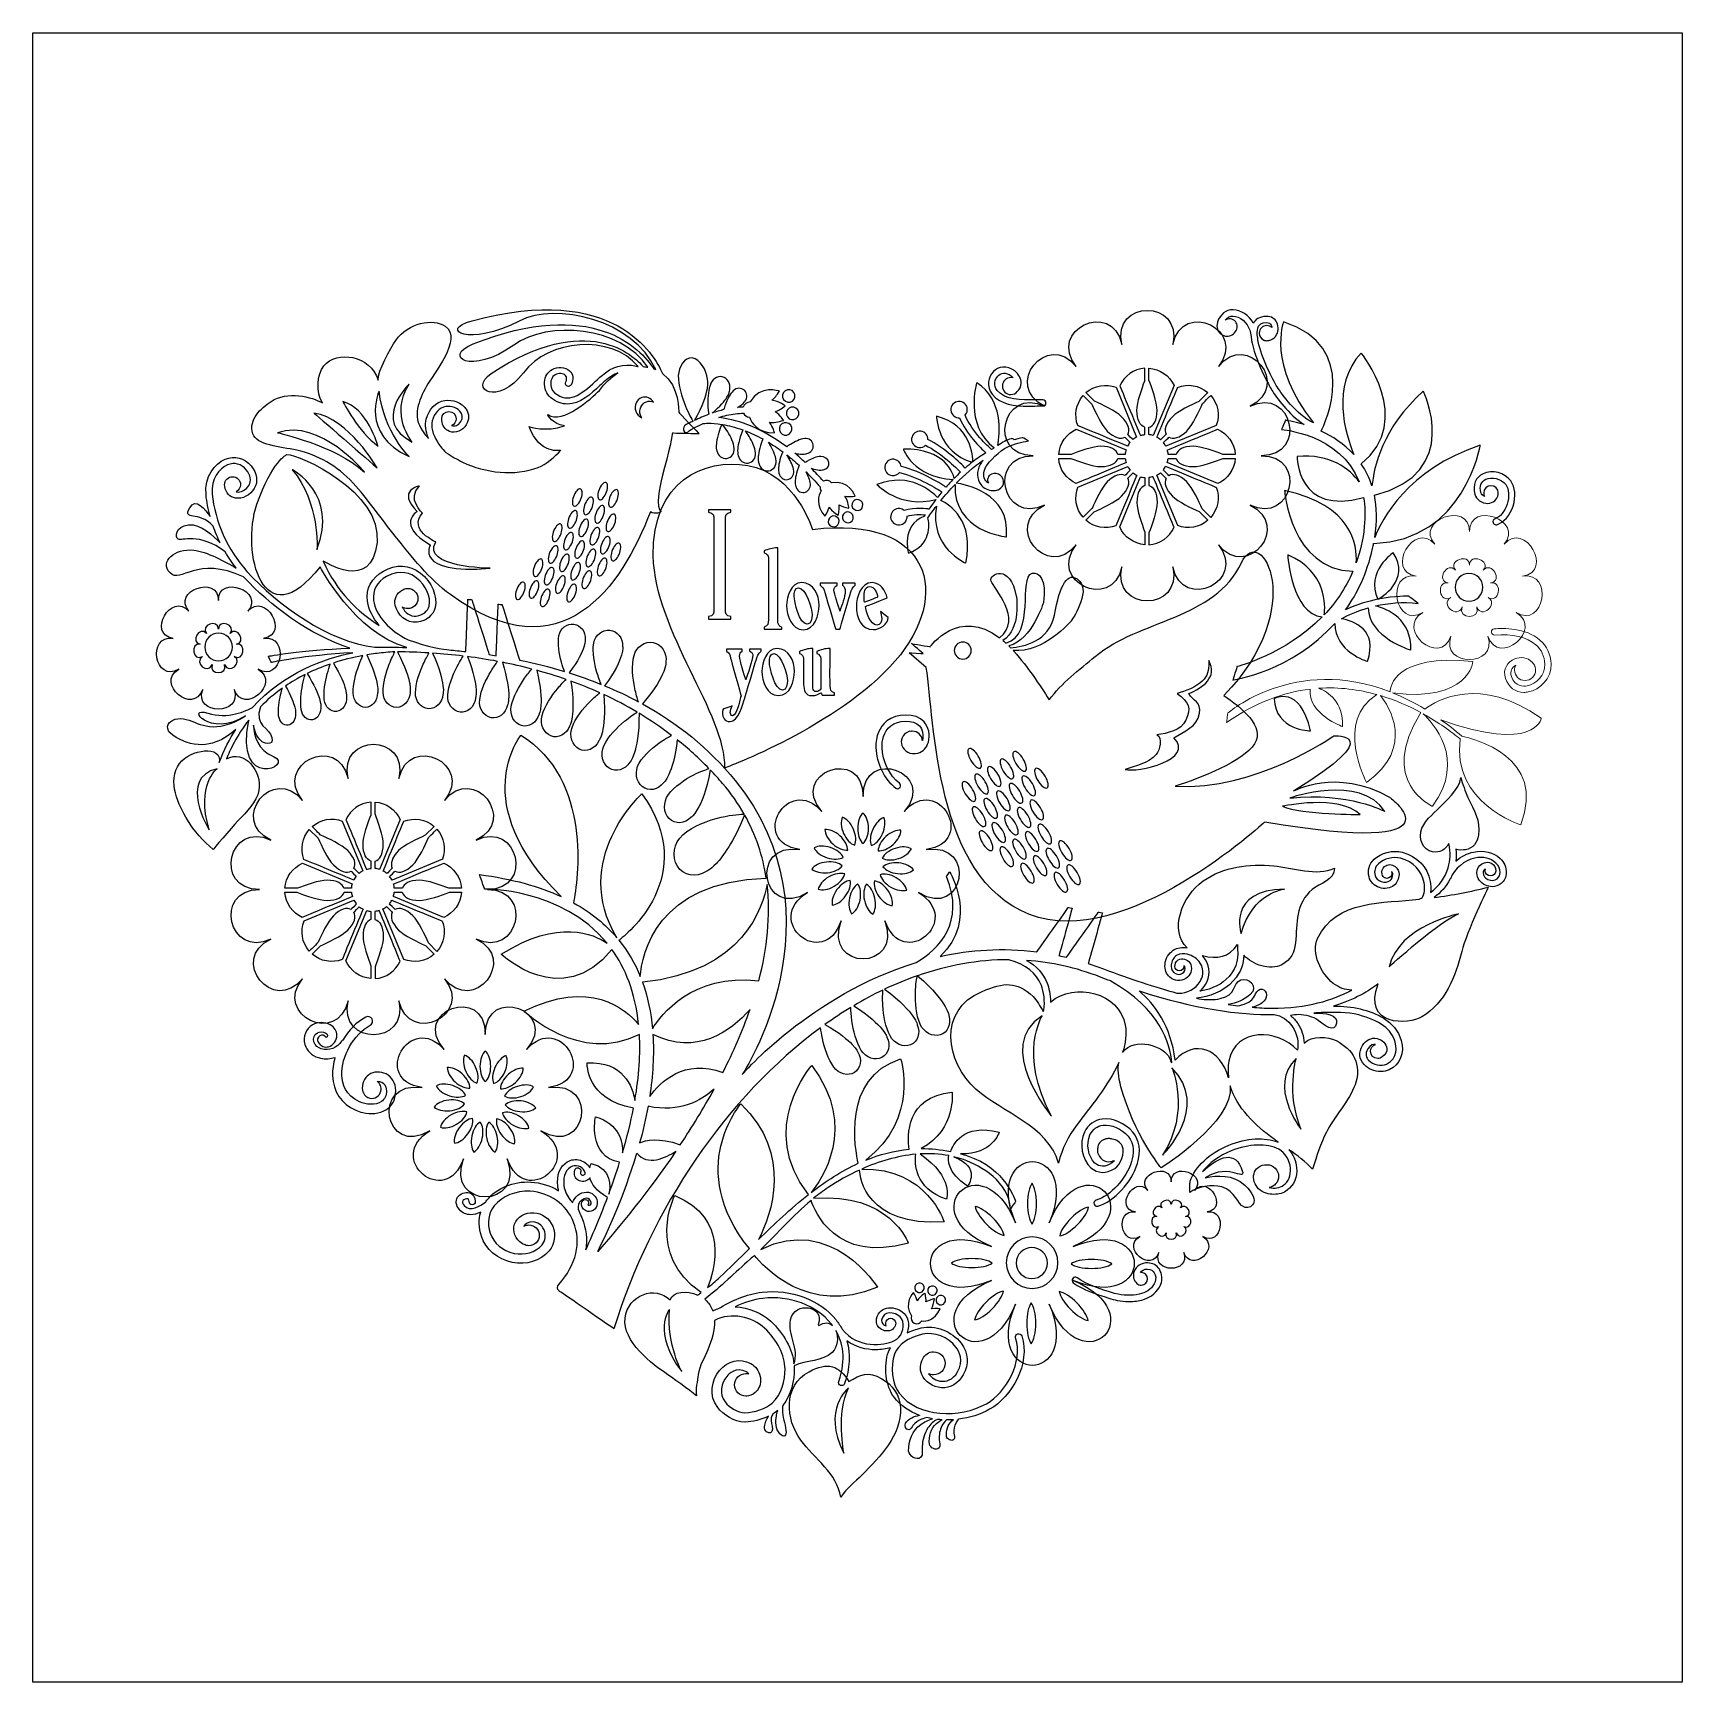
# Model space of a CAD drawing. Header units: millimetres. Extents: x -104 to 124, y -146 to 83.
import ezdxf

# ---------------------------------------------------------------- set-up
doc = ezdxf.new("R2010")
doc.units = ezdxf.units.MM
doc.header["$MEASUREMENT"] = 0
doc.layers.add('layer 1', color=7, linetype='Continuous')

msp = doc.modelspace()

# ---------------------------------------------------------------- linework, layer by layer
at = {"layer": 'layer 1', "color": 251}
msp.add_open_spline([(-104.4422, -145.6693), (-104.4422, -145.6693), (124.1578, -145.6693), (124.1578, -145.6693), (124.1578, -145.6693), (124.1578, -145.6693), (124.1578, 82.9307), (124.1578, 82.9307), (124.1578, 82.9307), (124.1578, 82.9307), (-104.4422, 82.9307), (-104.4422, 82.9307), (-104.4422, 82.9307), (-104.4422, 82.9307), (-104.4422, -145.6693), (-104.4422, -145.6693)], degree=3, knots=[0, 0, 0, 0, 0.2, 0.2, 0.2, 0.20000001, 0.4, 0.4, 0.4, 0.40000001, 0.6, 0.6, 0.6, 0.60000001, 1, 1, 1, 1], dxfattribs=at)
at = {"layer": 'layer 1', "color": 7}
for points, knots in [([(-73.9634, 27.3749), (-73.4714, 25.7599), (-70.213, 25.6), (-67.8699, 25.0797), (-67.8699, 25.0797), (-64.969, 24.4366), (-62.2748, 22.9277), (-60.0706, 20.5437), (-60.0706, 20.5437), (-58.0573, 18.3653), (-56.08, 15.4838), (-54.2181, 13.1671), (-54.2181, 13.1671), (-51.9486, 10.3428), (-49.524, 7.2196), (-46.5653, 5.0666), (-46.5653, 5.0666), (-31.0931, -6.1919), (-22.805, 6.2265), (-18.8528, 16.5633), (-18.8528, 16.5633), (-18.1377, 16.1121), (-17.3708, 16.5439), (-17.3708, 16.5439), (-17.3708, 16.5439), (-18.1804, 17.0826), (-17.5182, 20.0639), (-17.2283, 21.4284), (-17.2283, 21.4284), (-16.2147, 24.9248), (-15.7928, 27.4468), (-15.7928, 27.4468), (-15.7928, 27.4468), (-15.7928, 27.4468), (-12.0805, 27.3392), (-12.0805, 27.3392), (-12.0805, 27.3392), (-12.0805, 27.3392), (-14.9316, 30.352), (-14.9316, 30.352), (-14.9316, 30.352), (-14.9316, 30.352), (-14.7408, 33.958), (-17.1834, 35.7385), (-17.1834, 35.7385), (-18.2499, 38.2458), (-23.8682, 48.3568), (-43.5529, 43.0484), (-43.5529, 43.0484), (-48.3408, 41.7573), (-43.9289, 39.3901), (-37.0431, 42.9948), (-37.0431, 42.9948), (-31.9475, 45.6621), (-21.19, 43.1631), (-18.1109, 36.2624), (-18.1109, 36.2624), (-18.1934, 36.2977), (-18.2788, 36.3312), (-18.3663, 36.3626), (-18.3663, 36.3626), (-20.2297, 39.1933), (-26.8594, 46.3803), (-43.4248, 39.8184), (-43.4248, 39.8184), (-47.758, 38.1022), (-43.7402, 35.414), (-37.7959, 39.6593), (-37.7959, 39.6593), (-32.9861, 43.0951), (-23.0096, 42.3076), (-19.1953, 36.5866), (-19.1953, 36.5866), (-19.4056, 36.6272), (-19.6233, 36.661), (-19.8554, 36.6818), (-19.8554, 36.6818), (-21.0171, 38.0535), (-27.5636, 44.5654), (-40.9296, 35.7053), (-40.9296, 35.7053), (-44.1032, 33.6018), (-40.0149, 31.0529), (-36.4511, 35.8394), (-36.4511, 35.8394), (-33.0281, 40.4379), (-24.3621, 41.2468), (-20.5444, 36.7069), (-20.5444, 36.7069), (-20.5831, 36.707), (-20.6237, 36.7058), (-20.6629, 36.7051), (-20.6629, 36.7051), (-20.6974, 36.7231), (-20.731, 36.7429), (-20.7712, 36.7513), (-20.7712, 36.7513), (-22.6543, 37.1405), (-24.1191, 36.7263), (-25.6762, 35.3667), (-25.6762, 35.3667), (-25.9242, 35.1497), (-26.1793, 34.9134), (-26.441, 34.6706), (-26.441, 34.6706), (-28.5344, 32.7297), (-30.1685, 31.478), (-32.1441, 33.0648), (-32.1441, 33.0648), (-32.5017, 33.352), (-32.7138, 33.9157), (-32.6718, 34.4678), (-32.6718, 34.4678), (-32.6499, 34.7504), (-32.5416, 35.2658), (-32.0573, 35.5466), (-32.0573, 35.5466), (-31.5507, 35.8402), (-30.9319, 35.741), (-30.6511, 35.4813), (-30.6511, 35.4813), (-30.36, 35.2136), (-30.4553, 34.8298), (-30.5862, 34.5542), (-30.5862, 34.5542), (-30.6881, 34.3398), (-30.5964, 34.0826), (-30.3823, 33.9806), (-30.3823, 33.9806), (-30.1671, 33.8783), (-29.9103, 33.97), (-29.8083, 34.1845), (-29.8083, 34.1845), (-29.459, 34.9211), (-29.5554, 35.6422), (-30.0673, 36.1142), (-30.0673, 36.1142), (-30.6669, 36.6678), (-31.708, 36.7436), (-32.4887, 36.2913), (-32.4887, 36.2913), (-33.0923, 35.9418), (-33.4719, 35.3014), (-33.5298, 34.5334), (-33.5298, 34.5334), (-33.5929, 33.6978), (-33.2609, 32.8581), (-32.6827, 32.3935), (-32.6827, 32.3935), (-31.8738, 31.744), (-31.0945, 31.4854), (-30.3526, 31.4854), (-30.3526, 31.4854), (-28.6106, 31.4855), (-27.075, 32.9085), (-25.8561, 34.0392), (-25.8561, 34.0392), (-25.6004, 34.2759), (-25.3517, 34.507), (-25.1093, 34.7183), (-25.1093, 34.7183), (-24.5117, 35.2404), (-23.9406, 35.59), (-23.3514, 35.7985), (-23.3514, 35.7985), (-24.2767, 35.2094), (-25.2007, 34.3694), (-25.9256, 33.3781), (-25.9256, 33.3781), (-27.0474, 32.2707), (-31.001, 28.623), (-33.0796, 30.0292), (-33.0796, 30.0292), (-33.0796, 30.0292), (-32.4548, 28.654), (-30.7661, 28.4935), (-30.7661, 28.4935), (-33.3533, 27.5263), (-35.6623, 28.3792), (-35.6623, 28.3792), (-35.6623, 28.3792), (-34.1559, 24.3626), (-31.2868, 25.0797), (-31.2868, 25.0797), (-31.2868, 25.0797), (-32.0551, 24.1833), (-33.3347, 23.1242), (-34.4068, 22.7125), (-34.4068, 22.7125), (-37.6604, 21.4641), (-41.7523, 21.9223), (-44.8882, 23.4537), (-44.8882, 23.4537), (-45.6343, 23.8179), (-46.4259, 24.2559), (-47.1907, 24.7594), (-47.1907, 24.7594), (-47.7862, 25.3419), (-48.17, 25.8865), (-48.3877, 26.2417), (-48.3877, 26.2417), (-49.034, 27.297), (-49.3088, 28.4113), (-49.1056, 29.1504), (-49.1056, 29.1504), (-48.7948, 30.2822), (-48.1266, 30.9862), (-47.2239, 31.1333), (-47.2239, 31.1333), (-46.4157, 31.2642), (-45.5302, 30.921), (-45.1238, 30.3149), (-45.1238, 30.3149), (-44.9396, 30.0402), (-44.789, 29.6005), (-45.1189, 29.0625), (-45.1189, 29.0625), (-45.4684, 28.4928), (-46.0244, 28.3753), (-46.3938, 28.508), (-46.3938, 28.508), (-46.4026, 28.5108), (-46.409, 28.5175), (-46.4178, 28.5214), (-46.4178, 28.5214), (-46.0428, 28.6671), (-45.7764, 29.029), (-45.7764, 29.4552), (-45.7764, 29.4552), (-45.7764, 30.0098), (-46.2255, 30.4595), (-46.7808, 30.4595), (-46.7808, 30.4595), (-47.335, 30.4596), (-47.7848, 30.0098), (-47.7848, 29.4552), (-47.7848, 29.4552), (-47.7848, 29.3776), (-47.7746, 29.3035), (-47.7573, 29.2308), (-47.7573, 29.2308), (-47.7319, 28.5144), (-47.3375, 27.9326), (-46.6852, 27.698), (-46.6852, 27.698), (-45.8445, 27.3957), (-44.8998, 27.7728), (-44.3851, 28.6127), (-44.3851, 28.6127), (-43.9484, 29.3258), (-43.9572, 30.1209), (-44.4094, 30.7943), (-44.4094, 30.7943), (-45.0038, 31.6805), (-46.2192, 32.1694), (-47.3625, 31.9828), (-47.3625, 31.9828), (-48.5986, 31.7815), (-49.5363, 30.8324), (-49.9353, 29.3786), (-49.9353, 29.3786), (-50.1378, 28.6425), (-50.0137, 27.6976), (-49.6058, 26.7321), (-49.6058, 26.7321), (-49.9223, 27.0645), (-50.2087, 27.4108), (-50.4553, 27.7714), (-50.4553, 27.7714), (-51.8714, 29.8387), (-50.9944, 31.9514), (-49.8937, 33.958), (-49.8937, 33.958), (-49.0269, 35.5378), (-44.7523, 40.5807), (-47.2962, 42.2868), (-47.2962, 42.2868), (-48.9803, 43.4157), (-52.4185, 42.7979), (-54.1405, 40.3232), (-54.1405, 40.3232), (-54.8852, 39.2522), (-56.6794, 36.0458), (-56.5725, 34.7931), (-56.5725, 34.7931), (-57.6481, 38.3145), (-62.3556, 38.9438), (-64.1036, 36.8078), (-64.1036, 36.8078), (-65.1143, 35.5738), (-65.2141, 33.1241), (-64.3192, 31.6431), (-64.3192, 31.6431), (-65.7137, 32.499), (-69.2443, 33.3548), (-71.4202, 31.8587), (-71.4202, 31.8587), (-72.872, 30.8603), (-74.5766, 29.3885), (-73.9634, 27.3749)], [0, 0, 0, 0, 0.01315789, 0.01315789, 0.01315789, 0.0131579, 0.02631579, 0.02631579, 0.02631579, 0.0263158, 0.03947368, 0.03947368, 0.03947368, 0.03947369, 0.05263158, 0.05263158, 0.05263158, 0.05263159, 0.06578947, 0.06578947, 0.06578947, 0.06578948, 0.07894737, 0.07894737, 0.07894737, 0.07894738, 0.09210526, 0.09210526, 0.09210526, 0.09210527, 0.10526316, 0.10526316, 0.10526316, 0.10526317, 0.11842105, 0.11842105, 0.11842105, 0.11842106, 0.13157895, 0.13157895, 0.13157895, 0.13157896, 0.14473684, 0.14473684, 0.14473684, 0.14473685, 0.15789474, 0.15789474, 0.15789474, 0.15789475, 0.17105263, 0.17105263, 0.17105263, 0.17105264, 0.18421053, 0.18421053, 0.18421053, 0.18421054, 0.19736842, 0.19736842, 0.19736842, 0.19736843, 0.21052632, 0.21052632, 0.21052632, 0.21052633, 0.22368421, 0.22368421, 0.22368421, 0.22368422, 0.23684211, 0.23684211, 0.23684211, 0.23684212, 0.25, 0.25, 0.25, 0.25000001, 0.26315789, 0.26315789, 0.26315789, 0.2631579, 0.27631579, 0.27631579, 0.27631579, 0.2763158, 0.28947368, 0.28947368, 0.28947368, 0.28947369, 0.30263158, 0.30263158, 0.30263158, 0.30263159, 0.31578947, 0.31578947, 0.31578947, 0.31578948, 0.32894737, 0.32894737, 0.32894737, 0.32894738, 0.34210526, 0.34210526, 0.34210526, 0.34210527, 0.35526316, 0.35526316, 0.35526316, 0.35526317, 0.36842105, 0.36842105, 0.36842105, 0.36842106, 0.38157895, 0.38157895, 0.38157895, 0.38157896, 0.39473684, 0.39473684, 0.39473684, 0.39473685, 0.40789474, 0.40789474, 0.40789474, 0.40789475, 0.42105263, 0.42105263, 0.42105263, 0.42105264, 0.43421053, 0.43421053, 0.43421053, 0.43421054, 0.44736842, 0.44736842, 0.44736842, 0.44736843, 0.46052632, 0.46052632, 0.46052632, 0.46052633, 0.47368421, 0.47368421, 0.47368421, 0.47368422, 0.48684211, 0.48684211, 0.48684211, 0.48684212, 0.5, 0.5, 0.5, 0.50000001, 0.51315789, 0.51315789, 0.51315789, 0.5131579, 0.52631579, 0.52631579, 0.52631579, 0.5263158, 0.53947368, 0.53947368, 0.53947368, 0.53947369, 0.55263158, 0.55263158, 0.55263158, 0.55263159, 0.56578947, 0.56578947, 0.56578947, 0.56578948, 0.57894737, 0.57894737, 0.57894737, 0.57894738, 0.59210526, 0.59210526, 0.59210526, 0.59210527, 0.60526316, 0.60526316, 0.60526316, 0.60526317, 0.61842105, 0.61842105, 0.61842105, 0.61842106, 0.63157895, 0.63157895, 0.63157895, 0.63157896, 0.64473684, 0.64473684, 0.64473684, 0.64473685, 0.65789474, 0.65789474, 0.65789474, 0.65789475, 0.67105263, 0.67105263, 0.67105263, 0.67105264, 0.68421053, 0.68421053, 0.68421053, 0.68421054, 0.69736842, 0.69736842, 0.69736842, 0.69736843, 0.71052632, 0.71052632, 0.71052632, 0.71052633, 0.72368421, 0.72368421, 0.72368421, 0.72368422, 0.73684211, 0.73684211, 0.73684211, 0.73684212, 0.75, 0.75, 0.75, 0.75000001, 0.76315789, 0.76315789, 0.76315789, 0.7631579, 0.77631579, 0.77631579, 0.77631579, 0.7763158, 0.78947368, 0.78947368, 0.78947368, 0.78947369, 0.80263158, 0.80263158, 0.80263158, 0.80263159, 0.81578947, 0.81578947, 0.81578947, 0.81578948, 0.82894737, 0.82894737, 0.82894737, 0.82894738, 0.84210526, 0.84210526, 0.84210526, 0.84210527, 0.85526316, 0.85526316, 0.85526316, 0.85526317, 0.86842105, 0.86842105, 0.86842105, 0.86842106, 0.88157895, 0.88157895, 0.88157895, 0.88157896, 0.89473684, 0.89473684, 0.89473684, 0.89473685, 0.90789474, 0.90789474, 0.90789474, 0.90789475, 0.92105263, 0.92105263, 0.92105263, 0.92105264, 0.93421053, 0.93421053, 0.93421053, 0.93421054, 0.94736842, 0.94736842, 0.94736842, 0.94736843, 0.96052632, 0.96052632, 0.96052632, 0.96052633, 0.97368421, 0.97368421, 0.97368421, 0.97368422, 1, 1, 1, 1]), ([(35.7967, 17.4781), (29.965, 14.6696), (36.146, 6.9194), (40.1817, 11.9803), (40.1817, 11.9803), (36.146, 6.9194), (45.0772, 2.618), (46.518, 8.9288), (46.518, 8.9288), (45.0773, 2.618), (54.9899, 2.618), (53.5492, 8.9288), (53.5492, 8.9288), (54.99, 2.618), (63.9212, 6.9194), (59.8854, 11.9803), (59.8854, 11.9803), (63.9213, 6.9194), (70.1022, 14.6696), (64.2705, 17.478), (64.2705, 17.478), (70.1023, 14.6696), (72.3078, 24.3343), (65.835, 24.3343), (65.835, 24.3343), (72.3078, 24.3343), (70.1022, 33.999), (64.2705, 31.1901), (64.2705, 31.1901), (70.1023, 33.999), (63.9212, 41.7495), (59.8854, 36.6885), (59.8854, 36.6885), (63.9213, 41.7496), (54.9899, 46.05), (53.5492, 39.7401), (53.5492, 39.7401), (54.99, 46.05), (45.0772, 46.05), (46.518, 39.7401), (46.518, 39.7401), (45.0773, 46.05), (36.146, 41.7495), (40.1817, 36.6885), (40.1817, 36.6885), (36.146, 41.7496), (29.9649, 33.999), (35.7967, 31.1901), (35.7967, 31.1901), (29.965, 33.999), (27.7594, 24.3343), (34.2318, 24.3343), (34.2318, 24.3343), (27.7594, 24.3343), (29.9649, 14.6696), (35.7967, 17.4781)], [0, 0, 0, 0, 0.06666667, 0.06666667, 0.06666667, 0.06666668, 0.13333333, 0.13333333, 0.13333333, 0.13333334, 0.2, 0.2, 0.2, 0.20000001, 0.26666667, 0.26666667, 0.26666667, 0.26666668, 0.33333333, 0.33333333, 0.33333333, 0.33333334, 0.4, 0.4, 0.4, 0.40000001, 0.46666667, 0.46666667, 0.46666667, 0.46666668, 0.53333333, 0.53333333, 0.53333333, 0.53333334, 0.6, 0.6, 0.6, 0.60000001, 0.66666667, 0.66666667, 0.66666667, 0.66666668, 0.73333333, 0.73333333, 0.73333333, 0.73333334, 0.8, 0.8, 0.8, 0.80000001, 0.86666667, 0.86666667, 0.86666667, 0.86666668, 1, 1, 1, 1]), ([(45.6971, 33.8233), (44.3103, 34.3454), (42.7014, 34.0953), (41.5322, 33.0698), (41.5322, 33.0698), (41.5322, 33.0698), (42.7165, 31.8855), (42.7165, 31.8855), (42.7165, 31.8855), (43.7444, 31.4336), (45.6812, 30.5206), (46.4682, 29.7332), (46.4682, 29.7332), (47.4334, 28.7694), (47.6603, 27.8536), (47.3266, 27.275), (47.3266, 27.275), (47.3266, 27.275), (48.0303, 26.5709), (48.0303, 26.5709), (48.0303, 26.5709), (48.1923, 26.7063), (48.3687, 26.8235), (48.5561, 26.9226), (48.5561, 26.9226), (48.5561, 26.9226), (45.6971, 33.8233), (45.6971, 33.8233)], [0, 0, 0, 0, 0.24999999, 0.25, 0.25, 0.25, 0.37499999, 0.375, 0.375, 0.375, 0.49999999, 0.5, 0.5, 0.5, 0.62499999, 0.625, 0.625, 0.625, 0.74999999, 0.75, 0.75, 0.75, 0.87499999, 0.875, 0.875, 0.875, 1, 1, 1, 1]), ([(49.6909, 27.2528), (49.4771, 27.2345), (49.2689, 27.1956), (49.07, 27.1346), (49.07, 27.1346), (49.07, 27.1346), (46.2224, 34.0099), (46.2224, 34.0099), (46.2224, 34.0099), (46.8232, 35.3724), (48.1355, 36.3481), (49.6909, 36.4599), (49.6909, 36.4599), (49.6909, 36.4599), (49.6909, 34.7131), (49.6909, 34.7131), (49.6909, 34.7131), (49.2796, 33.648), (48.5884, 31.6992), (48.5884, 30.6112), (48.5884, 30.6112), (48.5885, 29.2672), (49.0608, 28.4649), (49.6909, 28.2748), (49.6909, 28.2748), (49.6909, 28.2748), (49.6909, 27.2528), (49.6909, 27.2528)], [0, 0, 0, 0, 0.125, 0.125, 0.125, 0.12500001, 0.25, 0.25, 0.25, 0.25000001, 0.375, 0.375, 0.375, 0.37500001, 0.5, 0.5, 0.5, 0.50000001, 0.625, 0.625, 0.625, 0.62500001, 0.75, 0.75, 0.75, 0.75000001, 1, 1, 1, 1]), ([(53.7359, 34.059), (53.1192, 35.4076), (51.8019, 36.3662), (50.2469, 36.4617), (50.2469, 36.4617), (50.2469, 36.4617), (50.2468, 34.8241), (50.2468, 34.8241), (50.2468, 34.8241), (50.6518, 33.7891), (51.3941, 31.7384), (51.3941, 30.6112), (51.3941, 30.6112), (51.3941, 29.2361), (50.8992, 28.4287), (50.2469, 28.2632), (50.2469, 28.2632), (50.2469, 28.2632), (50.2468, 27.25), (50.2468, 27.25), (50.2468, 27.25), (50.4589, 27.2288), (50.6643, 27.1844), (50.8621, 27.1209), (50.8621, 27.1209), (50.8621, 27.1209), (53.7359, 34.059), (53.7359, 34.059)], [0, 0, 0, 0, 0.24999999, 0.25, 0.25, 0.25, 0.37499999, 0.375, 0.375, 0.375, 0.49999999, 0.5, 0.5, 0.5, 0.62499999, 0.625, 0.625, 0.625, 0.74999999, 0.75, 0.75, 0.75, 0.87499999, 0.875, 0.875, 0.875, 1, 1, 1, 1]), ([(58.4274, 33.0902), (57.2445, 34.1129), (55.6211, 34.3489), (54.2315, 33.8042), (54.2315, 33.8042), (54.2315, 33.8042), (51.3726, 26.9021), (51.3726, 26.9021), (51.3726, 26.9021), (51.556, 26.8023), (51.7261, 26.682), (51.8845, 26.5477), (51.8845, 26.5477), (51.8845, 26.5477), (52.6397, 27.3029), (52.6397, 27.3029), (52.6397, 27.3029), (52.3296, 27.8832), (52.5632, 28.7843), (53.5129, 29.7332), (53.5129, 29.7332), (54.2809, 30.5015), (56.1428, 31.3891), (57.1881, 31.8509), (57.1881, 31.8509), (57.1881, 31.8509), (58.4274, 33.0902), (58.4274, 33.0902)], [0, 0, 0, 0, 0.24999999, 0.25, 0.25, 0.25, 0.37499999, 0.375, 0.375, 0.375, 0.49999999, 0.5, 0.5, 0.5, 0.62499999, 0.625, 0.625, 0.625, 0.74999999, 0.75, 0.75, 0.75, 0.87499999, 0.875, 0.875, 0.875, 1, 1, 1, 1]), ([(-56.4642, 33.2574), (-55.747, 27.5185), (-52.3039, 24.2189), (-52.3039, 24.2189), (-52.3039, 24.2189), (-59.1901, 27.3752), (-56.4642, 33.2574), (-56.4642, 33.2574)], [0, 0, 0, 0, 0.33333333, 0.33333333, 0.33333333, 0.33333334, 1, 1, 1, 1]), ([(-51.8735, 26.2277), (-57.6114, 29.0968), (-52.3039, 34.2611), (-52.3039, 34.2611), (-52.3039, 34.2611), (-55.0291, 29.9576), (-51.8735, 26.2276), (-51.8735, 26.2277)], [0, 0, 0, 0, 0.33333333, 0.33333333, 0.33333333, 0.33333334, 1, 1, 1, 1]), ([(-20.054, 32.3815), (-19.4384, 32.597), (-18.766, 32.3208), (-18.4058, 31.7585), (-18.4058, 31.7585), (-18.7152, 31.8971), (-19.0645, 31.9296), (-19.3993, 31.8128), (-19.3993, 31.8128), (-20.1281, 31.5574), (-20.4967, 30.7146), (-20.2219, 29.9293), (-20.2219, 29.9293), (-20.1792, 29.8066), (-20.1186, 29.6965), (-20.0526, 29.5921), (-20.0526, 29.5921), (-20.4184, 29.7572), (-20.7278, 30.0722), (-20.8767, 30.4976), (-20.8767, 30.4976), (-21.1515, 31.283), (-20.7835, 32.1268), (-20.054, 32.3815)], [0, 0, 0, 0, 0.14285714, 0.14285714, 0.14285714, 0.14285715, 0.28571429, 0.28571429, 0.28571429, 0.2857143, 0.42857143, 0.42857143, 0.42857143, 0.42857144, 0.57142857, 0.57142857, 0.57142857, 0.57142858, 0.71428571, 0.71428571, 0.71428571, 0.71428572, 1, 1, 1, 1]), ([(41.1385, 32.6754), (40.1154, 31.5024), (39.8724, 29.8909), (40.4009, 28.5042), (40.4009, 28.5042), (40.4009, 28.5042), (47.2916, 25.6498), (47.2916, 25.6498), (47.2916, 25.6498), (47.3893, 25.8374), (47.5037, 26.015), (47.6381, 26.1769), (47.6381, 26.1769), (47.6381, 26.1769), (46.9304, 26.8838), (46.9304, 26.8838), (46.9304, 26.8838), (46.3511, 26.5617), (45.4424, 26.7921), (44.4853, 27.7491), (44.4853, 27.7491), (43.7067, 28.5274), (42.8061, 30.4285), (42.3485, 31.4653), (42.3485, 31.4653), (42.3485, 31.4653), (41.1385, 32.6754), (41.1385, 32.6754)], [0, 0, 0, 0, 0.24999999, 0.25, 0.25, 0.25, 0.37499999, 0.375, 0.375, 0.375, 0.49999999, 0.5, 0.5, 0.5, 0.62499999, 0.625, 0.625, 0.625, 0.74999999, 0.75, 0.75, 0.75, 0.87499999, 0.875, 0.875, 0.875, 1, 1, 1, 1]), ([(59.5885, 28.5242), (60.1095, 29.9156), (59.8559, 31.5288), (58.8215, 32.6986), (58.8215, 32.6986), (58.8215, 32.6986), (57.6675, 31.544), (57.6675, 31.544), (57.6675, 31.544), (57.2223, 30.5273), (56.2956, 28.5479), (55.4972, 27.7491), (55.4972, 27.7491), (54.5236, 26.7765), (53.6025, 26.5554), (53.0243, 26.9011), (53.0243, 26.9011), (53.0243, 26.9011), (52.2718, 26.1486), (52.2718, 26.1486), (52.2718, 26.1486), (52.3999, 25.9888), (52.5117, 25.8159), (52.6045, 25.6318), (52.6045, 25.6318), (52.6045, 25.6318), (59.5885, 28.5242), (59.5885, 28.5242)], [0, 0, 0, 0, 0.24999999, 0.25, 0.25, 0.25, 0.37499999, 0.375, 0.375, 0.375, 0.49999999, 0.5, 0.5, 0.5, 0.62499999, 0.625, 0.625, 0.625, 0.74999999, 0.75, 0.75, 0.75, 0.87499999, 0.875, 0.875, 0.875, 1, 1, 1, 1]), ([(-56.7517, 22.6409), (-57.3257, 23.2146), (-65.5024, 30.2447), (-65.5024, 30.2447), (-65.5024, 30.2447), (-60.6245, 29.5272), (-56.7517, 22.6409), (-56.7517, 22.6409)], [0, 0, 0, 0, 0.33333333, 0.33333333, 0.33333333, 0.33333334, 1, 1, 1, 1]), ([(-56.6078, 25.6537), (-59.3333, 27.6617), (-61.486, 31.8223), (-61.486, 31.8223), (-61.486, 31.8223), (-58.1861, 31.1052), (-56.6078, 25.6536), (-56.6078, 25.6537)], [0, 0, 0, 0, 0.33333333, 0.33333333, 0.33333333, 0.33333334, 1, 1, 1, 1]), ([(-70.5238, 27.5185), (-64.6423, 29.5268), (-58.4729, 22.067), (-58.4729, 22.067), (-58.4729, 22.067), (-62.6339, 25.7973), (-70.5238, 27.5184), (-70.5238, 27.5185)], [0, 0, 0, 0, 0.33333333, 0.33333333, 0.33333333, 0.33333334, 1, 1, 1, 1]), ([(40.192, 27.988), (38.8359, 27.3826), (37.8665, 26.0707), (37.7582, 24.5177), (37.7582, 24.5177), (37.7582, 24.5177), (39.4815, 24.5177), (39.4815, 24.5177), (39.4815, 24.5177), (40.5412, 24.9283), (42.5112, 25.6294), (43.6069, 25.6293), (43.6069, 25.6293), (44.9573, 25.6297), (45.7621, 25.1534), (45.9465, 24.5177), (45.9465, 24.5177), (45.9465, 24.5177), (46.9685, 24.5177), (46.9685, 24.5177), (46.9685, 24.5177), (46.9851, 24.7301), (47.0235, 24.9362), (47.0821, 25.1337), (47.0821, 25.1337), (47.0821, 25.1337), (40.192, 27.988), (40.192, 27.988)], [0, 0, 0, 0, 0.24999999, 0.25, 0.25, 0.25, 0.37499999, 0.375, 0.375, 0.375, 0.49999999, 0.5, 0.5, 0.5, 0.62499999, 0.625, 0.625, 0.625, 0.74999999, 0.75, 0.75, 0.75, 0.87499999, 0.875, 0.875, 0.875, 1, 1, 1, 1]), ([(62.224, 24.5167), (62.115, 26.078), (61.1361, 27.3964), (59.7698, 27.9969), (59.7698, 27.9969), (59.7698, 27.9969), (52.8105, 25.115), (52.8105, 25.115), (52.8105, 25.115), (52.8673, 24.9227), (52.9036, 24.7223), (52.9202, 24.516), (52.9202, 24.516), (52.9202, 24.516), (54.035, 24.5159), (54.035, 24.5159), (54.035, 24.5159), (54.2184, 25.152), (55.0238, 25.6294), (56.375, 25.6293), (56.375, 25.6293), (57.4724, 25.6297), (59.4445, 24.9266), (60.5028, 24.5167), (60.5028, 24.5167), (60.5028, 24.5167), (62.224, 24.5167), (62.224, 24.5167)], [0, 0, 0, 0, 0.24999999, 0.25, 0.25, 0.25, 0.37499999, 0.375, 0.375, 0.375, 0.49999999, 0.5, 0.5, 0.5, 0.62499999, 0.625, 0.625, 0.625, 0.74999999, 0.75, 0.75, 0.75, 0.87499999, 0.875, 0.875, 0.875, 1, 1, 1, 1]), ([(37.7571, 23.961), (37.8562, 22.4084), (38.8159, 21.0933), (40.1645, 20.4798), (40.1645, 20.4798), (40.1645, 20.4798), (47.1036, 23.3539), (47.1036, 23.3539), (47.1036, 23.3539), (47.0401, 23.549), (46.9954, 23.7515), (46.9734, 23.9617), (46.9734, 23.9617), (46.9734, 23.9617), (45.9528, 23.9617), (45.9528, 23.9617), (45.9528, 23.9617), (45.7821, 23.3133), (44.9747, 22.8241), (43.6069, 22.824), (43.6069, 22.824), (42.4893, 22.8244), (40.4608, 23.5546), (39.4184, 23.961), (39.4184, 23.961), (39.4184, 23.961), (37.7571, 23.961), (37.7571, 23.961)], [0, 0, 0, 0, 0.24999999, 0.25, 0.25, 0.25, 0.37499999, 0.375, 0.375, 0.375, 0.49999999, 0.5, 0.5, 0.5, 0.62499999, 0.625, 0.625, 0.625, 0.74999999, 0.75, 0.75, 0.75, 0.87499999, 0.875, 0.875, 0.875, 1, 1, 1, 1]), ([(59.7945, 20.4689), (61.1547, 21.0778), (62.1242, 22.3986), (62.2247, 23.96), (62.2247, 23.96), (62.2247, 23.96), (60.56, 23.96), (60.56, 23.96), (60.56, 23.96), (59.5168, 23.5532), (57.4919, 22.8244), (56.375, 22.824), (56.375, 22.824), (55.0072, 22.824), (54.2004, 23.313), (54.0291, 23.96), (54.0291, 23.96), (54.0291, 23.96), (52.9146, 23.96), (52.9146, 23.96), (52.9146, 23.96), (52.8934, 23.7564), (52.8514, 23.5589), (52.7907, 23.3698), (52.7907, 23.3698), (52.7907, 23.3698), (59.7945, 20.4689), (59.7945, 20.4689)], [0, 0, 0, 0, 0.24999999, 0.25, 0.25, 0.25, 0.37499999, 0.375, 0.375, 0.375, 0.49999999, 0.5, 0.5, 0.5, 0.62499999, 0.625, 0.625, 0.625, 0.74999999, 0.75, 0.75, 0.75, 0.87499999, 0.875, 0.875, 0.875, 1, 1, 1, 1]), ([(-25.014, 19.0828), (-25.2959, 18.4369), (-25.7267, 18.064), (-25.9747, 18.2506), (-25.9747, 18.2506), (-26.2227, 18.4372), (-26.1959, 19.1124), (-25.9126, 19.7587), (-25.9126, 19.7587), (-25.63, 20.4047), (-25.2, 20.7772), (-24.952, 20.5906), (-24.952, 20.5906), (-24.7032, 20.4043), (-24.7315, 19.7291), (-25.014, 19.0828)], [0, 0, 0, 0, 0.2, 0.2, 0.2, 0.20000001, 0.4, 0.4, 0.4, 0.40000001, 0.6, 0.6, 0.6, 0.60000001, 1, 1, 1, 1]), ([(40.4111, 19.98), (39.8695, 18.5925), (40.1067, 16.9726), (41.1269, 15.7922), (41.1269, 15.7922), (41.1269, 15.7922), (42.3686, 17.0335), (42.3686, 17.0335), (42.3686, 17.0335), (42.8315, 18.0802), (43.7177, 19.938), (44.4853, 20.7049), (44.4853, 20.7049), (45.4332, 21.6535), (46.3332, 21.8882), (46.9142, 21.5791), (46.9142, 21.5791), (46.9142, 21.5791), (47.6733, 22.3386), (47.6733, 22.3386), (47.6733, 22.3386), (47.5403, 22.4942), (47.4218, 22.6625), (47.3227, 22.8434), (47.3227, 22.8434), (47.3227, 22.8434), (40.4111, 19.98), (40.4111, 19.98)], [0, 0, 0, 0, 0.24999999, 0.25, 0.25, 0.25, 0.37499999, 0.375, 0.375, 0.375, 0.49999999, 0.5, 0.5, 0.5, 0.62499999, 0.625, 0.625, 0.625, 0.74999999, 0.75, 0.75, 0.75, 0.87499999, 0.875, 0.875, 0.875, 1, 1, 1, 1]), ([(41.5192, 15.3967), (42.6861, 14.3633), (44.2952, 14.1094), (45.6848, 14.6276), (45.6848, 14.6276), (45.6848, 14.6276), (48.5814, 21.6203), (48.5814, 21.6203), (48.5814, 21.6203), (48.4001, 21.7135), (48.2286, 21.8236), (48.0717, 21.951), (48.0717, 21.951), (48.0717, 21.951), (47.3163, 21.1952), (47.3163, 21.1952), (47.3163, 21.1952), (47.6631, 20.6167), (47.4426, 19.6938), (46.4682, 18.7209), (46.4682, 18.7209), (45.6696, 17.9218), (43.6866, 16.9934), (42.671, 16.5492), (42.671, 16.5492), (42.671, 16.5492), (41.5192, 15.3967), (41.5192, 15.3967)], [0, 0, 0, 0, 0.24999999, 0.25, 0.25, 0.25, 0.37499999, 0.375, 0.375, 0.375, 0.49999999, 0.5, 0.5, 0.5, 0.62499999, 0.625, 0.625, 0.625, 0.74999999, 0.75, 0.75, 0.75, 0.87499999, 0.875, 0.875, 0.875, 1, 1, 1, 1]), ([(46.2168, 14.4576), (46.8147, 13.0888), (48.1302, 12.1074), (49.6895, 11.9945), (49.6895, 11.9945), (49.6895, 11.9945), (49.6895, 13.7449), (49.6895, 13.7449), (49.6895, 13.7449), (49.2774, 14.811), (48.5885, 16.7563), (48.5884, 17.8435), (48.5884, 17.8435), (48.5884, 19.1855), (49.0598, 19.9881), (49.6895, 20.1793), (49.6895, 20.1793), (49.6895, 20.1793), (49.6895, 21.3021), (49.6895, 21.3021), (49.6895, 21.3021), (49.4856, 21.3198), (49.287, 21.3568), (49.0975, 21.413), (49.0975, 21.413), (49.0975, 21.413), (46.2168, 14.4576), (46.2168, 14.4576)], [0, 0, 0, 0, 0.24999999, 0.25, 0.25, 0.25, 0.37499999, 0.375, 0.375, 0.375, 0.49999999, 0.5, 0.5, 0.5, 0.62499999, 0.625, 0.625, 0.625, 0.74999999, 0.75, 0.75, 0.75, 0.87499999, 0.875, 0.875, 0.875, 1, 1, 1, 1]), ([(50.2455, 21.3046), (50.4473, 21.3248), (50.6437, 21.3653), (50.8325, 21.4238), (50.8325, 21.4238), (50.8325, 21.4238), (53.7394, 14.4047), (53.7394, 14.4047), (53.7394, 14.4047), (53.1256, 13.0507), (51.8047, 12.0883), (50.2461, 11.9927), (50.2461, 11.9927), (50.2461, 11.9927), (50.2462, 13.6275), (50.2462, 13.6275), (50.2462, 13.6275), (50.6505, 14.6619), (51.3941, 16.715), (51.3941, 17.8435), (51.3941, 17.8435), (51.3941, 19.2183), (50.8984, 20.0272), (50.2454, 20.1916), (50.2454, 20.1916), (50.2454, 20.1916), (50.2455, 21.3046), (50.2455, 21.3046)], [0, 0, 0, 0, 0.125, 0.125, 0.125, 0.12500001, 0.25, 0.25, 0.25, 0.25000001, 0.375, 0.375, 0.375, 0.37500001, 0.5, 0.5, 0.5, 0.50000001, 0.625, 0.625, 0.625, 0.62500001, 0.75, 0.75, 0.75, 0.75000001, 1, 1, 1, 1]), ([(54.2417, 14.6474), (55.6327, 14.1051), (57.2577, 14.3457), (58.4388, 15.3741), (58.4388, 15.3741), (58.4388, 15.3741), (57.2266, 16.5865), (57.2266, 16.5865), (57.2266, 16.5865), (56.189, 17.0437), (54.2901, 17.9434), (53.5129, 18.7209), (53.5129, 18.7209), (52.5558, 19.6776), (52.3255, 20.5857), (52.6469, 21.166), (52.6469, 21.166), (52.6469, 21.166), (51.8425, 21.9703), (51.8425, 21.9703), (51.8425, 21.9703), (51.689, 21.8433), (51.5222, 21.7333), (51.3451, 21.6387), (51.3451, 21.6387), (51.3451, 21.6387), (54.2417, 14.6474), (54.2417, 14.6474)], [0, 0, 0, 0, 0.24999999, 0.25, 0.25, 0.25, 0.37499999, 0.375, 0.375, 0.375, 0.49999999, 0.5, 0.5, 0.5, 0.62499999, 0.625, 0.625, 0.625, 0.74999999, 0.75, 0.75, 0.75, 0.87499999, 0.875, 0.875, 0.875, 1, 1, 1, 1]), ([(58.8328, 15.7671), (59.8646, 16.9436), (60.1123, 18.5635), (59.5797, 19.9557), (59.5797, 19.9557), (59.5797, 19.9557), (52.5738, 22.8575), (52.5738, 22.8575), (52.5738, 22.8575), (52.4778, 22.6808), (52.365, 22.515), (52.2366, 22.3623), (52.2366, 22.3623), (52.2366, 22.3623), (53.0366, 21.5618), (53.0366, 21.5618), (53.0366, 21.5618), (53.6162, 21.8962), (54.531, 21.6705), (55.4972, 20.7049), (55.4972, 20.7049), (56.2846, 19.9171), (57.1998, 17.9762), (57.651, 16.9485), (57.651, 16.9485), (57.651, 16.9485), (58.8328, 15.7671), (58.8328, 15.7671)], [0, 0, 0, 0, 0.24999999, 0.25, 0.25, 0.25, 0.37499999, 0.375, 0.375, 0.375, 0.49999999, 0.5, 0.5, 0.5, 0.62499999, 0.625, 0.625, 0.625, 0.74999999, 0.75, 0.75, 0.75, 0.87499999, 0.875, 0.875, 0.875, 1, 1, 1, 1]), ([(-51.1919, 16.5796), (-54.0974, 19.5922), (-50.8695, 20.1306), (-50.8695, 20.1306), (-50.8695, 20.1306), (-52.6983, 18.409), (-50.4388, 16.3643), (-50.4388, 16.3643), (-50.4388, 16.3643), (-52.4831, 13.9972), (-48.6096, 12.3836), (-48.6096, 12.3836), (-48.6096, 12.3836), (-50.6539, 8.8326), (-41.0778, 8.7252), (-41.0778, 8.7252), (-41.0778, 8.7252), (-51.7303, 7.8642), (-49.3628, 11.9528), (-49.3628, 11.9528), (-49.3628, 11.9528), (-54.205, 14.7508), (-51.1919, 16.5795), (-51.1919, 16.5796)], [0, 0, 0, 0, 0.14285714, 0.14285714, 0.14285714, 0.14285715, 0.28571429, 0.28571429, 0.28571429, 0.2857143, 0.42857143, 0.42857143, 0.42857143, 0.42857144, 0.57142857, 0.57142857, 0.57142857, 0.57142858, 0.71428571, 0.71428571, 0.71428571, 0.71428572, 1, 1, 1, 1]), ([(-28.5344, 18.1952), (-28.8173, 17.549), (-29.2474, 17.1768), (-29.4954, 17.363), (-29.4954, 17.363), (-29.7441, 17.5493), (-29.7166, 18.2245), (-29.434, 18.8708), (-29.434, 18.8708), (-29.1518, 19.5171), (-28.721, 19.8896), (-28.473, 19.7033), (-28.473, 19.7033), (-28.225, 19.5164), (-28.2526, 18.8415), (-28.5344, 18.1952)], [0, 0, 0, 0, 0.2, 0.2, 0.2, 0.20000001, 0.4, 0.4, 0.4, 0.40000001, 0.6, 0.6, 0.6, 0.60000001, 1, 1, 1, 1]), ([(-26.9818, 17.0286), (-27.2644, 16.3823), (-27.6952, 16.0098), (-27.9432, 16.196), (-27.9432, 16.196), (-28.1912, 16.383), (-28.1637, 17.0579), (-27.8811, 17.7041), (-27.8811, 17.7041), (-27.5985, 18.3501), (-27.1681, 18.7226), (-26.9198, 18.536), (-26.9198, 18.536), (-26.6717, 18.3498), (-26.6986, 17.6749), (-26.9818, 17.0286)], [0, 0, 0, 0, 0.2, 0.2, 0.2, 0.20000001, 0.4, 0.4, 0.4, 0.40000001, 0.6, 0.6, 0.6, 0.60000001, 1, 1, 1, 1]), ([(-23.4583, 19.5788), (-23.2103, 19.3926), (-23.2378, 18.7177), (-23.5204, 18.0714), (-23.5204, 18.0714), (-23.8026, 17.4252), (-24.2334, 17.0522), (-24.4814, 17.2388), (-24.4814, 17.2388), (-24.7293, 17.4255), (-24.7019, 18.1007), (-24.4196, 18.7466), (-24.4196, 18.7466), (-24.137, 19.3929), (-23.7063, 19.7654), (-23.4583, 19.5788)], [0, 0, 0, 0, 0.2, 0.2, 0.2, 0.20000001, 0.4, 0.4, 0.4, 0.40000001, 0.6, 0.6, 0.6, 0.60000001, 1, 1, 1, 1]), ([(-30.1081, 15.8398), (-29.8249, 16.4857), (-29.3949, 16.8582), (-29.1461, 16.6716), (-29.1461, 16.6716), (-28.8988, 16.4854), (-28.9257, 15.8101), (-29.2082, 15.1638), (-29.2082, 15.1638), (-29.4908, 14.5176), (-29.9212, 14.145), (-30.1692, 14.3316), (-30.1692, 14.3316), (-30.4172, 14.5179), (-30.3897, 15.1931), (-30.1081, 15.8398)], [0, 0, 0, 0, 0.2, 0.2, 0.2, 0.20000001, 0.4, 0.4, 0.4, 0.40000001, 0.6, 0.6, 0.6, 0.60000001, 1, 1, 1, 1]), ([(-26.3281, 16.5372), (-26.0456, 17.1835), (-25.6148, 17.556), (-25.3668, 17.3694), (-25.3668, 17.3694), (-25.1188, 17.1828), (-25.1464, 16.5079), (-25.4289, 15.8616), (-25.4289, 15.8616), (-25.7115, 15.2154), (-26.1419, 14.8428), (-26.3895, 15.0294), (-26.3895, 15.0294), (-26.6383, 15.2157), (-26.6104, 15.8909), (-26.3281, 16.5372)], [0, 0, 0, 0, 0.2, 0.2, 0.2, 0.20000001, 0.4, 0.4, 0.4, 0.40000001, 0.6, 0.6, 0.6, 0.60000001, 1, 1, 1, 1]), ([(-24.8369, 13.8624), (-25.0849, 14.0491), (-25.0575, 14.7239), (-24.7749, 15.3702), (-24.7749, 15.3702), (-24.4926, 16.0162), (-24.0619, 16.389), (-23.8139, 16.2027), (-23.8139, 16.2027), (-23.5659, 16.0162), (-23.5934, 15.3409), (-23.876, 14.6946), (-23.876, 14.6946), (-24.1582, 14.0484), (-24.5883, 13.6761), (-24.8369, 13.8624)], [0, 0, 0, 0, 0.2, 0.2, 0.2, 0.20000001, 0.4, 0.4, 0.4, 0.40000001, 0.6, 0.6, 0.6, 0.60000001, 1, 1, 1, 1]), ([(-7.7209, 1.6786), (-7.7209, 1.6786), (-10.783, 1.6786), (-10.783, 1.6786), (-10.783, 1.6786), (-10.783, 1.6786), (-10.783, 2.0172), (-10.783, 2.0172), (-10.783, 2.0172), (-10.1222, 2.1139), (-10.0577, 2.4522), (-10.0577, 3.0487), (-10.0577, 3.0487), (-10.0577, 3.0487), (-10.0577, 15.4584), (-10.0577, 15.4584), (-10.0577, 15.4584), (-10.0577, 16.0712), (-10.1223, 16.3932), (-10.783, 16.4899), (-10.783, 16.4899), (-10.783, 16.4899), (-10.783, 16.8449), (-10.783, 16.8449), (-10.783, 16.8449), (-10.783, 16.8449), (-7.7209, 16.8449), (-7.7209, 16.8449), (-7.7209, 16.8449), (-7.7209, 16.8449), (-7.7209, 16.49), (-7.7209, 16.49), (-7.7209, 16.49), (-8.3816, 16.3933), (-8.4458, 16.0549), (-8.4458, 15.4584), (-8.4458, 15.4584), (-8.4458, 15.4584), (-8.4458, 3.0488), (-8.4458, 3.0488), (-8.4458, 3.0488), (-8.4458, 2.4522), (-8.3979, 2.1138), (-7.7209, 2.0172), (-7.7209, 2.0172), (-7.7209, 2.0172), (-7.7209, 1.6786), (-7.7209, 1.6786)], [0, 0, 0, 0, 0.07692308, 0.07692308, 0.07692308, 0.07692309, 0.15384615, 0.15384615, 0.15384615, 0.15384616, 0.23076923, 0.23076923, 0.23076923, 0.23076924, 0.30769231, 0.30769231, 0.30769231, 0.30769232, 0.38461538, 0.38461538, 0.38461538, 0.38461539, 0.46153846, 0.46153846, 0.46153846, 0.46153847, 0.53846154, 0.53846154, 0.53846154, 0.53846155, 0.61538462, 0.61538462, 0.61538462, 0.61538463, 0.69230769, 0.69230769, 0.69230769, 0.6923077, 0.76923077, 0.76923077, 0.76923077, 0.76923078, 0.84615385, 0.84615385, 0.84615385, 0.84615386, 1, 1, 1, 1]), ([(-31.3178, 13.3184), (-31.6004, 12.6725), (-32.0305, 12.2996), (-32.2792, 12.4862), (-32.2792, 12.4862), (-32.5271, 12.6729), (-32.4996, 13.348), (-32.2171, 13.994), (-32.2171, 13.994), (-31.9345, 14.6399), (-31.5041, 15.0132), (-31.255, 14.8262), (-31.255, 14.8262), (-31.0077, 14.6399), (-31.0353, 13.9647), (-31.3178, 13.3184)], [0, 0, 0, 0, 0.2, 0.2, 0.2, 0.20000001, 0.4, 0.4, 0.4, 0.40000001, 0.6, 0.6, 0.6, 0.60000001, 1, 1, 1, 1]), ([(-30.6641, 12.8274), (-30.3816, 13.4733), (-29.9508, 13.8458), (-29.7028, 13.6596), (-29.7028, 13.6596), (-29.4548, 13.4733), (-29.4823, 12.7977), (-29.7649, 12.1514), (-29.7649, 12.1514), (-30.0475, 11.5055), (-30.4772, 11.133), (-30.7255, 11.3192), (-30.7255, 11.3192), (-30.9742, 11.5055), (-30.946, 12.1811), (-30.6641, 12.8274)], [0, 0, 0, 0, 0.2, 0.2, 0.2, 0.20000001, 0.4, 0.4, 0.4, 0.40000001, 0.6, 0.6, 0.6, 0.60000001, 1, 1, 1, 1]), ([(-28.6163, 13.1646), (-28.8643, 13.3513), (-28.8368, 14.0264), (-28.5549, 14.6724), (-28.5549, 14.6724), (-28.2716, 15.3187), (-27.8419, 15.6916), (-27.5939, 15.5046), (-27.5939, 15.5046), (-27.3448, 15.3184), (-27.3734, 14.6434), (-27.655, 13.9972), (-27.655, 13.9972), (-27.9375, 13.3506), (-28.3683, 12.978), (-28.6163, 13.1646)], [0, 0, 0, 0, 0.2, 0.2, 0.2, 0.20000001, 0.4, 0.4, 0.4, 0.40000001, 0.6, 0.6, 0.6, 0.60000001, 1, 1, 1, 1]), ([(-27.0012, 13.5058), (-26.7194, 14.1518), (-26.2886, 14.5246), (-26.0406, 14.3383), (-26.0406, 14.3383), (-25.7926, 14.1514), (-25.8195, 13.4761), (-26.102, 12.8302), (-26.102, 12.8302), (-26.3846, 12.184), (-26.8146, 11.8113), (-27.0633, 11.998), (-27.0633, 11.998), (-27.3113, 12.1843), (-27.2838, 12.8595), (-27.0012, 13.5058)], [0, 0, 0, 0, 0.2, 0.2, 0.2, 0.20000001, 0.4, 0.4, 0.4, 0.40000001, 0.6, 0.6, 0.6, 0.60000001, 1, 1, 1, 1]), ([(17.0244, -3.0032), (17.0244, -3.0032), (19.3919, -5.0475), (19.3919, -5.0475), (19.3919, -5.0475), (20.5755, -12.3641), (20.4675, -34.0988), (33.7019, -39.2635), (33.7019, -39.2635), (46.9368, -44.4278), (66.3042, -26.4594), (66.3042, -26.4594), (66.3042, -26.4594), (94.9248, -31.3008), (83.627, -23.0163), (83.627, -23.0163), (83.627, -23.0163), (76.2029, -18.8199), (70.285, -22.1555), (70.285, -22.1555), (70.285, -22.1555), (83.7347, -13.978), (75.8804, -14.5157), (75.8804, -14.5157), (75.8804, -14.5157), (75.8804, -14.5157), (64.9263, -22.2151), (53.8833, -21.5011), (53.8833, -21.5011), (57.4919, -20.2928), (63.3032, -18.1127), (64.9051, -15.5921), (64.9051, -15.5921), (66.3893, -13.2588), (63.0329, -10.5332), (60.6393, -8.8967), (60.6393, -8.8967), (72.5449, 3.2375), (65.7663, 15.258), (63.0763, 9.4781), (63.0763, 9.4781), (59.4534, 1.6955), (48.8371, 1.5519), (42.8212, -3.4904), (42.8212, -3.4904), (40.6252, -5.3308), (38.1, -7.1967), (36.4402, -9.5162), (36.4402, -9.5162), (35.0052, -7.3057), (33.5097, -5.001), (31.5503, -2.7877), (31.5503, -2.7877), (31.5091, -2.7414), (31.4688, -2.7023), (31.4283, -2.6568), (31.4283, -2.6568), (35.6377, -3.122), (39.4589, 1.4083), (39.4589, 1.4083), (39.4589, 1.4083), (39.459, 1.4083), (42.2667, 5.3813), (40.5881, 7.0037), (40.5881, 7.0037), (38.9746, 8.5638), (37.9194, 6.3616), (37.145, 2.2151), (37.145, 2.2151), (36.465, -1.4248), (32.8471, -2.1488), (31.0984, -2.3033), (31.0984, -2.3033), (31.0135, -2.2151), (30.928, -2.1251), (30.8441, -2.0412), (30.8441, -2.0412), (34.0646, -1.1906), (35.639, 3.991), (35.639, 3.991), (35.639, 3.991), (36.1235, 7.2186), (34.9663, 8.2698), (34.079, 8.0257), (34.079, 8.0257), (32.1, 7.4814), (34.6177, -0.423), (30.4394, -1.6535), (30.4394, -1.6535), (30.3012, -1.5254), (30.1632, -1.4065), (30.0267, -1.2905), (30.0267, -1.2905), (32.6052, 0.3676), (31.8728, 4.8514), (31.8728, 4.8514), (31.8728, 4.8514), (31.012, 9.4245), (28.0536, 7.9721), (28.376, 6.9494), (28.376, 6.9494), (28.6689, 6.0234), (32.8937, 1.6944), (29.5582, -0.9109), (29.5582, -0.9109), (23.9181, 3.3976), (19.9298, -2.1424), (19.9298, -2.1424), (19.9298, -2.1424), (19.9298, -2.1424), (17.3475, -1.7116), (17.3475, -1.7116), (17.3475, -1.7116), (17.3475, -1.7116), (18.9611, -3.1104), (18.9611, -3.1104), (18.9611, -3.1104), (18.9611, -3.1104), (17.0244, -3.0032), (17.0244, -3.0032)], [0, 0, 0, 0, 0.03225806, 0.03225806, 0.03225806, 0.03225807, 0.06451613, 0.06451613, 0.06451613, 0.06451614, 0.09677419, 0.09677419, 0.09677419, 0.0967742, 0.12903226, 0.12903226, 0.12903226, 0.12903227, 0.16129032, 0.16129032, 0.16129032, 0.16129033, 0.19354839, 0.19354839, 0.19354839, 0.1935484, 0.22580645, 0.22580645, 0.22580645, 0.22580646, 0.25806452, 0.25806452, 0.25806452, 0.25806453, 0.29032258, 0.29032258, 0.29032258, 0.29032259, 0.32258065, 0.32258065, 0.32258065, 0.32258066, 0.35483871, 0.35483871, 0.35483871, 0.35483872, 0.38709677, 0.38709677, 0.38709677, 0.38709678, 0.41935484, 0.41935484, 0.41935484, 0.41935485, 0.4516129, 0.4516129, 0.4516129, 0.45161291, 0.48387097, 0.48387097, 0.48387097, 0.48387098, 0.51612903, 0.51612903, 0.51612903, 0.51612904, 0.5483871, 0.5483871, 0.5483871, 0.54838711, 0.58064516, 0.58064516, 0.58064516, 0.58064517, 0.61290323, 0.61290323, 0.61290323, 0.61290324, 0.64516129, 0.64516129, 0.64516129, 0.6451613, 0.67741935, 0.67741935, 0.67741935, 0.67741936, 0.70967742, 0.70967742, 0.70967742, 0.70967743, 0.74193548, 0.74193548, 0.74193548, 0.74193549, 0.77419355, 0.77419355, 0.77419355, 0.77419356, 0.80645161, 0.80645161, 0.80645161, 0.80645162, 0.83870968, 0.83870968, 0.83870968, 0.83870969, 0.87096774, 0.87096774, 0.87096774, 0.87096775, 0.90322581, 0.90322581, 0.90322581, 0.90322582, 0.93548387, 0.93548387, 0.93548387, 0.93548388, 1, 1, 1, 1]), ([(-32.773, 10.982), (-32.4905, 11.6279), (-32.0608, 12.0008), (-31.8121, 11.8138), (-31.8121, 11.8138), (-31.5637, 11.6276), (-31.5916, 10.9527), (-31.8738, 10.3064), (-31.8738, 10.3064), (-32.1564, 9.6601), (-32.5871, 9.2876), (-32.8351, 9.4742), (-32.8351, 9.4742), (-33.0831, 9.6605), (-33.0556, 10.3357), (-32.773, 10.982)], [0, 0, 0, 0, 0.2, 0.2, 0.2, 0.20000001, 0.4, 0.4, 0.4, 0.40000001, 0.6, 0.6, 0.6, 0.60000001, 1, 1, 1, 1]), ([(-28.212, 10.9852), (-28.4942, 10.3386), (-28.9243, 9.966), (-29.1723, 10.1522), (-29.1723, 10.1522), (-29.4209, 10.3393), (-29.3934, 11.0141), (-29.1109, 11.6604), (-29.1109, 11.6604), (-28.8286, 12.3063), (-28.3986, 12.6795), (-28.1499, 12.4926), (-28.1499, 12.4926), (-27.9019, 12.3063), (-27.9294, 11.6311), (-28.212, 10.9852)], [0, 0, 0, 0, 0.2, 0.2, 0.2, 0.20000001, 0.4, 0.4, 0.4, 0.40000001, 0.6, 0.6, 0.6, 0.60000001, 1, 1, 1, 1]), ([(-26.6587, 9.8179), (-26.9413, 9.1719), (-27.3713, 8.799), (-27.6193, 8.9856), (-27.6193, 8.9856), (-27.868, 9.1723), (-27.8405, 9.8474), (-27.5579, 10.4937), (-27.5579, 10.4937), (-27.2753, 11.1397), (-26.8453, 11.5122), (-26.5966, 11.3259), (-26.5966, 11.3259), (-26.3486, 11.1394), (-26.3761, 10.4641), (-26.6587, 9.8179)], [0, 0, 0, 0, 0.2, 0.2, 0.2, 0.20000001, 0.4, 0.4, 0.4, 0.40000001, 0.6, 0.6, 0.6, 0.60000001, 1, 1, 1, 1]), ([(-24.6563, 11.5856), (-24.9382, 10.9394), (-25.369, 10.5667), (-25.617, 10.7534), (-25.617, 10.7534), (-25.8649, 10.9401), (-25.8382, 11.6149), (-25.5549, 12.2611), (-25.5549, 12.2611), (-25.2723, 12.9075), (-24.8426, 13.2803), (-24.5946, 13.0933), (-24.5946, 13.0933), (-24.3459, 12.9072), (-24.3734, 12.2319), (-24.6563, 11.5856)], [0, 0, 0, 0, 0.2, 0.2, 0.2, 0.20000001, 0.4, 0.4, 0.4, 0.40000001, 0.6, 0.6, 0.6, 0.60000001, 1, 1, 1, 1]), ([(-24.0965, 11.3224), (-23.8139, 11.9688), (-23.3839, 12.3412), (-23.1359, 12.1546), (-23.1359, 12.1546), (-22.8871, 11.9684), (-22.9154, 11.2928), (-23.198, 10.6468), (-23.198, 10.6468), (-23.4802, 10.0006), (-23.9102, 9.628), (-24.1589, 9.8143), (-24.1589, 9.8143), (-24.4069, 10.0013), (-24.3787, 10.6765), (-24.0965, 11.3224)], [0, 0, 0, 0, 0.2, 0.2, 0.2, 0.20000001, 0.4, 0.4, 0.4, 0.40000001, 0.6, 0.6, 0.6, 0.60000001, 1, 1, 1, 1]), ([(-2.4934, 1.5766), (-2.4934, 1.5766), (-2.4934, 10.1667), (-2.4934, 10.1667), (-2.4934, 10.1667), (-2.4934, 10.5051), (-2.7354, 10.7629), (-3.0579, 10.8596), (-3.0579, 10.8596), (-3.0579, 10.8596), (-3.0579, 11.1499), (-3.0579, 11.1499), (-3.0579, 11.1499), (-2.6063, 11.3111), (-1.8006, 11.569), (-1.3331, 11.569), (-1.3331, 11.569), (-1.3331, 11.569), (-1.2044, 11.569), (-1.2044, 11.569), (-1.2044, 11.569), (-1.2044, 11.569), (-1.2044, 1.9795), (-1.2044, 1.9795), (-1.2044, 1.9795), (-1.2044, 1.4154), (-1.301, 0.7708), (-0.6241, 0.5771), (-0.6241, 0.5771), (-0.6241, 0.5771), (-0.624, 0.2872), (-0.624, 0.2872), (-0.624, 0.2872), (-0.624, 0.2872), (-3.0741, 0.2872), (-3.0741, 0.2872), (-3.0741, 0.2872), (-3.0741, 0.2872), (-3.0741, 0.5772), (-3.0741, 0.5772), (-3.0741, 0.5772), (-2.558, 0.7222), (-2.4934, 1.0929), (-2.4934, 1.5766)], [0, 0, 0, 0, 0.08333333, 0.08333333, 0.08333333, 0.08333334, 0.16666667, 0.16666667, 0.16666667, 0.16666668, 0.25, 0.25, 0.25, 0.25000001, 0.33333333, 0.33333333, 0.33333333, 0.33333334, 0.41666667, 0.41666667, 0.41666667, 0.41666668, 0.5, 0.5, 0.5, 0.50000001, 0.58333333, 0.58333333, 0.58333333, 0.58333334, 0.66666667, 0.66666667, 0.66666667, 0.66666668, 0.75, 0.75, 0.75, 0.75000001, 0.83333333, 0.83333333, 0.83333333, 0.83333334, 1, 1, 1, 1]), ([(-33.9838, 8.4611), (-34.2663, 7.8148), (-34.6967, 7.4422), (-34.9448, 7.6285), (-34.9448, 7.6285), (-35.1931, 7.8152), (-35.1652, 8.4903), (-34.883, 9.1369), (-34.883, 9.1369), (-34.6004, 9.783), (-34.1697, 10.1551), (-33.9217, 9.9688), (-33.9217, 9.9688), (-33.6737, 9.7826), (-33.7005, 9.1073), (-33.9838, 8.4611)], [0, 0, 0, 0, 0.2, 0.2, 0.2, 0.20000001, 0.4, 0.4, 0.4, 0.40000001, 0.6, 0.6, 0.6, 0.60000001, 1, 1, 1, 1]), ([(-31.2208, 9.815), (-30.9375, 10.4613), (-30.5075, 10.8338), (-30.2595, 10.6475), (-30.2595, 10.6475), (-30.0108, 10.4606), (-30.039, 9.7854), (-30.3209, 9.1394), (-30.3209, 9.1394), (-30.6034, 8.4931), (-31.0342, 8.1209), (-31.2822, 8.3072), (-31.2822, 8.3072), (-31.5302, 8.4935), (-31.5027, 9.1687), (-31.2208, 9.815)], [0, 0, 0, 0, 0.2, 0.2, 0.2, 0.20000001, 0.4, 0.4, 0.4, 0.40000001, 0.6, 0.6, 0.6, 0.60000001, 1, 1, 1, 1]), ([(-28.7679, 7.9728), (-29.0502, 7.3265), (-29.4802, 6.954), (-29.7289, 7.1402), (-29.7289, 7.1402), (-29.9769, 7.3269), (-29.9494, 8.0021), (-29.6672, 8.6483), (-29.6672, 8.6483), (-29.3853, 9.2943), (-28.9546, 9.6668), (-28.7066, 9.4806), (-28.7066, 9.4806), (-28.4579, 9.294), (-28.4861, 8.6191), (-28.7679, 7.9728)], [0, 0, 0, 0, 0.2, 0.2, 0.2, 0.20000001, 0.4, 0.4, 0.4, 0.40000001, 0.6, 0.6, 0.6, 0.60000001, 1, 1, 1, 1]), ([(-25.993, 9.2414), (-25.7108, 9.8873), (-25.2808, 10.2602), (-25.032, 10.0736), (-25.032, 10.0736), (-24.784, 9.887), (-24.8123, 9.2117), (-25.0941, 8.5654), (-25.0941, 8.5654), (-25.3763, 7.9195), (-25.8064, 7.5473), (-26.0551, 7.7336), (-26.0551, 7.7336), (-26.3031, 7.9199), (-26.2756, 8.5951), (-25.993, 9.2414)], [0, 0, 0, 0, 0.2, 0.2, 0.2, 0.20000001, 0.4, 0.4, 0.4, 0.40000001, 0.6, 0.6, 0.6, 0.60000001, 1, 1, 1, 1]), ([(-84.2449, -5.2665), (-87.5295, -7.2767), (-82.2158, -11.7359), (-80.9177, -8.0574), (-80.9177, -8.0574), (-82.2158, -11.7358), (-75.278, -11.7359), (-76.5755, -8.0574), (-76.5755, -8.0574), (-75.278, -11.7358), (-69.9636, -7.2768), (-73.2482, -5.2666), (-73.2482, -5.2666), (-69.9636, -7.2767), (-68.7585, -0.4456), (-72.4937, -0.9895), (-72.4937, -0.9895), (-68.7585, -0.4455), (-72.2278, 5.5633), (-74.6655, 2.7725), (-74.6655, 2.7725), (-72.2278, 5.5634), (-78.7466, 7.9354), (-78.7466, 4.257), (-78.7466, 4.257), (-78.7465, 7.9354), (-85.2654, 5.5633), (-82.8276, 2.7725), (-82.8276, 2.7725), (-85.2654, 5.5634), (-88.7346, -0.4456), (-84.9987, -0.9895), (-84.9987, -0.9895), (-88.7346, -0.4455), (-87.5295, -7.2768), (-84.2449, -5.2665)], [0, 0, 0, 0, 0.1, 0.1, 0.1, 0.10000001, 0.2, 0.2, 0.2, 0.20000001, 0.3, 0.3, 0.3, 0.30000001, 0.4, 0.4, 0.4, 0.40000001, 0.5, 0.5, 0.5, 0.50000001, 0.6, 0.6, 0.6, 0.60000001, 0.7, 0.7, 0.7, 0.70000001, 0.8, 0.8, 0.8, 0.80000001, 1, 1, 1, 1]), ([(-37.3309, 5.9426), (-37.0483, 6.5889), (-36.6187, 6.9617), (-36.3703, 6.7747), (-36.3703, 6.7747), (-36.1216, 6.5885), (-36.1495, 5.9136), (-36.4317, 5.2673), (-36.4317, 5.2673), (-36.7143, 4.6211), (-37.1443, 4.2482), (-37.393, 4.4348), (-37.393, 4.4348), (-37.641, 4.6214), (-37.6135, 5.2966), (-37.3309, 5.9426)], [0, 0, 0, 0, 0.2, 0.2, 0.2, 0.20000001, 0.4, 0.4, 0.4, 0.40000001, 0.6, 0.6, 0.6, 0.60000001, 1, 1, 1, 1]), ([(-35.439, 6.1243), (-35.1564, 6.7706), (-34.7264, 7.143), (-34.4777, 6.9568), (-34.4777, 6.9568), (-34.2297, 6.7706), (-34.2572, 6.0949), (-34.5405, 5.4486), (-34.5405, 5.4486), (-34.823, 4.8028), (-35.2531, 4.4302), (-35.5018, 4.6165), (-35.5018, 4.6165), (-35.7498, 4.8028), (-35.7216, 5.4783), (-35.439, 6.1243)], [0, 0, 0, 0, 0.2, 0.2, 0.2, 0.20000001, 0.4, 0.4, 0.4, 0.40000001, 0.6, 0.6, 0.6, 0.60000001, 1, 1, 1, 1]), ([(-32.4308, 7.2945), (-32.7131, 6.6482), (-33.1438, 6.2752), (-33.3911, 6.4618), (-33.3911, 6.4618), (-33.6398, 6.6485), (-33.6123, 7.3237), (-33.3297, 7.9696), (-33.3297, 7.9696), (-33.0475, 8.616), (-32.6175, 8.9888), (-32.3688, 8.8022), (-32.3688, 8.8022), (-32.1207, 8.6156), (-32.1483, 7.9407), (-32.4308, 7.2945)], [0, 0, 0, 0, 0.2, 0.2, 0.2, 0.20000001, 0.4, 0.4, 0.4, 0.40000001, 0.6, 0.6, 0.6, 0.60000001, 1, 1, 1, 1]), ([(-31.7768, 6.803), (-31.4942, 7.4489), (-31.0638, 7.8214), (-30.8155, 7.6352), (-30.8155, 7.6352), (-30.5675, 7.4486), (-30.595, 6.7733), (-30.8776, 6.1274), (-30.8776, 6.1274), (-31.1601, 5.4811), (-31.5902, 5.1086), (-31.8389, 5.2948), (-31.8389, 5.2948), (-32.0869, 5.4815), (-32.0594, 6.1567), (-31.7768, 6.803)], [0, 0, 0, 0, 0.2, 0.2, 0.2, 0.20000001, 0.4, 0.4, 0.4, 0.40000001, 0.6, 0.6, 0.6, 0.60000001, 1, 1, 1, 1]), ([(-28.1139, 7.4814), (-27.8313, 8.1277), (-27.4017, 8.5002), (-27.1537, 8.3139), (-27.1537, 8.3139), (-26.9046, 8.1273), (-26.9332, 7.4517), (-27.2154, 6.8058), (-27.2154, 6.8058), (-27.4972, 6.1595), (-27.9273, 5.787), (-28.176, 5.9736), (-28.176, 5.9736), (-28.424, 6.1599), (-28.3965, 6.8351), (-28.1139, 7.4814)], [0, 0, 0, 0, 0.2, 0.2, 0.2, 0.20000001, 0.4, 0.4, 0.4, 0.40000001, 0.6, 0.6, 0.6, 0.60000001, 1, 1, 1, 1]), ([(94.6238, 8.0148), (95.6843, 8.0148), (96.5433, 7.155), (96.5433, 6.0949), (96.5433, 6.0949), (96.5433, 5.0353), (95.6843, 4.1755), (94.6238, 4.1755), (94.6238, 4.1755), (93.5634, 4.1755), (92.704, 5.0352), (92.704, 6.0949), (92.704, 6.0949), (92.704, 7.1551), (93.5634, 8.0148), (94.6238, 8.0148)], [0, 0, 0, 0, 0.2, 0.2, 0.2, 0.20000001, 0.4, 0.4, 0.4, 0.40000001, 0.6, 0.6, 0.6, 0.60000001, 1, 1, 1, 1]), ([(-33.886, 4.9577), (-33.6035, 5.6039), (-33.1735, 5.9768), (-32.9248, 5.7901), (-32.9248, 5.7901), (-32.6767, 5.6032), (-32.705, 4.9283), (-32.9875, 4.2824), (-32.9875, 4.2824), (-33.2697, 3.6362), (-33.6998, 3.2632), (-33.9478, 3.4498), (-33.9478, 3.4498), (-34.1965, 3.6365), (-34.1683, 4.3117), (-33.886, 4.9577)], [0, 0, 0, 0, 0.2, 0.2, 0.2, 0.20000001, 0.4, 0.4, 0.4, 0.40000001, 0.6, 0.6, 0.6, 0.60000001, 1, 1, 1, 1]), ([(-30.2239, 5.636), (-29.942, 6.2823), (-29.5113, 6.6548), (-29.2626, 6.4685), (-29.2626, 6.4685), (-29.0145, 6.2819), (-29.0421, 5.6071), (-29.3246, 4.9608), (-29.3246, 4.9608), (-29.6065, 4.3145), (-30.0369, 3.9416), (-30.2856, 4.1282), (-30.2856, 4.1282), (-30.5332, 4.3148), (-30.5061, 4.99), (-30.2239, 5.636)], [0, 0, 0, 0, 0.2, 0.2, 0.2, 0.20000001, 0.4, 0.4, 0.4, 0.40000001, 0.6, 0.6, 0.6, 0.60000001, 1, 1, 1, 1]), ([(2.3097, 0.2068), (0.6982, 0.2068), (0.0212, 2.2211), (0.0212, 3.5429), (0.0212, 3.5429), (0.0212, 4.7675), (0.6011, 6.7338), (2.1322, 6.7338), (2.1322, 6.7338), (3.76, 6.7339), (4.5339, 4.9773), (4.5339, 3.5751), (4.5339, 3.5751), (4.534, 2.2536), (3.9857, 0.2067), (2.3097, 0.2068)], [0, 0, 0, 0, 0.2, 0.2, 0.2, 0.20000001, 0.4, 0.4, 0.4, 0.40000001, 0.6, 0.6, 0.6, 0.60000001, 1, 1, 1, 1]), ([(3.567, 2.2694), (3.567, 3.0752), (2.6966, 6.0247), (1.6972, 6.0247), (1.6972, 6.0247), (1.1007, 6.0248), (1.0686, 5.3157), (1.0686, 4.8803), (1.0686, 4.8803), (1.0686, 4.0587), (1.8101, 0.9641), (2.8737, 0.9641), (2.8737, 0.9641), (3.4862, 0.9642), (3.5669, 1.8182), (3.567, 2.2694)], [0, 0, 0, 0, 0.2, 0.2, 0.2, 0.20000001, 0.4, 0.4, 0.4, 0.40000001, 0.6, 0.6, 0.6, 0.60000001, 1, 1, 1, 1]), ([(6.5949, 5.6861), (6.5949, 5.3316), (7.2715, 3.3009), (7.4168, 2.8014), (7.4168, 2.8014), (7.6585, 3.5909), (8.158, 4.7516), (8.158, 5.5573), (8.158, 5.5573), (8.1581, 5.8635), (8.0289, 6.186), (7.771, 6.363), (7.771, 6.363), (7.771, 6.363), (7.771, 6.6531), (7.771, 6.6531), (7.771, 6.6531), (7.771, 6.6531), (9.5279, 6.6531), (9.5279, 6.6531), (9.5279, 6.6531), (9.5279, 6.6531), (9.5279, 6.3631), (9.5279, 6.3631), (9.5279, 6.3631), (9.1734, 6.1698), (9.0121, 5.654), (8.8995, 5.2994), (8.8995, 5.2994), (8.8995, 5.2994), (7.4168, 0.2872), (7.4168, 0.2872), (7.4168, 0.2872), (7.4168, 0.2872), (6.8366, 0.2872), (6.8366, 0.2872), (6.8366, 0.2872), (6.8366, 0.2872), (5.273, 5.5732), (5.273, 5.5732), (5.273, 5.5732), (5.1763, 5.9119), (4.983, 6.2018), (4.6605, 6.363), (4.6605, 6.363), (4.6605, 6.363), (4.6606, 6.6531), (4.6606, 6.6531), (4.6606, 6.6531), (4.6606, 6.6531), (7.0298, 6.6531), (7.0298, 6.6531), (7.0298, 6.6531), (7.0298, 6.6531), (7.0298, 6.3631), (7.0298, 6.3631), (7.0298, 6.3631), (6.7237, 6.2665), (6.5948, 5.9923), (6.5949, 5.6861)], [0, 0, 0, 0, 0.0625, 0.0625, 0.0625, 0.06250001, 0.125, 0.125, 0.125, 0.12500001, 0.1875, 0.1875, 0.1875, 0.18750001, 0.25, 0.25, 0.25, 0.25000001, 0.3125, 0.3125, 0.3125, 0.31250001, 0.375, 0.375, 0.375, 0.37500001, 0.4375, 0.4375, 0.4375, 0.43750001, 0.5, 0.5, 0.5, 0.50000001, 0.5625, 0.5625, 0.5625, 0.56250001, 0.625, 0.625, 0.625, 0.62500001, 0.6875, 0.6875, 0.6875, 0.68750001, 0.75, 0.75, 0.75, 0.75000001, 0.8125, 0.8125, 0.8125, 0.81250001, 0.875, 0.875, 0.875, 0.87500001, 1, 1, 1, 1]), ([(12.5396, 0.835), (13.0553, 0.835), (13.2165, 1.3349), (13.2165, 1.7699), (13.2165, 1.7699), (13.2165, 2.0923), (13.1036, 2.4469), (13.0232, 2.7531), (13.0232, 2.7531), (13.0232, 2.7531), (14.0868, 1.9149), (14.0868, 1.9149), (14.0868, 1.9149), (14.1031, 0.9642), (12.9427, 0.2226), (12.0721, 0.2226), (12.0721, 0.2226), (10.3477, 0.2226), (9.7032, 1.9632), (9.7032, 3.4138), (9.7032, 3.4138), (9.7032, 4.6871), (10.2994, 6.7338), (11.895, 6.7338), (11.895, 6.7338), (13.039, 6.7339), (13.7322, 5.6056), (13.9898, 4.6224), (13.9898, 4.6224), (13.9898, 4.6224), (10.9605, 3.446), (10.9605, 3.446), (10.9605, 3.446), (11.0568, 2.7369), (11.6212, 0.835), (12.5396, 0.835)], [0, 0, 0, 0, 0.1, 0.1, 0.1, 0.10000001, 0.2, 0.2, 0.2, 0.20000001, 0.3, 0.3, 0.3, 0.30000001, 0.4, 0.4, 0.4, 0.40000001, 0.5, 0.5, 0.5, 0.50000001, 0.6, 0.6, 0.6, 0.60000001, 0.7, 0.7, 0.7, 0.70000001, 0.8, 0.8, 0.8, 0.80000001, 1, 1, 1, 1]), ([(10.7668, 4.7837), (10.7668, 4.5259), (10.7506, 4.2517), (10.8151, 4.01), (10.8151, 4.01), (10.8151, 4.01), (12.6525, 4.7195), (12.6525, 4.7195), (12.6525, 4.7195), (12.5879, 5.3316), (12.2171, 6.186), (11.508, 6.186), (11.508, 6.186), (10.831, 6.186), (10.7668, 5.2673), (10.7668, 4.7837)], [0, 0, 0, 0, 0.2, 0.2, 0.2, 0.20000001, 0.4, 0.4, 0.4, 0.40000001, 0.6, 0.6, 0.6, 0.60000001, 1, 1, 1, 1]), ([(-81.2477, -1.798), (-82.7415, -1.5801), (-81.3545, 0.8227), (-80.3782, -0.2942), (-80.3782, -0.2942), (-81.3545, 0.8227), (-78.7466, 1.772), (-78.7466, 0.3002), (-78.7466, 0.3002), (-78.7465, 1.772), (-76.1386, 0.8227), (-77.1143, -0.2942), (-77.1143, -0.2942), (-76.1386, 0.8227), (-74.7516, -1.5801), (-76.2461, -1.7981), (-76.2461, -1.7981), (-74.7516, -1.5801), (-75.2332, -4.3131), (-76.5472, -3.5084), (-76.5472, -3.5084), (-75.2332, -4.313), (-77.3595, -6.0964), (-77.8777, -4.626), (-77.8777, -4.626), (-77.3595, -6.0963), (-80.1335, -6.0964), (-79.614, -4.626), (-79.614, -4.626), (-80.1335, -6.0963), (-82.2599, -4.3131), (-80.9459, -3.5084), (-80.9459, -3.5084), (-82.2599, -4.313), (-82.7415, -1.5801), (-81.2477, -1.798)], [0, 0, 0, 0, 0.1, 0.1, 0.1, 0.10000001, 0.2, 0.2, 0.2, 0.20000001, 0.3, 0.3, 0.3, 0.30000001, 0.4, 0.4, 0.4, 0.40000001, 0.5, 0.5, 0.5, 0.50000001, 0.6, 0.6, 0.6, 0.60000001, 0.7, 0.7, 0.7, 0.70000001, 0.8, 0.8, 0.8, 0.80000001, 1, 1, 1, 1]), ([(-78.7155, -0.2702), (-77.6551, -0.2702), (-76.7959, -1.13), (-76.7959, -2.1897), (-76.7959, -2.1897), (-76.7959, -3.2497), (-77.6551, -4.1092), (-78.7156, -4.1092), (-78.7156, -4.1092), (-79.7753, -4.1091), (-80.6345, -3.2498), (-80.6345, -2.1897), (-80.6345, -2.1897), (-80.6344, -1.1299), (-79.7753, -0.2702), (-78.7155, -0.2702)], [0, 0, 0, 0, 0.2, 0.2, 0.2, 0.20000001, 0.4, 0.4, 0.4, 0.40000001, 0.6, 0.6, 0.6, 0.60000001, 1, 1, 1, 1]), ([(23.2654, -2.6804), (23.2654, -2.0266), (23.7952, -1.4968), (24.4486, -1.4968), (24.4486, -1.4968), (25.1023, -1.4968), (25.6321, -2.0267), (25.6321, -2.6804), (25.6321, -2.6804), (25.6322, -3.3338), (25.1023, -3.864), (24.4486, -3.864), (24.4486, -3.864), (23.7952, -3.864), (23.2653, -3.3338), (23.2654, -2.6804)], [0, 0, 0, 0, 0.2, 0.2, 0.2, 0.20000001, 0.4, 0.4, 0.4, 0.40000001, 0.6, 0.6, 0.6, 0.60000001, 1, 1, 1, 1]), ([(-6.1221, -2.7707), (-6.3958, -2.9319), (-6.4929, -3.1574), (-6.4929, -3.4636), (-6.4929, -3.4636), (-6.4929, -4.1085), (-5.8159, -6.0586), (-5.6226, -6.7515), (-5.6226, -6.7515), (-5.3968, -5.994), (-4.6718, -4.0922), (-4.6718, -3.3186), (-4.6718, -3.3186), (-4.6718, -3.0286), (-4.8486, -2.8674), (-5.123, -2.7707), (-5.123, -2.7707), (-5.123, -2.7707), (-5.123, -2.4807), (-5.123, -2.4807), (-5.123, -2.4807), (-5.123, -2.4807), (-3.5112, -2.4807), (-3.5112, -2.4807), (-3.5112, -2.4807), (-3.5112, -2.4807), (-3.5112, -2.7707), (-3.5112, -2.7707), (-3.5112, -2.7707), (-3.8978, -3.0927), (-4.0753, -3.5606), (-4.2041, -4.0114), (-4.2041, -4.0114), (-4.2041, -4.0114), (-5.7838, -9.2656), (-5.7838, -9.2656), (-5.7838, -9.2656), (-6.0251, -10.0877), (-6.7158, -12.5328), (-7.7957, -12.5328), (-7.7957, -12.5328), (-8.5535, -12.5327), (-8.8593, -11.9687), (-8.8593, -11.2755), (-8.8593, -11.2755), (-8.8593, -11.098), (-8.8272, -10.9209), (-8.7305, -10.776), (-8.7305, -10.776), (-8.7305, -10.776), (-7.5057, -10.3569), (-7.5057, -10.3569), (-7.5057, -10.3569), (-7.6828, -10.6309), (-7.7798, -10.953), (-7.7798, -11.2755), (-7.7798, -11.2755), (-7.7798, -11.4529), (-7.6828, -11.7108), (-7.457, -11.7108), (-7.457, -11.7108), (-6.8933, -11.7108), (-6.3959, -9.3786), (-6.2833, -8.9595), (-6.2833, -8.9595), (-6.2833, -8.9595), (-7.7336, -3.7538), (-7.7336, -3.7538), (-7.7336, -3.7538), (-7.8786, -3.2057), (-7.8144, -3.0928), (-8.3139, -2.7707), (-8.3139, -2.7707), (-8.3139, -2.7707), (-8.3139, -2.4807), (-8.3139, -2.4807), (-8.3139, -2.4807), (-8.3139, -2.4807), (-6.1221, -2.4807), (-6.1221, -2.4807), (-6.1221, -2.4807), (-6.1221, -2.4807), (-6.1221, -2.7707), (-6.1221, -2.7707)], [0, 0, 0, 0, 0.04545455, 0.04545455, 0.04545455, 0.04545456, 0.09090909, 0.09090909, 0.09090909, 0.0909091, 0.13636364, 0.13636364, 0.13636364, 0.13636365, 0.18181818, 0.18181818, 0.18181818, 0.18181819, 0.22727273, 0.22727273, 0.22727273, 0.22727274, 0.27272727, 0.27272727, 0.27272727, 0.27272728, 0.31818182, 0.31818182, 0.31818182, 0.31818183, 0.36363636, 0.36363636, 0.36363636, 0.36363637, 0.40909091, 0.40909091, 0.40909091, 0.40909092, 0.45454545, 0.45454545, 0.45454545, 0.45454546, 0.5, 0.5, 0.5, 0.50000001, 0.54545455, 0.54545455, 0.54545455, 0.54545456, 0.59090909, 0.59090909, 0.59090909, 0.5909091, 0.63636364, 0.63636364, 0.63636364, 0.63636365, 0.68181818, 0.68181818, 0.68181818, 0.68181819, 0.72727273, 0.72727273, 0.72727273, 0.72727274, 0.77272727, 0.77272727, 0.77272727, 0.77272728, 0.81818182, 0.81818182, 0.81818182, 0.81818183, 0.86363636, 0.86363636, 0.86363636, 0.86363637, 0.90909091, 0.90909091, 0.90909091, 0.90909092, 1, 1, 1, 1]), ([(-1.1119, -8.9273), (-2.7234, -8.9273), (-3.4004, -6.9127), (-3.4004, -5.5912), (-3.4004, -5.5912), (-3.4004, -4.3663), (-2.8201, -2.4), (-1.2894, -2.4), (-1.2894, -2.4), (0.3387, -2.3999), (1.1123, -4.1568), (1.1123, -5.5587), (1.1123, -5.5587), (1.1123, -6.8802), (0.5641, -8.9274), (-1.1119, -8.9273)], [0, 0, 0, 0, 0.2, 0.2, 0.2, 0.20000001, 0.4, 0.4, 0.4, 0.40000001, 0.6, 0.6, 0.6, 0.60000001, 1, 1, 1, 1]), ([(0.1454, -6.8644), (0.1454, -6.0586), (-0.7253, -3.109), (-1.7244, -3.109), (-1.7244, -3.109), (-2.3205, -3.109), (-2.3527, -3.8181), (-2.3527, -4.2534), (-2.3527, -4.2534), (-2.3526, -5.0753), (-1.6115, -8.1696), (-0.5479, -8.1696), (-0.5479, -8.1696), (0.0646, -8.1696), (0.1454, -7.3156), (0.1454, -6.8644)], [0, 0, 0, 0, 0.2, 0.2, 0.2, 0.20000001, 0.4, 0.4, 0.4, 0.40000001, 0.6, 0.6, 0.6, 0.60000001, 1, 1, 1, 1]), ([(4.2073, -2.8027), (4.6588, -2.6416), (5.4645, -2.3516), (5.932, -2.4), (5.932, -2.4), (5.932, -2.4), (6.0608, -2.3999), (6.0608, -2.3999), (6.0608, -2.3999), (6.0608, -3.5443), (6.0445, -4.6725), (6.0445, -5.8007), (6.0445, -5.8007), (6.0445, -6.4131), (6.0445, -7.0252), (6.077, -7.6218), (6.077, -7.6218), (6.0932, -8.0729), (6.1415, -8.4437), (6.6573, -8.5566), (6.6573, -8.5566), (6.6573, -8.5566), (6.6573, -8.8465), (6.6573, -8.8465), (6.6573, -8.8465), (6.6573, -8.8465), (4.9488, -8.8465), (4.9488, -8.8465), (4.9488, -8.8465), (4.9488, -8.8465), (4.7717, -8.5566), (4.7717, -8.5566), (4.7717, -8.5566), (4.4331, -8.7662), (4.0301, -8.9274), (3.6273, -8.9274), (3.6273, -8.9274), (3.6273, -8.9274), (3.5147, -8.9273), (3.5147, -8.9273), (3.5147, -8.9273), (2.612, -8.9273), (2.4187, -8.1696), (2.3862, -7.396), (2.3862, -7.396), (2.3383, -6.2036), (2.3862, -5.0109), (2.3862, -3.8022), (2.3862, -3.8022), (2.3862, -3.4477), (2.1445, -3.2057), (1.8225, -3.0928), (1.8225, -3.0928), (1.8225, -3.0928), (1.8225, -2.8027), (1.8225, -2.8027), (1.8225, -2.8027), (2.2733, -2.6416), (3.0794, -2.3516), (3.5465, -2.4), (3.5465, -2.4), (3.5465, -2.4), (3.6757, -2.3999), (3.6757, -2.3999), (3.6757, -2.3999), (3.6757, -2.3999), (3.6757, -7.8958), (3.6757, -7.8958), (3.6757, -7.8958), (3.6757, -8.1537), (3.8689, -8.3792), (4.143, -8.3792), (4.143, -8.3792), (4.4009, -8.3791), (4.6588, -8.218), (4.7717, -7.9925), (4.7717, -7.9925), (4.7717, -7.9925), (4.7717, -3.8022), (4.7717, -3.8022), (4.7717, -3.8022), (4.7717, -3.4477), (4.53, -3.2057), (4.2072, -3.0928), (4.2072, -3.0928), (4.2072, -3.0928), (4.2073, -2.8027), (4.2073, -2.8027)], [0, 0, 0, 0, 0.04347826, 0.04347826, 0.04347826, 0.04347827, 0.08695652, 0.08695652, 0.08695652, 0.08695653, 0.13043478, 0.13043478, 0.13043478, 0.13043479, 0.17391304, 0.17391304, 0.17391304, 0.17391305, 0.2173913, 0.2173913, 0.2173913, 0.21739131, 0.26086957, 0.26086957, 0.26086957, 0.26086958, 0.30434783, 0.30434783, 0.30434783, 0.30434784, 0.34782609, 0.34782609, 0.34782609, 0.3478261, 0.39130435, 0.39130435, 0.39130435, 0.39130436, 0.43478261, 0.43478261, 0.43478261, 0.43478262, 0.47826087, 0.47826087, 0.47826087, 0.47826088, 0.52173913, 0.52173913, 0.52173913, 0.52173914, 0.56521739, 0.56521739, 0.56521739, 0.5652174, 0.60869565, 0.60869565, 0.60869565, 0.60869566, 0.65217391, 0.65217391, 0.65217391, 0.65217392, 0.69565217, 0.69565217, 0.69565217, 0.69565218, 0.73913043, 0.73913043, 0.73913043, 0.73913044, 0.7826087, 0.7826087, 0.7826087, 0.78260871, 0.82608696, 0.82608696, 0.82608696, 0.82608697, 0.86956522, 0.86956522, 0.86956522, 0.86956523, 0.91304348, 0.91304348, 0.91304348, 0.91304349, 1, 1, 1, 1]), ([(46.97, -19.1723), (48.3631, -18.6658), (50.2377, -18.3261), (51.2575, -17.0921), (51.2575, -17.0921), (51.7917, -16.4461), (52.1748, -14.7958), (51.3567, -14.3489), (51.3567, -14.3489), (52.7975, -14.1612), (54.6915, -13.7922), (55.3854, -12.3261), (55.3854, -12.3261), (56.1682, -10.6708), (55.7953, -9.8538), (54.1507, -8.6194), (54.1507, -8.6194), (55.2422, -8.2884), (56.8441, -7.7816), (57.6605, -6.9127), (57.6605, -6.9127), (58.3932, -6.1326), (58.5929, -5.5496), (58.5569, -4.2944), (58.5569, -4.2944), (58.5569, -4.2944), (58.5569, -4.0788), (58.5569, -4.0788), (58.5569, -4.0788), (59.811, -6.3796), (57.7455, -7.8034), (55.7706, -8.6459), (55.7706, -8.6459), (56.4177, -9.659), (57.5172, -9.8118), (57.2728, -11.3668), (57.2728, -11.3668), (56.9606, -13.3469), (55.0824, -13.8444), (53.7263, -14.7641), (53.7263, -14.7641), (56.7698, -17.8297), (48.6145, -19.6264), (46.97, -19.1723)], [0, 0, 0, 0, 0.08333333, 0.08333333, 0.08333333, 0.08333334, 0.16666667, 0.16666667, 0.16666667, 0.16666668, 0.25, 0.25, 0.25, 0.25000001, 0.33333333, 0.33333333, 0.33333333, 0.33333334, 0.41666667, 0.41666667, 0.41666667, 0.41666668, 0.5, 0.5, 0.5, 0.50000001, 0.58333333, 0.58333333, 0.58333333, 0.58333334, 0.66666667, 0.66666667, 0.66666667, 0.66666668, 0.75, 0.75, 0.75, 0.75000001, 0.83333333, 0.83333333, 0.83333333, 0.83333334, 1, 1, 1, 1]), ([(-71.4774, -42.6684), (-77.3099, -45.4769), (-71.1281, -53.2275), (-67.0923, -48.1665), (-67.0923, -48.1665), (-71.1281, -53.2274), (-62.1968, -57.5289), (-60.7568, -51.2177), (-60.7568, -51.2177), (-62.1968, -57.5289), (-52.2848, -57.5289), (-53.7249, -51.2177), (-53.7249, -51.2177), (-52.2848, -57.5289), (-43.3529, -53.2275), (-47.3886, -48.1665), (-47.3886, -48.1665), (-43.3528, -53.2274), (-37.1718, -45.4769), (-43.0043, -42.6685), (-43.0043, -42.6685), (-37.1718, -45.4769), (-34.967, -35.8126), (-41.439, -35.8126), (-41.439, -35.8126), (-34.967, -35.8125), (-37.1718, -26.1479), (-43.0043, -28.9567), (-43.0043, -28.9567), (-37.1718, -26.1478), (-43.3529, -18.3974), (-47.3886, -23.4583), (-47.3886, -23.4583), (-43.3528, -18.3973), (-52.2848, -14.097), (-53.7249, -20.4071), (-53.7249, -20.4071), (-52.2848, -14.097), (-62.1968, -14.097), (-60.7568, -20.4071), (-60.7568, -20.4071), (-62.1968, -14.097), (-71.1281, -18.3974), (-67.0923, -23.4583), (-67.0923, -23.4583), (-71.1281, -18.3973), (-77.3099, -26.1479), (-71.4774, -28.9567), (-71.4774, -28.9567), (-77.3099, -26.1478), (-79.5155, -35.8126), (-73.0422, -35.8126), (-73.0422, -35.8126), (-79.5155, -35.8125), (-77.3099, -45.4769), (-71.4774, -42.6684)], [0, 0, 0, 0, 0.06666667, 0.06666667, 0.06666667, 0.06666668, 0.13333333, 0.13333333, 0.13333333, 0.13333334, 0.2, 0.2, 0.2, 0.20000001, 0.26666667, 0.26666667, 0.26666667, 0.26666668, 0.33333333, 0.33333333, 0.33333333, 0.33333334, 0.4, 0.4, 0.4, 0.40000001, 0.46666667, 0.46666667, 0.46666667, 0.46666668, 0.53333333, 0.53333333, 0.53333333, 0.53333334, 0.6, 0.6, 0.6, 0.60000001, 0.66666667, 0.66666667, 0.66666667, 0.66666668, 0.73333333, 0.73333333, 0.73333333, 0.73333334, 0.8, 0.8, 0.8, 0.80000001, 0.86666667, 0.86666667, 0.86666667, 0.86666668, 1, 1, 1, 1]), ([(2.9291, -36.2433), (-3.3616, -40.0942), (5.1036, -47.1974), (7.5883, -40.1532), (7.5883, -40.1532), (5.1037, -47.1974), (16.1541, -47.1974), (13.6694, -40.1532), (13.6694, -40.1532), (16.1541, -47.1974), (24.6193, -40.0943), (18.3286, -36.2433), (18.3286, -36.2433), (24.6193, -40.0942), (26.5384, -29.2114), (19.3855, -30.2539), (19.3855, -30.2539), (26.5384, -29.2114), (21.0132, -19.6416), (16.3442, -24.9865), (16.3442, -24.9865), (21.0132, -19.6415), (10.6288, -15.862), (10.6288, -22.9066), (10.6288, -22.9066), (10.6289, -15.8619), (0.2448, -19.6416), (4.9135, -24.9865), (4.9135, -24.9865), (0.2449, -19.6415), (-5.2807, -29.2114), (1.8722, -30.2539), (1.8722, -30.2539), (-5.2807, -29.2114), (-3.3616, -40.0943), (2.9291, -36.2433)], [0, 0, 0, 0, 0.1, 0.1, 0.1, 0.10000001, 0.2, 0.2, 0.2, 0.20000001, 0.3, 0.3, 0.3, 0.30000001, 0.4, 0.4, 0.4, 0.40000001, 0.5, 0.5, 0.5, 0.50000001, 0.6, 0.6, 0.6, 0.60000001, 0.7, 0.7, 0.7, 0.70000001, 0.8, 0.8, 0.8, 0.80000001, 1, 1, 1, 1]), ([(26.8899, -18.9695), (26.6094, -19.1367), (26.0244, -18.6722), (25.5835, -17.9317), (25.5835, -17.9317), (25.1432, -17.1911), (25.0134, -16.4553), (25.2938, -16.2885), (25.2938, -16.2885), (25.575, -16.1212), (26.1599, -16.5862), (26.6005, -17.3263), (26.6005, -17.3263), (27.0415, -18.0667), (27.171, -18.8027), (26.8899, -18.9695)], [0, 0, 0, 0, 0.2, 0.2, 0.2, 0.20000001, 0.4, 0.4, 0.4, 0.40000001, 0.6, 0.6, 0.6, 0.60000001, 1, 1, 1, 1]), ([(31.0826, -18.7857), (31.5236, -19.5263), (31.6523, -20.2621), (31.3718, -20.4294), (31.3718, -20.4294), (31.0907, -20.5962), (30.5058, -20.1316), (30.0655, -19.3915), (30.0655, -19.3915), (29.6245, -18.6509), (29.495, -17.9148), (29.7759, -17.7479), (29.7759, -17.7479), (30.0563, -17.581), (30.6416, -18.0453), (31.0826, -18.7857)], [0, 0, 0, 0, 0.2, 0.2, 0.2, 0.20000001, 0.4, 0.4, 0.4, 0.40000001, 0.6, 0.6, 0.6, 0.60000001, 1, 1, 1, 1]), ([(33.1287, -19.3837), (32.8479, -19.5509), (32.2626, -19.0856), (31.8223, -18.3455), (31.8223, -18.3455), (31.3814, -17.605), (31.2519, -16.8695), (31.5324, -16.7026), (31.5324, -16.7026), (31.8136, -16.535), (32.3984, -17), (32.8387, -17.7405), (32.8387, -17.7405), (33.2797, -18.481), (33.4091, -19.2165), (33.1287, -19.3837)], [0, 0, 0, 0, 0.2, 0.2, 0.2, 0.20000001, 0.4, 0.4, 0.4, 0.40000001, 0.6, 0.6, 0.6, 0.60000001, 1, 1, 1, 1]), ([(27.5693, -20.877), (28.0096, -21.6171), (28.139, -22.3534), (27.8585, -22.5206), (27.8585, -22.5206), (27.5774, -22.6875), (26.9924, -22.2229), (26.5522, -21.4824), (26.5522, -21.4824), (26.1113, -20.7423), (25.9817, -20.0064), (26.2622, -19.8392), (26.2622, -19.8392), (26.5431, -19.6723), (27.1283, -20.1366), (27.5693, -20.877)], [0, 0, 0, 0, 0.2, 0.2, 0.2, 0.20000001, 0.4, 0.4, 0.4, 0.40000001, 0.6, 0.6, 0.6, 0.60000001, 1, 1, 1, 1]), ([(29.3254, -19.8317), (29.7664, -20.5718), (29.8958, -21.3074), (29.6146, -21.475), (29.6146, -21.475), (29.3346, -21.6422), (28.7493, -21.1773), (28.3083, -20.4368), (28.3083, -20.4368), (27.8681, -19.6962), (27.7379, -18.9608), (28.019, -18.7935), (28.019, -18.7935), (28.3003, -18.6262), (28.8851, -19.0913), (29.3254, -19.8317)], [0, 0, 0, 0, 0.2, 0.2, 0.2, 0.20000001, 0.4, 0.4, 0.4, 0.40000001, 0.6, 0.6, 0.6, 0.60000001, 1, 1, 1, 1]), ([(34.1003, -21.1215), (34.5412, -21.8623), (34.6707, -22.5979), (34.3898, -22.7651), (34.3898, -22.7651), (34.1094, -22.9322), (33.5241, -22.4674), (33.0832, -21.7269), (33.0832, -21.7269), (32.643, -20.9864), (32.5127, -20.2509), (32.7939, -20.084), (32.7939, -20.084), (33.0744, -19.9164), (33.6592, -20.381), (34.1003, -21.1215)], [0, 0, 0, 0, 0.2, 0.2, 0.2, 0.20000001, 0.4, 0.4, 0.4, 0.40000001, 0.6, 0.6, 0.6, 0.60000001, 1, 1, 1, 1]), ([(36.1467, -21.7191), (35.8656, -21.8863), (35.2806, -21.4221), (34.8403, -20.6816), (34.8403, -20.6816), (34.3994, -19.9411), (34.2699, -19.2049), (34.5504, -19.038), (34.5504, -19.038), (34.8315, -18.8707), (35.4164, -19.3354), (35.8574, -20.0759), (35.8574, -20.0759), (36.2977, -20.8163), (36.4271, -21.5523), (36.1467, -21.7191)], [0, 0, 0, 0, 0.2, 0.2, 0.2, 0.20000001, 0.4, 0.4, 0.4, 0.40000001, 0.6, 0.6, 0.6, 0.60000001, 1, 1, 1, 1]), ([(69.7833, -23.1238), (69.7833, -23.1238), (79.5383, -19.6808), (82.9815, -24.989), (82.9815, -24.989), (82.9815, -24.9889), (77.9604, -22.2628), (69.7833, -23.1238)], [0, 0, 0, 0, 0.33333333, 0.33333333, 0.33333333, 0.33333334, 1, 1, 1, 1]), ([(24.5057, -20.8848), (24.7862, -20.7172), (25.3718, -21.1825), (25.812, -21.9227), (25.812, -21.9227), (26.2531, -22.6632), (26.3825, -23.3987), (26.1013, -23.5663), (26.1013, -23.5663), (25.8213, -23.7331), (25.236, -23.2685), (24.795, -22.528), (24.795, -22.528), (24.354, -21.7878), (24.2245, -21.052), (24.5057, -20.8848)], [0, 0, 0, 0, 0.2, 0.2, 0.2, 0.20000001, 0.4, 0.4, 0.4, 0.40000001, 0.6, 0.6, 0.6, 0.60000001, 1, 1, 1, 1]), ([(29.5699, -23.8181), (29.1289, -23.0776), (28.9994, -22.3421), (29.2806, -22.1749), (29.2806, -22.1749), (29.561, -22.0076), (30.1459, -22.4727), (30.5869, -23.2131), (30.5869, -23.2131), (31.0272, -23.9532), (31.1573, -24.6888), (30.8765, -24.8564), (30.8765, -24.8564), (30.5954, -25.0236), (30.0104, -24.5586), (29.5699, -23.8181)], [0, 0, 0, 0, 0.2, 0.2, 0.2, 0.20000001, 0.4, 0.4, 0.4, 0.40000001, 0.6, 0.6, 0.6, 0.60000001, 1, 1, 1, 1]), ([(32.3441, -22.1672), (32.7844, -22.9072), (32.9138, -23.6432), (32.6334, -23.8104), (32.6334, -23.8104), (32.3523, -23.9776), (31.7673, -23.513), (31.3263, -22.7729), (31.3263, -22.7729), (30.8861, -22.0323), (30.7566, -21.2961), (31.037, -21.1289), (31.037, -21.1289), (31.3182, -20.962), (31.9031, -21.4267), (32.3441, -22.1672)], [0, 0, 0, 0, 0.2, 0.2, 0.2, 0.20000001, 0.4, 0.4, 0.4, 0.40000001, 0.6, 0.6, 0.6, 0.60000001, 1, 1, 1, 1]), ([(68.7786, -24.2718), (68.7786, -24.2718), (76.526, -22.5503), (79.5383, -25.4194), (79.5383, -25.4194), (79.5384, -25.4193), (71.5045, -25.4198), (68.7786, -24.2718)], [0, 0, 0, 0, 0.33333333, 0.33333333, 0.33333333, 0.33333334, 1, 1, 1, 1]), ([(-57.5832, -32.894), (-57.7977, -32.9123), (-58.0051, -32.9512), (-58.2041, -33.0122), (-58.2041, -33.0122), (-58.2041, -33.0122), (-61.0517, -26.1369), (-61.0517, -26.1369), (-61.0517, -26.1369), (-60.4509, -24.7745), (-59.1386, -23.7987), (-57.5832, -23.6869), (-57.5832, -23.6869), (-57.5832, -23.6869), (-57.5832, -25.4341), (-57.5832, -25.4341), (-57.5832, -25.4341), (-57.9952, -26.4988), (-58.6856, -28.448), (-58.6856, -29.536), (-58.6856, -29.536), (-58.6856, -30.8797), (-58.2136, -31.6823), (-57.5832, -31.8724), (-57.5832, -31.8724), (-57.5832, -31.8724), (-57.5832, -32.894), (-57.5832, -32.894)], [0, 0, 0, 0, 0.125, 0.125, 0.125, 0.12500001, 0.25, 0.25, 0.25, 0.25000001, 0.375, 0.375, 0.375, 0.37500001, 0.5, 0.5, 0.5, 0.50000001, 0.625, 0.625, 0.625, 0.62500001, 0.75, 0.75, 0.75, 0.75000001, 1, 1, 1, 1]), ([(-53.5386, -26.0875), (-54.1549, -24.7389), (-55.4722, -23.7808), (-57.0272, -23.6855), (-57.0272, -23.6855), (-57.0272, -23.6855), (-57.0272, -25.3227), (-57.0272, -25.3227), (-57.0272, -25.3227), (-56.6229, -26.3578), (-55.8807, -28.4084), (-55.8807, -29.536), (-55.8807, -29.536), (-55.8807, -30.9107), (-56.3749, -31.7183), (-57.0272, -31.8836), (-57.0272, -31.8836), (-57.0272, -31.8836), (-57.0272, -32.8965), (-57.0272, -32.8965), (-57.0272, -32.8965), (-56.8152, -32.918), (-56.6106, -32.9625), (-56.4127, -33.026), (-56.4127, -33.026), (-56.4127, -33.026), (-53.5386, -26.0875), (-53.5386, -26.0875)], [0, 0, 0, 0, 0.24999999, 0.25, 0.25, 0.25, 0.37499999, 0.375, 0.375, 0.375, 0.49999999, 0.5, 0.5, 0.5, 0.62499999, 0.625, 0.625, 0.625, 0.74999999, 0.75, 0.75, 0.75, 0.87499999, 0.875, 0.875, 0.875, 1, 1, 1, 1]), ([(25.9098, -24.3652), (26.191, -24.1984), (26.7762, -24.6631), (27.2165, -25.4035), (27.2165, -25.4035), (27.6574, -26.1436), (27.7869, -26.8796), (27.5064, -27.0468), (27.5064, -27.0468), (27.2253, -27.2136), (26.6404, -26.749), (26.2001, -26.0085), (26.2001, -26.0085), (25.7592, -25.2683), (25.6297, -24.5325), (25.9098, -24.3652)], [0, 0, 0, 0, 0.2, 0.2, 0.2, 0.20000001, 0.4, 0.4, 0.4, 0.40000001, 0.6, 0.6, 0.6, 0.60000001, 1, 1, 1, 1]), ([(29.1194, -25.9019), (28.8389, -26.0684), (28.254, -25.6043), (27.813, -24.8638), (27.813, -24.8638), (27.3728, -24.1237), (27.2433, -23.3878), (27.5237, -23.2205), (27.5237, -23.2205), (27.805, -23.0537), (28.3898, -23.5179), (28.8301, -24.2584), (28.8301, -24.2584), (29.2711, -24.9985), (29.4005, -25.7348), (29.1194, -25.9019)], [0, 0, 0, 0, 0.2, 0.2, 0.2, 0.20000001, 0.4, 0.4, 0.4, 0.40000001, 0.6, 0.6, 0.6, 0.60000001, 1, 1, 1, 1]), ([(32.4405, -26.1165), (31.9994, -25.3763), (31.8699, -24.6405), (32.1511, -24.4733), (32.1511, -24.4733), (32.4316, -24.306), (33.0165, -24.771), (33.4574, -25.5111), (33.4574, -25.5111), (33.8985, -26.2516), (34.0272, -26.9875), (33.7467, -27.1547), (33.7467, -27.1547), (33.4663, -27.3216), (32.8807, -26.857), (32.4405, -26.1165)], [0, 0, 0, 0, 0.2, 0.2, 0.2, 0.20000001, 0.4, 0.4, 0.4, 0.40000001, 0.6, 0.6, 0.6, 0.60000001, 1, 1, 1, 1]), ([(34.1969, -25.0708), (33.7567, -24.3307), (33.6268, -23.5948), (33.9072, -23.4276), (33.9072, -23.4276), (34.1885, -23.2601), (34.7733, -23.7254), (35.2143, -24.4655), (35.2143, -24.4655), (35.655, -25.2059), (35.7844, -25.9415), (35.5039, -26.1091), (35.5039, -26.1091), (35.2228, -26.2759), (34.6378, -25.8113), (34.1969, -25.0708)], [0, 0, 0, 0, 0.2, 0.2, 0.2, 0.20000001, 0.4, 0.4, 0.4, 0.40000001, 0.6, 0.6, 0.6, 0.60000001, 1, 1, 1, 1]), ([(-61.577, -26.3235), (-62.9638, -25.8018), (-64.5728, -26.0516), (-65.7419, -27.0771), (-65.7419, -27.0771), (-65.7419, -27.0771), (-64.5583, -28.2614), (-64.5583, -28.2614), (-64.5583, -28.2614), (-63.5296, -28.7133), (-61.5929, -29.6262), (-60.8058, -30.4137), (-60.8058, -30.4137), (-59.8413, -31.3775), (-59.6145, -32.2929), (-59.9479, -32.8718), (-59.9479, -32.8718), (-59.9479, -32.8718), (-59.2444, -33.576), (-59.2444, -33.576), (-59.2444, -33.576), (-59.0825, -33.4405), (-58.9061, -33.3233), (-58.7181, -33.2246), (-58.7181, -33.2246), (-58.7181, -33.2246), (-61.577, -26.3235), (-61.577, -26.3235)], [0, 0, 0, 0, 0.24999999, 0.25, 0.25, 0.25, 0.37499999, 0.375, 0.375, 0.375, 0.49999999, 0.5, 0.5, 0.5, 0.62499999, 0.625, 0.625, 0.625, 0.74999999, 0.75, 0.75, 0.75, 0.87499999, 0.875, 0.875, 0.875, 1, 1, 1, 1]), ([(-48.8474, -27.0563), (-50.0302, -26.0339), (-51.6537, -25.7979), (-53.0433, -26.3426), (-53.0433, -26.3426), (-53.0433, -26.3426), (-55.9022, -33.2447), (-55.9022, -33.2447), (-55.9022, -33.2447), (-55.7181, -33.3446), (-55.548, -33.4648), (-55.3903, -33.5992), (-55.3903, -33.5992), (-55.3903, -33.5992), (-54.6343, -32.844), (-54.6343, -32.844), (-54.6343, -32.844), (-54.9444, -32.2637), (-54.7109, -31.3623), (-53.7619, -30.4137), (-53.7619, -30.4137), (-52.9939, -29.645), (-51.1319, -28.7577), (-50.0867, -28.2959), (-50.0867, -28.2959), (-50.0867, -28.2959), (-48.8474, -27.0563), (-48.8474, -27.0563)], [0, 0, 0, 0, 0.24999999, 0.25, 0.25, 0.25, 0.37499999, 0.375, 0.375, 0.375, 0.49999999, 0.5, 0.5, 0.5, 0.62499999, 0.625, 0.625, 0.625, 0.74999999, 0.75, 0.75, 0.75, 0.87499999, 0.875, 0.875, 0.875, 1, 1, 1, 1]), ([(9.4721, -29.665), (8.9119, -29.4901), (8.3076, -28.8784), (7.9301, -28.0296), (7.9301, -28.0296), (7.5523, -27.1805), (7.5015, -26.3222), (7.7473, -25.7902), (7.7473, -25.7902), (8.3069, -25.9644), (8.9112, -26.5755), (9.289, -27.4249), (9.289, -27.4249), (9.6658, -28.2741), (9.7166, -29.1306), (9.4721, -29.665)], [0, 0, 0, 0, 0.2, 0.2, 0.2, 0.20000001, 0.4, 0.4, 0.4, 0.40000001, 0.6, 0.6, 0.6, 0.60000001, 1, 1, 1, 1]), ([(9.8887, -27.323), (9.8887, -26.3938), (10.1921, -25.5898), (10.6324, -25.2021), (10.6324, -25.2021), (11.0734, -25.5898), (11.3764, -26.3938), (11.3764, -27.323), (11.3764, -27.323), (11.3764, -28.2528), (11.0733, -29.0562), (10.6324, -29.4439), (10.6324, -29.4439), (10.1921, -29.0561), (9.8887, -28.2529), (9.8887, -27.323)], [0, 0, 0, 0, 0.2, 0.2, 0.2, 0.20000001, 0.4, 0.4, 0.4, 0.40000001, 0.6, 0.6, 0.6, 0.60000001, 1, 1, 1, 1]), ([(13.3245, -28.0797), (12.9467, -28.9284), (12.343, -29.5395), (11.7831, -29.7145), (11.7831, -29.7145), (11.5377, -29.1814), (11.5888, -28.3235), (11.9662, -27.4743), (11.9662, -27.4743), (12.3444, -26.6256), (12.948, -26.0142), (13.5082, -25.8392), (13.5082, -25.8392), (13.7538, -26.3729), (13.7026, -27.2299), (13.3245, -28.0797)], [0, 0, 0, 0, 0.2, 0.2, 0.2, 0.20000001, 0.4, 0.4, 0.4, 0.40000001, 0.6, 0.6, 0.6, 0.60000001, 1, 1, 1, 1]), ([(28.9271, -28.2077), (28.4861, -27.4672), (28.3566, -26.7314), (28.6378, -26.5645), (28.6378, -26.5645), (28.9183, -26.3972), (29.5032, -26.8619), (29.9441, -27.6024), (29.9441, -27.6024), (30.3845, -28.3428), (30.5146, -29.0788), (30.2334, -29.2456), (30.2334, -29.2456), (29.9523, -29.4128), (29.3673, -28.9482), (28.9271, -28.2077)], [0, 0, 0, 0, 0.2, 0.2, 0.2, 0.20000001, 0.4, 0.4, 0.4, 0.40000001, 0.6, 0.6, 0.6, 0.60000001, 1, 1, 1, 1]), ([(31.9906, -28.2), (31.7095, -28.3671), (31.1245, -27.9026), (30.6836, -27.1621), (30.6836, -27.1621), (30.2434, -26.4217), (30.1138, -25.6858), (30.3939, -25.5189), (30.3939, -25.5189), (30.6752, -25.3516), (31.2603, -25.8166), (31.7013, -26.5568), (31.7013, -26.5568), (32.1416, -27.2972), (32.2711, -28.0331), (31.9906, -28.2)], [0, 0, 0, 0, 0.2, 0.2, 0.2, 0.20000001, 0.4, 0.4, 0.4, 0.40000001, 0.6, 0.6, 0.6, 0.60000001, 1, 1, 1, 1]), ([(36.6173, -29.4527), (36.3369, -29.6199), (35.7519, -29.155), (35.3109, -28.4148), (35.3109, -28.4148), (34.8707, -27.6743), (34.7405, -26.9385), (35.0217, -26.7716), (35.0217, -26.7716), (35.3025, -26.6043), (35.887, -27.069), (36.328, -27.8095), (36.328, -27.8095), (36.769, -28.5499), (36.8984, -29.2859), (36.6173, -29.4527)], [0, 0, 0, 0, 0.2, 0.2, 0.2, 0.20000001, 0.4, 0.4, 0.4, 0.40000001, 0.6, 0.6, 0.6, 0.60000001, 1, 1, 1, 1]), ([(-66.1359, -27.4715), (-67.1587, -28.6445), (-67.4024, -30.2563), (-66.8732, -31.6427), (-66.8732, -31.6427), (-66.8732, -31.6427), (-59.9825, -34.4971), (-59.9825, -34.4971), (-59.9825, -34.4971), (-59.8854, -34.3094), (-59.7704, -34.1319), (-59.6367, -33.97), (-59.6367, -33.97), (-59.6367, -33.97), (-60.3437, -33.2631), (-60.3437, -33.2631), (-60.3437, -33.2631), (-60.9237, -33.5852), (-61.8317, -33.3548), (-62.7895, -32.3977), (-62.7895, -32.3977), (-63.5674, -31.6195), (-64.4687, -29.7183), (-64.9263, -28.6815), (-64.9263, -28.6815), (-64.9263, -28.6815), (-66.1359, -27.4715), (-66.1359, -27.4715)], [0, 0, 0, 0, 0.24999999, 0.25, 0.25, 0.25, 0.37499999, 0.375, 0.375, 0.375, 0.49999999, 0.5, 0.5, 0.5, 0.62499999, 0.625, 0.625, 0.625, 0.74999999, 0.75, 0.75, 0.75, 0.87499999, 0.875, 0.875, 0.875, 1, 1, 1, 1]), ([(-47.6864, -31.623), (-47.1646, -30.2313), (-47.419, -28.618), (-48.4526, -27.4486), (-48.4526, -27.4486), (-48.4526, -27.4486), (-49.6073, -28.6029), (-49.6073, -28.6029), (-49.6073, -28.6029), (-50.0518, -29.6196), (-50.9792, -31.599), (-51.7775, -32.3977), (-51.7775, -32.3977), (-52.7505, -33.3703), (-53.6716, -33.5918), (-54.2505, -33.2457), (-54.2505, -33.2457), (-54.2505, -33.2457), (-55.0023, -33.9983), (-55.0023, -33.9983), (-55.0023, -33.9983), (-54.8742, -34.1581), (-54.7631, -34.3309), (-54.6696, -34.5146), (-54.6696, -34.5146), (-54.6696, -34.5146), (-47.6864, -31.623), (-47.6864, -31.623)], [0, 0, 0, 0, 0.24999999, 0.25, 0.25, 0.25, 0.37499999, 0.375, 0.375, 0.375, 0.49999999, 0.5, 0.5, 0.5, 0.62499999, 0.625, 0.625, 0.625, 0.74999999, 0.75, 0.75, 0.75, 0.87499999, 0.875, 0.875, 0.875, 1, 1, 1, 1]), ([(6.1021, -29.9864), (6.9854, -30.2739), (7.6556, -30.8099), (7.8888, -31.3485), (7.8888, -31.3485), (7.3844, -31.6487), (6.525, -31.6879), (5.6416, -31.4008), (5.6416, -31.4008), (4.7579, -31.1132), (4.0866, -30.5767), (3.8552, -30.038), (3.8552, -30.038), (4.3597, -29.7391), (5.2172, -29.6982), (6.1021, -29.9864)], [0, 0, 0, 0, 0.2, 0.2, 0.2, 0.20000001, 0.4, 0.4, 0.4, 0.40000001, 0.6, 0.6, 0.6, 0.60000001, 1, 1, 1, 1]), ([(7.4229, -28.3668), (8.1132, -28.9891), (8.5072, -29.7512), (8.5019, -30.3385), (8.5019, -30.3385), (7.9182, -30.407), (7.1184, -30.0941), (6.428, -29.4721), (6.428, -29.4721), (5.7376, -28.8497), (5.3421, -28.0861), (5.3495, -27.5004), (5.3495, -27.5004), (5.932, -27.4323), (6.7324, -27.7439), (7.4229, -28.3668)], [0, 0, 0, 0, 0.2, 0.2, 0.2, 0.20000001, 0.4, 0.4, 0.4, 0.40000001, 0.6, 0.6, 0.6, 0.60000001, 1, 1, 1, 1]), ([(15.8758, -27.591), (15.8828, -28.1777), (15.488, -28.9408), (14.7973, -29.5628), (14.7973, -29.5628), (14.1065, -30.1843), (13.3064, -30.4976), (12.7243, -30.4292), (12.7243, -30.4292), (12.7167, -29.8425), (13.1113, -29.0795), (13.8017, -28.4575), (13.8017, -28.4575), (14.4929, -27.8355), (15.2936, -27.5223), (15.8758, -27.591)], [0, 0, 0, 0, 0.2, 0.2, 0.2, 0.20000001, 0.4, 0.4, 0.4, 0.40000001, 0.6, 0.6, 0.6, 0.60000001, 1, 1, 1, 1]), ([(26.8789, -27.7008), (27.1593, -27.5339), (27.7442, -27.9986), (28.1852, -28.739), (28.1852, -28.739), (28.6255, -29.4791), (28.7556, -30.2151), (28.4745, -30.3823), (28.4745, -30.3823), (28.1933, -30.5495), (27.6091, -30.0845), (27.1681, -29.3444), (27.1681, -29.3444), (26.7272, -28.6039), (26.5977, -27.868), (26.8789, -27.7008)], [0, 0, 0, 0, 0.2, 0.2, 0.2, 0.20000001, 0.4, 0.4, 0.4, 0.40000001, 0.6, 0.6, 0.6, 0.60000001, 1, 1, 1, 1]), ([(31.7976, -30.5061), (31.3567, -29.7656), (31.2272, -29.0297), (31.5084, -28.8625), (31.5084, -28.8625), (31.7889, -28.6957), (32.3737, -29.1603), (32.8147, -29.9007), (32.8147, -29.9007), (33.2557, -30.6408), (33.3851, -31.3768), (33.104, -31.544), (33.104, -31.544), (32.8235, -31.7111), (32.2379, -31.2462), (31.7976, -30.5061)], [0, 0, 0, 0, 0.2, 0.2, 0.2, 0.20000001, 0.4, 0.4, 0.4, 0.40000001, 0.6, 0.6, 0.6, 0.60000001, 1, 1, 1, 1]), ([(34.8612, -30.4984), (34.58, -30.6655), (33.9947, -30.2006), (33.5538, -29.4605), (33.5538, -29.4605), (33.1136, -28.72), (32.984, -27.9841), (33.2645, -27.8169), (33.2645, -27.8169), (33.5457, -27.65), (34.1306, -28.1146), (34.5715, -28.8551), (34.5715, -28.8551), (35.0118, -29.5952), (35.1413, -30.3311), (34.8612, -30.4984)], [0, 0, 0, 0, 0.2, 0.2, 0.2, 0.20000001, 0.4, 0.4, 0.4, 0.40000001, 0.6, 0.6, 0.6, 0.60000001, 1, 1, 1, 1]), ([(39.4879, -31.751), (39.2074, -31.9179), (38.6225, -31.4537), (38.1815, -30.7128), (38.1815, -30.7128), (37.7412, -29.9727), (37.6107, -29.2368), (37.8919, -29.0696), (37.8919, -29.0696), (38.173, -28.9027), (38.7579, -29.3673), (39.1982, -30.1078), (39.1982, -30.1078), (39.6392, -30.8479), (39.769, -31.5838), (39.4879, -31.751)], [0, 0, 0, 0, 0.2, 0.2, 0.2, 0.20000001, 0.4, 0.4, 0.4, 0.40000001, 0.6, 0.6, 0.6, 0.60000001, 1, 1, 1, 1]), ([(3.5219, -32.9642), (3.8612, -32.4855), (4.6288, -32.1), (5.5534, -32.0033), (5.5534, -32.0033), (6.4778, -31.9063), (7.3078, -32.1229), (7.7399, -32.5208), (7.7399, -32.5208), (7.4009, -33.0002), (6.6326, -33.3851), (5.7087, -33.4821), (5.7087, -33.4821), (4.784, -33.5791), (3.9529, -33.3618), (3.5219, -32.9642)], [0, 0, 0, 0, 0.2, 0.2, 0.2, 0.20000001, 0.4, 0.4, 0.4, 0.40000001, 0.6, 0.6, 0.6, 0.60000001, 1, 1, 1, 1]), ([(17.3268, -30.154), (17.0939, -30.693), (16.4229, -31.2297), (15.5395, -31.5168), (15.5395, -31.5168), (14.6548, -31.8033), (13.7978, -31.7645), (13.292, -31.4646), (13.292, -31.4646), (13.5248, -30.9259), (14.1958, -30.3893), (15.0791, -30.1022), (15.0791, -30.1022), (15.9632, -29.8153), (16.8219, -29.8549), (17.3268, -30.154)], [0, 0, 0, 0, 0.2, 0.2, 0.2, 0.20000001, 0.4, 0.4, 0.4, 0.40000001, 0.6, 0.6, 0.6, 0.60000001, 1, 1, 1, 1]), ([(29.7512, -29.9081), (30.0323, -29.7412), (30.6172, -30.2059), (31.0575, -30.9464), (31.0575, -30.9464), (31.4985, -31.6865), (31.6279, -32.4224), (31.3478, -32.5896), (31.3478, -32.5896), (31.0667, -32.7565), (30.4814, -32.2919), (30.0404, -31.5514), (30.0404, -31.5514), (29.6002, -30.8112), (29.4707, -30.0754), (29.7512, -29.9081)], [0, 0, 0, 0, 0.2, 0.2, 0.2, 0.20000001, 0.4, 0.4, 0.4, 0.40000001, 0.6, 0.6, 0.6, 0.60000001, 1, 1, 1, 1]), ([(34.6682, -32.8044), (34.2273, -32.0643), (34.0974, -31.3281), (34.3786, -31.1609), (34.3786, -31.1609), (34.6591, -30.9936), (35.2439, -31.4586), (35.6849, -32.1987), (35.6849, -32.1987), (36.1259, -32.9391), (36.255, -33.6751), (35.9745, -33.8423), (35.9745, -33.8423), (35.6941, -34.0091), (35.1085, -33.5449), (34.6682, -32.8044)], [0, 0, 0, 0, 0.2, 0.2, 0.2, 0.20000001, 0.4, 0.4, 0.4, 0.40000001, 0.6, 0.6, 0.6, 0.60000001, 1, 1, 1, 1]), ([(36.4251, -31.7584), (35.9841, -31.0183), (35.8546, -30.2828), (36.135, -30.1152), (36.135, -30.1152), (36.4163, -29.948), (37.0011, -30.413), (37.4421, -31.1531), (37.4421, -31.1531), (37.8824, -31.8936), (38.0118, -32.6295), (37.7314, -32.7967), (37.7314, -32.7967), (37.4502, -32.9638), (36.8653, -32.499), (36.4251, -31.7584)], [0, 0, 0, 0, 0.2, 0.2, 0.2, 0.20000001, 0.4, 0.4, 0.4, 0.40000001, 0.6, 0.6, 0.6, 0.60000001, 1, 1, 1, 1]), ([(-67.0821, -32.1589), (-68.4382, -32.7642), (-69.4083, -34.0762), (-69.5166, -35.6292), (-69.5166, -35.6292), (-69.5166, -35.6292), (-67.7926, -35.6292), (-67.7926, -35.6292), (-67.7926, -35.6292), (-66.7336, -35.2185), (-64.7629, -34.5175), (-63.6672, -34.5175), (-63.6672, -34.5175), (-62.3175, -34.5168), (-61.5128, -34.9934), (-61.3276, -35.6292), (-61.3276, -35.6292), (-61.3276, -35.6292), (-60.3056, -35.6292), (-60.3056, -35.6292), (-60.3056, -35.6292), (-60.289, -35.4168), (-60.2513, -35.2108), (-60.192, -35.0132), (-60.192, -35.0132), (-60.192, -35.0132), (-67.0821, -32.1589), (-67.0821, -32.1589)], [0, 0, 0, 0, 0.24999999, 0.25, 0.25, 0.25, 0.37499999, 0.375, 0.375, 0.375, 0.49999999, 0.5, 0.5, 0.5, 0.62499999, 0.625, 0.625, 0.625, 0.74999999, 0.75, 0.75, 0.75, 0.87499999, 0.875, 0.875, 0.875, 1, 1, 1, 1]), ([(-45.0508, -35.6301), (-45.1591, -34.0688), (-46.1387, -32.7504), (-47.505, -32.1497), (-47.505, -32.1497), (-47.505, -32.1497), (-54.4636, -35.0322), (-54.4636, -35.0322), (-54.4636, -35.0322), (-54.4075, -35.2245), (-54.3712, -35.4242), (-54.3546, -35.6305), (-54.3546, -35.6305), (-54.3546, -35.6305), (-53.2398, -35.6306), (-53.2398, -35.6306), (-53.2398, -35.6306), (-53.0564, -34.9949), (-52.251, -34.5175), (-50.8998, -34.5175), (-50.8998, -34.5175), (-49.8023, -34.5168), (-47.8303, -35.2203), (-46.7713, -35.6301), (-46.7713, -35.6301), (-46.7713, -35.6301), (-45.0508, -35.6301), (-45.0508, -35.6301)], [0, 0, 0, 0, 0.24999999, 0.25, 0.25, 0.25, 0.37499999, 0.375, 0.375, 0.375, 0.49999999, 0.5, 0.5, 0.5, 0.62499999, 0.625, 0.625, 0.625, 0.74999999, 0.75, 0.75, 0.75, 0.87499999, 0.875, 0.875, 0.875, 1, 1, 1, 1]), ([(4.4077, -35.7727), (4.5227, -35.1977), (5.067, -34.5334), (5.8727, -34.0685), (5.8727, -34.0685), (6.6774, -33.6045), (7.524, -33.4645), (8.0807, -33.6522), (8.0807, -33.6522), (7.9665, -34.2279), (7.4207, -34.8922), (6.616, -35.3568), (6.616, -35.3568), (5.8106, -35.8213), (4.9632, -35.9608), (4.4077, -35.7727)], [0, 0, 0, 0, 0.2, 0.2, 0.2, 0.20000001, 0.4, 0.4, 0.4, 0.40000001, 0.6, 0.6, 0.6, 0.60000001, 1, 1, 1, 1]), ([(14.4661, -35.4619), (13.6621, -34.9972), (13.1163, -34.3337), (13.002, -33.7577), (13.002, -33.7577), (13.5573, -33.57), (14.4053, -33.7097), (15.2093, -34.1743), (15.2093, -34.1743), (16.0151, -34.6393), (16.5601, -35.3035), (16.6751, -35.8793), (16.6751, -35.8793), (16.1192, -36.0665), (15.2707, -35.9272), (14.4661, -35.4619)], [0, 0, 0, 0, 0.2, 0.2, 0.2, 0.20000001, 0.4, 0.4, 0.4, 0.40000001, 0.6, 0.6, 0.6, 0.60000001, 1, 1, 1, 1]), ([(15.4218, -33.6035), (14.4978, -33.5058), (13.7301, -33.1216), (13.3904, -32.6422), (13.3904, -32.6422), (13.8219, -32.2442), (14.6533, -32.0269), (15.5773, -32.1243), (15.5773, -32.1243), (16.5016, -32.222), (17.2695, -32.6073), (17.6093, -33.0856), (17.6093, -33.0856), (17.1775, -33.4836), (16.3463, -33.7005), (15.4218, -33.6035)], [0, 0, 0, 0, 0.2, 0.2, 0.2, 0.20000001, 0.4, 0.4, 0.4, 0.40000001, 0.6, 0.6, 0.6, 0.60000001, 1, 1, 1, 1]), ([(32.6217, -32.2064), (32.9029, -32.0392), (33.4878, -32.5046), (33.9288, -33.2447), (33.9288, -33.2447), (34.3691, -33.9852), (34.4985, -34.7207), (34.218, -34.8876), (34.218, -34.8876), (33.9369, -35.0552), (33.352, -34.5902), (32.911, -33.8497), (32.911, -33.8497), (32.4707, -33.1092), (32.3413, -32.3737), (32.6217, -32.2064)], [0, 0, 0, 0, 0.2, 0.2, 0.2, 0.20000001, 0.4, 0.4, 0.4, 0.40000001, 0.6, 0.6, 0.6, 0.60000001, 1, 1, 1, 1]), ([(37.2491, -33.4591), (37.5303, -33.292), (38.1145, -33.7566), (38.5554, -34.4974), (38.5554, -34.4974), (38.9964, -35.2378), (39.1259, -35.9735), (38.8451, -36.1403), (38.8451, -36.1403), (38.5646, -36.3078), (37.9794, -35.8429), (37.5384, -35.1028), (37.5384, -35.1028), (37.0982, -34.3623), (36.9679, -33.6264), (37.2491, -33.4591)], [0, 0, 0, 0, 0.2, 0.2, 0.2, 0.20000001, 0.4, 0.4, 0.4, 0.40000001, 0.6, 0.6, 0.6, 0.60000001, 1, 1, 1, 1]), ([(39.2956, -34.0571), (38.8547, -33.3163), (38.7251, -32.5808), (39.0063, -32.4139), (39.0063, -32.4139), (39.2865, -32.2467), (39.8717, -32.7113), (40.3126, -33.4515), (40.3126, -33.4515), (40.7529, -34.1919), (40.8824, -34.9282), (40.6019, -35.095), (40.6019, -35.095), (40.3208, -35.2622), (39.7358, -34.7977), (39.2956, -34.0571)], [0, 0, 0, 0, 0.2, 0.2, 0.2, 0.20000001, 0.4, 0.4, 0.4, 0.40000001, 0.6, 0.6, 0.6, 0.60000001, 1, 1, 1, 1]), ([(-69.5177, -36.1858), (-69.4178, -37.7384), (-68.4586, -39.0535), (-67.1103, -39.667), (-67.1103, -39.667), (-67.1103, -39.667), (-60.1712, -36.793), (-60.1712, -36.793), (-60.1712, -36.793), (-60.2347, -36.5979), (-60.2788, -36.3953), (-60.3014, -36.1851), (-60.3014, -36.1851), (-60.3014, -36.1851), (-61.3212, -36.1851), (-61.3212, -36.1851), (-61.3212, -36.1851), (-61.492, -36.8335), (-62.2995, -37.3228), (-63.6672, -37.3228), (-63.6672, -37.3228), (-64.7855, -37.3225), (-66.8133, -36.5922), (-67.8557, -36.1858), (-67.8557, -36.1858), (-67.8557, -36.1858), (-69.5177, -36.1858), (-69.5177, -36.1858)], [0, 0, 0, 0, 0.24999999, 0.25, 0.25, 0.25, 0.37499999, 0.375, 0.375, 0.375, 0.49999999, 0.5, 0.5, 0.5, 0.62499999, 0.625, 0.625, 0.625, 0.74999999, 0.75, 0.75, 0.75, 0.87499999, 0.875, 0.875, 0.875, 1, 1, 1, 1]), ([(-47.4796, -39.6783), (-46.1201, -39.0691), (-45.1499, -37.7483), (-45.0501, -36.1869), (-45.0501, -36.1869), (-45.0501, -36.1869), (-46.7141, -36.1869), (-46.7141, -36.1869), (-46.7141, -36.1869), (-47.758, -36.5936), (-49.7822, -37.3224), (-50.8998, -37.3228), (-50.8998, -37.3228), (-52.2676, -37.3228), (-53.0736, -36.8339), (-53.2451, -36.1869), (-53.2451, -36.1869), (-53.2451, -36.1869), (-54.3595, -36.1869), (-54.3595, -36.1869), (-54.3595, -36.1869), (-54.3814, -36.3904), (-54.4234, -36.5876), (-54.4833, -36.7767), (-54.4833, -36.7767), (-54.4833, -36.7767), (-47.4796, -39.6783), (-47.4796, -39.6783)], [0, 0, 0, 0, 0.24999999, 0.25, 0.25, 0.25, 0.37499999, 0.375, 0.375, 0.375, 0.49999999, 0.5, 0.5, 0.5, 0.62499999, 0.625, 0.625, 0.625, 0.74999999, 0.75, 0.75, 0.75, 0.87499999, 0.875, 0.875, 0.875, 1, 1, 1, 1]), ([(7.0048, -35.8259), (7.5509, -35.0742), (8.2684, -34.6019), (8.8526, -34.5472), (8.8526, -34.5472), (8.9814, -35.1201), (8.7542, -35.9484), (8.2077, -36.6998), (8.2077, -36.6998), (7.6613, -37.4519), (6.9434, -37.9243), (6.3592, -37.9783), (6.3592, -37.9783), (6.2301, -37.4061), (6.4583, -36.5774), (7.0048, -35.8259)], [0, 0, 0, 0, 0.2, 0.2, 0.2, 0.20000001, 0.4, 0.4, 0.4, 0.40000001, 0.6, 0.6, 0.6, 0.60000001, 1, 1, 1, 1]), ([(8.7528, -36.9707), (8.9472, -36.0617), (9.4096, -35.3388), (9.9212, -35.0506), (9.9212, -35.0506), (10.2726, -35.5212), (10.401, -36.3714), (10.208, -37.2802), (10.208, -37.2802), (10.0143, -38.1892), (9.5507, -38.9125), (9.0392, -39.2), (9.0392, -39.2), (8.6893, -38.7289), (8.5598, -37.8799), (8.7528, -36.9707)], [0, 0, 0, 0, 0.2, 0.2, 0.2, 0.20000001, 0.4, 0.4, 0.4, 0.40000001, 0.6, 0.6, 0.6, 0.60000001, 1, 1, 1, 1]), ([(11.1031, -35.0763), (11.6142, -35.3634), (12.078, -36.0871), (12.2707, -36.9962), (12.2707, -36.9962), (12.4644, -37.9052), (12.3349, -38.7548), (11.9842, -39.225), (11.9842, -39.225), (11.4731, -38.9375), (11.0098, -38.2143), (10.8162, -37.3052), (10.8162, -37.3052), (10.6233, -36.396), (10.7523, -35.5473), (11.1031, -35.0763)], [0, 0, 0, 0, 0.2, 0.2, 0.2, 0.20000001, 0.4, 0.4, 0.4, 0.40000001, 0.6, 0.6, 0.6, 0.60000001, 1, 1, 1, 1]), ([(12.8373, -36.7714), (12.2915, -36.0193), (12.0632, -35.1921), (12.1924, -34.6191), (12.1924, -34.6191), (12.7766, -34.6731), (13.4945, -35.1458), (14.0402, -35.8976), (14.0402, -35.8976), (14.5867, -36.6497), (14.8138, -37.4784), (14.6851, -38.0506), (14.6851, -38.0506), (14.101, -37.9962), (13.3837, -37.5236), (12.8373, -36.7714)], [0, 0, 0, 0, 0.2, 0.2, 0.2, 0.20000001, 0.4, 0.4, 0.4, 0.40000001, 0.6, 0.6, 0.6, 0.60000001, 1, 1, 1, 1]), ([(-66.8637, -40.1669), (-67.4053, -41.5544), (-67.1682, -43.1743), (-66.148, -44.3548), (-66.148, -44.3548), (-66.148, -44.3548), (-64.9055, -43.1133), (-64.9055, -43.1133), (-64.9055, -43.1133), (-64.4433, -42.0666), (-63.5564, -40.2089), (-62.7895, -39.442), (-62.7895, -39.442), (-61.8409, -38.4934), (-60.9409, -38.2588), (-60.3606, -38.5677), (-60.3606, -38.5677), (-60.3606, -38.5677), (-59.6007, -37.8082), (-59.6007, -37.8082), (-59.6007, -37.8082), (-59.7337, -37.6527), (-59.8523, -37.4843), (-59.9514, -37.3034), (-59.9514, -37.3034), (-59.9514, -37.3034), (-66.8637, -40.1669), (-66.8637, -40.1669)], [0, 0, 0, 0, 0.24999999, 0.25, 0.25, 0.25, 0.37499999, 0.375, 0.375, 0.375, 0.49999999, 0.5, 0.5, 0.5, 0.62499999, 0.625, 0.625, 0.625, 0.74999999, 0.75, 0.75, 0.75, 0.87499999, 0.875, 0.875, 0.875, 1, 1, 1, 1]), ([(-65.7556, -44.7502), (-64.5887, -45.7835), (-62.9789, -46.0375), (-61.5893, -45.5189), (-61.5893, -45.5189), (-61.5893, -45.5189), (-58.6927, -38.5265), (-58.6927, -38.5265), (-58.6927, -38.5265), (-58.8744, -38.433), (-59.0455, -38.3232), (-59.2024, -38.1959), (-59.2024, -38.1959), (-59.2024, -38.1959), (-59.9578, -38.9516), (-59.9578, -38.9516), (-59.9578, -38.9516), (-59.6117, -39.5305), (-59.8322, -40.453), (-60.8058, -41.4263), (-60.8058, -41.4263), (-61.6045, -42.225), (-63.5875, -43.1535), (-64.6031, -43.5976), (-64.6031, -43.5976), (-64.6031, -43.5976), (-65.7556, -44.7502), (-65.7556, -44.7502)], [0, 0, 0, 0, 0.24999999, 0.25, 0.25, 0.25, 0.37499999, 0.375, 0.375, 0.375, 0.49999999, 0.5, 0.5, 0.5, 0.62499999, 0.625, 0.625, 0.625, 0.74999999, 0.75, 0.75, 0.75, 0.87499999, 0.875, 0.875, 0.875, 1, 1, 1, 1]), ([(-61.0581, -45.6896), (-60.4601, -47.0581), (-59.1439, -48.0395), (-57.5846, -48.1524), (-57.5846, -48.1524), (-57.5846, -48.1524), (-57.5846, -46.4016), (-57.5846, -46.4016), (-57.5846, -46.4016), (-57.9967, -45.3362), (-58.6856, -43.3905), (-58.6856, -42.3034), (-58.6856, -42.3034), (-58.6856, -40.9614), (-58.2143, -40.1588), (-57.5846, -39.9672), (-57.5846, -39.9672), (-57.5846, -39.9672), (-57.5846, -38.8447), (-57.5846, -38.8447), (-57.5846, -38.8447), (-57.7892, -38.8271), (-57.9871, -38.79), (-58.1773, -38.7339), (-58.1773, -38.7339), (-58.1773, -38.7339), (-61.0581, -45.6896), (-61.0581, -45.6896)], [0, 0, 0, 0, 0.24999999, 0.25, 0.25, 0.25, 0.37499999, 0.375, 0.375, 0.375, 0.49999999, 0.5, 0.5, 0.5, 0.62499999, 0.625, 0.625, 0.625, 0.74999999, 0.75, 0.75, 0.75, 0.87499999, 0.875, 0.875, 0.875, 1, 1, 1, 1]), ([(-57.0294, -38.8422), (-56.8268, -38.8221), (-56.6311, -38.7819), (-56.4423, -38.723), (-56.4423, -38.723), (-56.4423, -38.723), (-53.5347, -45.7422), (-53.5347, -45.7422), (-53.5347, -45.7422), (-54.1493, -47.0962), (-55.4701, -48.0586), (-57.0286, -48.1542), (-57.0286, -48.1542), (-57.0286, -48.1542), (-57.0286, -46.5194), (-57.0286, -46.5194), (-57.0286, -46.5194), (-56.6243, -45.4851), (-55.8807, -43.4319), (-55.8807, -42.3034), (-55.8807, -42.3034), (-55.8807, -40.9285), (-56.3757, -40.1196), (-57.0294, -39.9553), (-57.0294, -39.9553), (-57.0294, -39.9553), (-57.0294, -38.8422), (-57.0294, -38.8422)], [0, 0, 0, 0, 0.125, 0.125, 0.125, 0.12500001, 0.25, 0.25, 0.25, 0.25000001, 0.375, 0.375, 0.375, 0.37500001, 0.5, 0.5, 0.5, 0.50000001, 0.625, 0.625, 0.625, 0.62500001, 0.75, 0.75, 0.75, 0.75000001, 1, 1, 1, 1]), ([(-53.0331, -45.4995), (-51.6414, -46.0421), (-50.0172, -45.8011), (-48.8361, -44.7728), (-48.8361, -44.7728), (-48.8361, -44.7728), (-50.0482, -43.5603), (-50.0482, -43.5603), (-50.0482, -43.5603), (-51.0857, -43.1035), (-52.984, -42.2035), (-53.7619, -41.4263), (-53.7619, -41.4263), (-54.719, -40.4693), (-54.9494, -39.5612), (-54.6273, -38.9809), (-54.6273, -38.9809), (-54.6273, -38.9809), (-55.4323, -38.1766), (-55.4323, -38.1766), (-55.4323, -38.1766), (-55.5858, -38.3032), (-55.7526, -38.4139), (-55.9297, -38.5081), (-55.9297, -38.5081), (-55.9297, -38.5081), (-53.0331, -45.4995), (-53.0331, -45.4995)], [0, 0, 0, 0, 0.24999999, 0.25, 0.25, 0.25, 0.37499999, 0.375, 0.375, 0.375, 0.49999999, 0.5, 0.5, 0.5, 0.62499999, 0.625, 0.625, 0.625, 0.74999999, 0.75, 0.75, 0.75, 0.87499999, 0.875, 0.875, 0.875, 1, 1, 1, 1]), ([(-48.4413, -44.3798), (-47.4098, -43.2033), (-47.1625, -41.5833), (-47.6952, -40.1908), (-47.6952, -40.1908), (-47.6952, -40.1908), (-54.7003, -37.2893), (-54.7003, -37.2893), (-54.7003, -37.2893), (-54.797, -37.4661), (-54.9098, -37.6318), (-55.0379, -37.7846), (-55.0379, -37.7846), (-55.0379, -37.7846), (-54.2375, -38.5851), (-54.2375, -38.5851), (-54.2375, -38.5851), (-53.6586, -38.2506), (-52.7438, -38.4763), (-51.7775, -39.442), (-51.7775, -39.442), (-50.9894, -40.2297), (-50.075, -42.1706), (-49.6231, -43.1984), (-49.6231, -43.1984), (-49.6231, -43.1984), (-48.4413, -44.3798), (-48.4413, -44.3798)], [0, 0, 0, 0, 0.24999999, 0.25, 0.25, 0.25, 0.37499999, 0.375, 0.375, 0.375, 0.49999999, 0.5, 0.5, 0.5, 0.62499999, 0.625, 0.625, 0.625, 0.74999999, 0.75, 0.75, 0.75, 0.87499999, 0.875, 0.875, 0.875, 1, 1, 1, 1]), ([(-49.4351, -69.2401), (-55.7258, -73.0906), (-47.2606, -80.1938), (-44.776, -73.1495), (-44.776, -73.1495), (-47.2606, -80.1938), (-36.2098, -80.1938), (-38.6937, -73.1495), (-38.6937, -73.1495), (-36.2098, -80.1938), (-27.7446, -73.0906), (-34.0346, -69.2401), (-34.0346, -69.2401), (-27.7445, -73.0906), (-25.8258, -62.2081), (-32.9784, -63.2506), (-32.9784, -63.2506), (-25.8258, -62.2081), (-31.3503, -52.6383), (-36.019, -57.9833), (-36.019, -57.9833), (-31.3503, -52.6383), (-41.7354, -48.8583), (-41.7354, -55.9033), (-41.7354, -55.9033), (-41.7354, -48.8583), (-52.1194, -52.6383), (-47.45, -57.9833), (-47.45, -57.9833), (-52.1194, -52.6383), (-57.6439, -62.2081), (-50.4913, -63.2506), (-50.4913, -63.2506), (-57.6439, -62.2081), (-55.7258, -73.0906), (-49.4351, -69.2401)], [0, 0, 0, 0, 0.1, 0.1, 0.1, 0.10000001, 0.2, 0.2, 0.2, 0.20000001, 0.3, 0.3, 0.3, 0.30000001, 0.4, 0.4, 0.4, 0.40000001, 0.5, 0.5, 0.5, 0.50000001, 0.6, 0.6, 0.6, 0.60000001, 0.7, 0.7, 0.7, 0.70000001, 0.8, 0.8, 0.8, 0.80000001, 1, 1, 1, 1]), ([(-42.8914, -62.6615), (-43.4516, -62.4868), (-44.0567, -61.8751), (-44.4334, -61.026), (-44.4334, -61.026), (-44.8116, -60.1772), (-44.862, -59.3189), (-44.6165, -58.7869), (-44.6165, -58.7869), (-44.0566, -58.9611), (-43.4531, -59.5718), (-43.0745, -60.4217), (-43.0745, -60.4217), (-42.6977, -61.2708), (-42.6473, -62.1273), (-42.8914, -62.6615)], [0, 0, 0, 0, 0.2, 0.2, 0.2, 0.20000001, 0.4, 0.4, 0.4, 0.40000001, 0.6, 0.6, 0.6, 0.60000001, 1, 1, 1, 1]), ([(-42.4744, -60.3197), (-42.4744, -59.3901), (-42.1714, -58.5862), (-41.7311, -58.1988), (-41.7311, -58.1988), (-41.2901, -58.5861), (-40.9868, -59.3901), (-40.9868, -60.3197), (-40.9868, -60.3197), (-40.9868, -61.2493), (-41.2902, -62.0529), (-41.7311, -62.4406), (-41.7311, -62.4406), (-42.1714, -62.0529), (-42.4744, -61.2493), (-42.4744, -60.3197)], [0, 0, 0, 0, 0.2, 0.2, 0.2, 0.20000001, 0.4, 0.4, 0.4, 0.40000001, 0.6, 0.6, 0.6, 0.60000001, 1, 1, 1, 1]), ([(-39.0391, -61.0764), (-39.4165, -61.9252), (-40.0202, -62.5362), (-40.5811, -62.7112), (-40.5811, -62.7112), (-40.8255, -62.1778), (-40.7755, -61.3198), (-40.3976, -60.4711), (-40.3976, -60.4711), (-40.0194, -59.6219), (-39.4159, -59.0106), (-38.8549, -58.8359), (-38.8549, -58.8359), (-38.6104, -59.3693), (-38.6609, -60.2269), (-39.0391, -61.0764)], [0, 0, 0, 0, 0.2, 0.2, 0.2, 0.20000001, 0.4, 0.4, 0.4, 0.40000001, 0.6, 0.6, 0.6, 0.60000001, 1, 1, 1, 1]), ([(-44.9403, -61.3636), (-44.2499, -61.9859), (-43.8559, -62.7475), (-43.8623, -63.3353), (-43.8623, -63.3353), (-44.445, -63.4037), (-45.2459, -63.0908), (-45.9362, -62.4685), (-45.9362, -62.4685), (-46.6266, -61.8465), (-47.0214, -61.0828), (-47.0143, -60.4968), (-47.0143, -60.4968), (-46.4315, -60.429), (-45.6314, -60.7409), (-44.9403, -61.3636)], [0, 0, 0, 0, 0.2, 0.2, 0.2, 0.20000001, 0.4, 0.4, 0.4, 0.40000001, 0.6, 0.6, 0.6, 0.60000001, 1, 1, 1, 1]), ([(-36.4878, -60.5878), (-36.4814, -61.1745), (-36.8755, -61.9372), (-37.5666, -62.5595), (-37.5666, -62.5595), (-38.257, -63.1811), (-39.0571, -63.494), (-39.6399, -63.4256), (-39.6399, -63.4256), (-39.6469, -62.8389), (-39.2518, -62.0762), (-38.5614, -61.4539), (-38.5614, -61.4539), (-37.8703, -60.8323), (-37.0706, -60.5194), (-36.4878, -60.5878)], [0, 0, 0, 0, 0.2, 0.2, 0.2, 0.20000001, 0.4, 0.4, 0.4, 0.40000001, 0.6, 0.6, 0.6, 0.60000001, 1, 1, 1, 1]), ([(-46.2622, -62.9832), (-45.3788, -63.2707), (-44.7075, -63.8066), (-44.4747, -64.3453), (-44.4747, -64.3453), (-44.9798, -64.6454), (-45.8382, -64.6843), (-46.7215, -64.3975), (-46.7215, -64.3975), (-47.6056, -64.1096), (-48.2766, -63.5734), (-48.5084, -63.035), (-48.5084, -63.035), (-48.0039, -62.7355), (-47.1459, -62.6953), (-46.2622, -62.9832)], [0, 0, 0, 0, 0.2, 0.2, 0.2, 0.20000001, 0.4, 0.4, 0.4, 0.40000001, 0.6, 0.6, 0.6, 0.60000001, 1, 1, 1, 1]), ([(-35.0372, -63.1508), (-35.27, -63.6894), (-35.9406, -64.226), (-36.8247, -64.5135), (-36.8247, -64.5135), (-37.7084, -64.8), (-38.5664, -64.7608), (-39.0715, -64.4613), (-39.0715, -64.4613), (-38.8394, -63.9223), (-38.1681, -63.3864), (-37.284, -63.0985), (-37.284, -63.0985), (-36.3999, -62.8121), (-35.5417, -62.8516), (-35.0372, -63.1508)], [0, 0, 0, 0, 0.2, 0.2, 0.2, 0.20000001, 0.4, 0.4, 0.4, 0.40000001, 0.6, 0.6, 0.6, 0.60000001, 1, 1, 1, 1]), ([(-48.8417, -65.9606), (-48.5027, -65.4822), (-47.7351, -65.0967), (-46.8097, -64.9997), (-46.8097, -64.9997), (-45.8865, -64.903), (-45.0557, -65.1196), (-44.6236, -65.5175), (-44.6236, -65.5175), (-44.9626, -65.9966), (-45.7309, -66.3818), (-46.6549, -66.4785), (-46.6549, -66.4785), (-47.5795, -66.5758), (-48.411, -66.3582), (-48.8417, -65.9606)], [0, 0, 0, 0, 0.2, 0.2, 0.2, 0.20000001, 0.4, 0.4, 0.4, 0.40000001, 0.6, 0.6, 0.6, 0.60000001, 1, 1, 1, 1]), ([(-36.9418, -66.6002), (-37.8664, -66.5028), (-38.6334, -66.1183), (-38.9728, -65.6389), (-38.9728, -65.6389), (-38.5417, -65.2409), (-37.7105, -65.0237), (-36.7859, -65.1214), (-36.7859, -65.1214), (-35.862, -65.2187), (-35.0936, -65.6036), (-34.7546, -66.0823), (-34.7546, -66.0823), (-35.186, -66.4799), (-36.0172, -66.6972), (-36.9418, -66.6002)], [0, 0, 0, 0, 0.2, 0.2, 0.2, 0.20000001, 0.4, 0.4, 0.4, 0.40000001, 0.6, 0.6, 0.6, 0.60000001, 1, 1, 1, 1]), ([(-47.9562, -68.7691), (-47.8412, -68.1944), (-47.2962, -67.5301), (-46.4908, -67.0648), (-46.4908, -67.0648), (-45.6861, -66.6009), (-44.8391, -66.4609), (-44.2824, -66.6493), (-44.2824, -66.6493), (-44.3974, -67.2246), (-44.9432, -67.8889), (-45.7475, -68.3535), (-45.7475, -68.3535), (-46.5529, -68.8181), (-47.4003, -68.9578), (-47.9562, -68.7691)], [0, 0, 0, 0, 0.2, 0.2, 0.2, 0.20000001, 0.4, 0.4, 0.4, 0.40000001, 0.6, 0.6, 0.6, 0.60000001, 1, 1, 1, 1]), ([(-45.3594, -68.8223), (-44.813, -68.0709), (-44.0958, -67.5982), (-43.5109, -67.5439), (-43.5109, -67.5439), (-43.3818, -68.1168), (-43.61, -68.9448), (-44.1565, -69.6966), (-44.1565, -69.6966), (-44.7029, -70.4483), (-45.4208, -70.921), (-46.0043, -70.975), (-46.0043, -70.975), (-46.1331, -70.4025), (-45.9059, -69.5745), (-45.3594, -68.8223)], [0, 0, 0, 0, 0.2, 0.2, 0.2, 0.20000001, 0.4, 0.4, 0.4, 0.40000001, 0.6, 0.6, 0.6, 0.60000001, 1, 1, 1, 1]), ([(-43.6107, -69.9671), (-43.417, -69.0583), (-42.9542, -68.3352), (-42.442, -68.0473), (-42.442, -68.0473), (-42.0913, -68.5182), (-41.9626, -69.3681), (-42.1562, -70.2765), (-42.1562, -70.2765), (-42.3492, -71.1856), (-42.8128, -71.9092), (-43.3246, -72.1963), (-43.3246, -72.1963), (-43.6749, -71.7257), (-43.8044, -70.8762), (-43.6107, -69.9671)], [0, 0, 0, 0, 0.2, 0.2, 0.2, 0.20000001, 0.4, 0.4, 0.4, 0.40000001, 0.6, 0.6, 0.6, 0.60000001, 1, 1, 1, 1]), ([(-41.2612, -68.073), (-40.7493, -68.3598), (-40.2855, -69.0838), (-40.0925, -69.9929), (-40.0925, -69.9929), (-39.8995, -70.902), (-40.0293, -71.7515), (-40.3793, -72.2217), (-40.3793, -72.2217), (-40.8912, -71.9342), (-41.354, -71.2107), (-41.5477, -70.3019), (-41.5477, -70.3019), (-41.7406, -69.3928), (-41.6119, -68.5437), (-41.2612, -68.073)], [0, 0, 0, 0, 0.2, 0.2, 0.2, 0.20000001, 0.4, 0.4, 0.4, 0.40000001, 0.6, 0.6, 0.6, 0.60000001, 1, 1, 1, 1]), ([(-39.527, -69.7678), (-40.072, -69.0164), (-40.3006, -68.1884), (-40.1712, -67.6159), (-40.1712, -67.6159), (-39.5869, -67.6698), (-38.8694, -68.1422), (-38.3233, -68.8943), (-38.3233, -68.8943), (-37.7768, -69.6461), (-37.5493, -70.4748), (-37.6784, -71.0473), (-37.6784, -71.0473), (-38.2626, -70.9927), (-38.9805, -70.5203), (-39.527, -69.7678)], [0, 0, 0, 0, 0.2, 0.2, 0.2, 0.20000001, 0.4, 0.4, 0.4, 0.40000001, 0.6, 0.6, 0.6, 0.60000001, 1, 1, 1, 1]), ([(-37.8975, -68.459), (-38.7022, -67.994), (-39.2472, -67.3301), (-39.3622, -66.7544), (-39.3622, -66.7544), (-38.8062, -66.5663), (-37.9585, -66.706), (-37.1539, -67.171), (-37.1539, -67.171), (-36.3484, -67.6359), (-35.8041, -68.3003), (-35.6891, -68.8756), (-35.6891, -68.8756), (-36.2444, -69.0629), (-37.0925, -68.9236), (-37.8975, -68.459)], [0, 0, 0, 0, 0.2, 0.2, 0.2, 0.20000001, 0.4, 0.4, 0.4, 0.40000001, 0.6, 0.6, 0.6, 0.60000001, 1, 1, 1, 1]), ([(28.4448, -89.9897), (17.1429, -94.6718), (27.0736, -104.6032), (31.7557, -93.3006), (31.7557, -93.3006), (27.0736, -104.6032), (41.1187, -104.6032), (36.4367, -93.3006), (36.4367, -93.3006), (41.1187, -104.6032), (51.0494, -94.6718), (39.7475, -89.9897), (39.7475, -89.9897), (51.0494, -94.6718), (51.0494, -80.6267), (39.7475, -85.3087), (39.7475, -85.3087), (51.0494, -80.6266), (41.1187, -70.6949), (36.4367, -81.9979), (36.4367, -81.9979), (41.1187, -70.6949), (27.0736, -70.6949), (31.7557, -81.9979), (31.7557, -81.9979), (27.0736, -70.6949), (17.1429, -80.6267), (28.4448, -85.3087), (28.4448, -85.3087), (17.1429, -80.6266), (17.1429, -94.6718), (28.4448, -89.9897)], [0, 0, 0, 0, 0.11111111, 0.11111111, 0.11111111, 0.11111112, 0.22222222, 0.22222222, 0.22222222, 0.22222223, 0.33333333, 0.33333333, 0.33333333, 0.33333334, 0.44444444, 0.44444444, 0.44444444, 0.44444445, 0.55555556, 0.55555556, 0.55555556, 0.55555557, 0.66666667, 0.66666667, 0.66666667, 0.66666668, 0.77777778, 0.77777778, 0.77777778, 0.77777779, 1, 1, 1, 1]), ([(48.9832, -83.9046), (46.3744, -85.501), (50.5947, -89.0425), (51.6262, -86.1212), (51.6262, -86.1212), (50.5947, -89.0425), (56.1047, -89.0425), (55.0746, -86.1212), (55.0746, -86.1212), (56.1047, -89.0425), (60.3257, -85.501), (57.7173, -83.9047), (57.7173, -83.9047), (60.3258, -85.501), (61.2828, -80.0753), (58.3159, -80.5078), (58.3159, -80.5078), (61.2829, -80.0752), (58.5273, -75.3036), (56.5912, -77.5201), (56.5912, -77.5201), (58.5273, -75.3036), (53.3502, -73.4191), (53.3502, -76.3404), (53.3502, -76.3404), (53.3503, -73.419), (48.1729, -75.3036), (50.1089, -77.5201), (50.1089, -77.5201), (48.1729, -75.3036), (45.4173, -80.0753), (48.3845, -80.5078), (48.3845, -80.5078), (45.4174, -80.0752), (46.3744, -85.501), (48.9832, -83.9046)], [0, 0, 0, 0, 0.1, 0.1, 0.1, 0.10000001, 0.2, 0.2, 0.2, 0.20000001, 0.3, 0.3, 0.3, 0.30000001, 0.4, 0.4, 0.4, 0.40000001, 0.5, 0.5, 0.5, 0.50000001, 0.6, 0.6, 0.6, 0.60000001, 0.7, 0.7, 0.7, 0.70000001, 0.8, 0.8, 0.8, 0.80000001, 1, 1, 1, 1]), ([(34.6757, -79.3566), (34.6757, -80.5977), (34.4202, -81.6698), (34.0494, -82.1877), (34.0494, -82.1877), (33.6772, -81.6698), (33.4222, -80.5977), (33.4222, -79.3567), (33.4222, -79.3567), (33.4222, -78.1166), (33.6772, -77.0435), (34.0494, -76.5267), (34.0494, -76.5267), (34.4202, -77.0435), (34.6756, -78.1166), (34.6757, -79.3566)], [0, 0, 0, 0, 0.2, 0.2, 0.2, 0.20000001, 0.4, 0.4, 0.4, 0.40000001, 0.6, 0.6, 0.6, 0.60000001, 1, 1, 1, 1]), ([(30.1696, -83.7505), (29.541, -83.6479), (28.6025, -83.07), (27.7248, -82.1919), (27.7248, -82.1919), (26.8493, -81.3163), (26.2696, -80.3755), (26.1677, -79.7482), (26.1677, -79.7482), (26.7946, -79.8502), (27.7343, -80.4288), (28.611, -81.3058), (28.611, -81.3058), (29.4887, -82.1838), (30.0662, -83.1226), (30.1696, -83.7505)], [0, 0, 0, 0, 0.2, 0.2, 0.2, 0.20000001, 0.4, 0.4, 0.4, 0.40000001, 0.6, 0.6, 0.6, 0.60000001, 1, 1, 1, 1]), ([(37.8976, -83.8246), (38.0009, -83.1966), (38.5791, -82.2579), (39.4568, -81.3798), (39.4568, -81.3798), (40.3331, -80.5032), (41.2729, -79.9246), (41.9008, -79.822), (41.9008, -79.822), (41.7982, -80.4499), (41.2193, -81.3894), (40.343, -82.266), (40.343, -82.266), (39.465, -83.1437), (38.5265, -83.7216), (37.8976, -83.8246)], [0, 0, 0, 0, 0.2, 0.2, 0.2, 0.20000001, 0.4, 0.4, 0.4, 0.40000001, 0.6, 0.6, 0.6, 0.60000001, 1, 1, 1, 1]), ([(51.3638, -81.1498), (50.1774, -80.9769), (51.2791, -79.0684), (52.0541, -79.955), (52.0541, -79.955), (51.2791, -79.0684), (53.3502, -78.3146), (53.3502, -79.4833), (53.3502, -79.4833), (53.3503, -78.3146), (55.4214, -79.0684), (54.6463, -79.955), (54.6463, -79.955), (55.4214, -79.0684), (56.5231, -80.977), (55.3367, -81.1498), (55.3367, -81.1498), (56.5231, -80.9769), (56.1407, -83.1473), (55.0968, -82.5084), (55.0968, -82.5084), (56.1407, -83.1472), (54.452, -84.5637), (54.0399, -83.3956), (54.0399, -83.3956), (54.452, -84.5636), (52.2485, -84.5637), (52.6613, -83.3956), (52.6613, -83.3956), (52.2486, -84.5636), (50.5601, -83.1473), (51.6036, -82.5084), (51.6036, -82.5084), (50.5602, -83.1472), (50.1774, -80.977), (51.3638, -81.1498)], [0, 0, 0, 0, 0.1, 0.1, 0.1, 0.10000001, 0.2, 0.2, 0.2, 0.20000001, 0.3, 0.3, 0.3, 0.30000001, 0.4, 0.4, 0.4, 0.40000001, 0.5, 0.5, 0.5, 0.50000001, 0.6, 0.6, 0.6, 0.60000001, 0.7, 0.7, 0.7, 0.70000001, 0.8, 0.8, 0.8, 0.80000001, 1, 1, 1, 1]), ([(30.4871, -87.5386), (30.4871, -85.5652), (32.0869, -83.9657), (34.0603, -83.9657), (34.0603, -83.9657), (36.0339, -83.9657), (37.6336, -85.5652), (37.6336, -87.5386), (37.6336, -87.5386), (37.6337, -89.512), (36.0338, -91.1116), (34.0603, -91.1116), (34.0603, -91.1116), (32.0869, -91.1115), (30.4871, -89.5121), (30.4871, -87.5386)], [0, 0, 0, 0, 0.2, 0.2, 0.2, 0.20000001, 0.4, 0.4, 0.4, 0.40000001, 0.6, 0.6, 0.6, 0.60000001, 1, 1, 1, 1]), ([(36.1767, -87.5831), (36.1767, -88.7737), (35.2115, -89.7393), (34.0208, -89.7393), (34.0208, -89.7393), (32.8303, -89.7392), (31.8647, -88.7737), (31.8647, -87.5831), (31.8647, -87.5831), (31.8647, -86.3924), (32.8302, -85.4273), (34.0208, -85.4273), (34.0208, -85.4273), (35.2115, -85.4272), (36.1767, -86.3925), (36.1767, -87.5831)], [0, 0, 0, 0, 0.2, 0.2, 0.2, 0.20000001, 0.4, 0.4, 0.4, 0.40000001, 0.6, 0.6, 0.6, 0.60000001, 1, 1, 1, 1]), ([(25.7006, -88.2262), (24.4624, -88.2262), (23.3874, -87.9708), (22.872, -87.5997), (22.872, -87.5997), (23.3874, -87.2282), (24.4616, -86.9728), (25.7006, -86.9728), (25.7006, -86.9728), (26.9428, -86.9731), (28.0148, -87.2289), (28.5316, -87.5997), (28.5316, -87.5997), (28.0148, -87.9711), (26.942, -88.2262), (25.7006, -88.2262)], [0, 0, 0, 0, 0.2, 0.2, 0.2, 0.20000001, 0.4, 0.4, 0.4, 0.40000001, 0.6, 0.6, 0.6, 0.60000001, 1, 1, 1, 1]), ([(39.4618, -87.7048), (39.9789, -87.3329), (41.051, -87.0779), (42.2921, -87.0779), (42.2921, -87.0779), (43.5325, -87.0779), (44.6059, -87.333), (45.1224, -87.7048), (45.1224, -87.7048), (44.606, -88.0755), (43.5324, -88.3313), (42.2921, -88.3313), (42.2921, -88.3313), (41.0511, -88.3313), (39.9789, -88.0756), (39.4618, -87.7048)], [0, 0, 0, 0, 0.2, 0.2, 0.2, 0.20000001, 0.4, 0.4, 0.4, 0.40000001, 0.6, 0.6, 0.6, 0.60000001, 1, 1, 1, 1]), ([(30.0958, -91.4788), (29.9925, -92.1081), (29.4143, -93.0466), (28.5366, -93.9239), (28.5366, -93.9239), (27.6599, -94.8002), (26.7201, -95.3795), (26.0932, -95.4811), (26.0932, -95.4811), (26.1952, -94.8542), (26.7741, -93.9144), (27.6504, -93.0374), (27.6504, -93.0374), (28.5282, -92.16), (29.4672, -91.5825), (30.0958, -91.4788)], [0, 0, 0, 0, 0.2, 0.2, 0.2, 0.20000001, 0.4, 0.4, 0.4, 0.40000001, 0.6, 0.6, 0.6, 0.60000001, 1, 1, 1, 1]), ([(33.3178, -95.9474), (33.3178, -94.7067), (33.5732, -93.6346), (33.9439, -93.1168), (33.9439, -93.1168), (34.3162, -93.6346), (34.5708, -94.7067), (34.5708, -95.9474), (34.5708, -95.9474), (34.5709, -97.1871), (34.3161, -98.261), (33.9439, -98.7767), (33.9439, -98.7767), (33.5725, -98.2609), (33.3177, -97.1875), (33.3178, -95.9474)], [0, 0, 0, 0, 0.2, 0.2, 0.2, 0.20000001, 0.4, 0.4, 0.4, 0.40000001, 0.6, 0.6, 0.6, 0.60000001, 1, 1, 1, 1]), ([(37.8231, -91.5529), (38.4528, -91.6562), (39.3905, -92.2341), (40.2685, -93.1115), (40.2685, -93.1115), (41.1448, -93.9884), (41.7237, -94.9283), (41.8264, -95.5555), (41.8264, -95.5555), (41.1985, -95.4535), (40.2587, -94.8746), (39.3824, -93.998), (39.3824, -93.998), (38.5054, -93.1206), (37.9271, -92.1815), (37.8231, -91.5529)], [0, 0, 0, 0, 0.2, 0.2, 0.2, 0.20000001, 0.4, 0.4, 0.4, 0.40000001, 0.6, 0.6, 0.6, 0.60000001, 1, 1, 1, 1]), ([(2.013, -112.1597), (3.8562, -114.6524), (7.0577, -116.7942), (7.5438, -120.0475), (7.5438, -120.0475), (8.3051, -118.8057), (9.494, -117.9918), (10.4905, -116.9645), (10.4905, -116.9645), (12.9809, -114.4002), (16.0084, -111.5071), (15.7977, -107.6279), (15.7977, -107.6279), (15.7043, -105.9145), (14.7091, -104.443), (13.2246, -103.6211), (13.2246, -103.6211), (11.295, -102.5521), (10.3039, -103.0115), (8.6723, -104.0285), (8.6723, -104.0285), (7.3033, -101.8053), (5.7415, -101.237), (3.1552, -102.6555), (3.1552, -102.6555), (-0.4843, -104.6519), (-0.1351, -109.2521), (2.013, -112.1597)], [0, 0, 0, 0, 0.125, 0.125, 0.125, 0.12500001, 0.25, 0.25, 0.25, 0.25000001, 0.375, 0.375, 0.375, 0.37500001, 0.5, 0.5, 0.5, 0.50000001, 0.625, 0.625, 0.625, 0.62500001, 0.75, 0.75, 0.75, 0.75000001, 1, 1, 1, 1]), ([(8.6233, -104.889), (6.9071, -108.3885), (7.9566, -113.9504), (7.9566, -113.9504), (7.9566, -113.9504), (4.8338, -107.7955), (8.6233, -104.889), (8.6233, -104.889)], [0, 0, 0, 0, 0.33333333, 0.33333333, 0.33333333, 0.33333334, 1, 1, 1, 1])]:
    msp.add_open_spline(points, degree=3, knots=knots, dxfattribs=at)
at = {"layer": 'layer 1', "color": 254}
for points, knots in [([(96.1804, 25.7969), (96.1804, 25.7969), (94.0421, 12.5677), (81.4119, 12.1765), (81.4119, 12.1765), (81.3657, 11.9377), (81.3153, 11.696), (81.2602, 11.4508), (81.2602, 11.4508), (80.4884, 8.024), (79.1499, 5.2313), (77.5272, 2.9538), (77.5272, 2.9538), (79.0293, 3.6975), (80.5917, 4.1532), (81.9739, 4.4291), (81.9739, 4.4291), (80.2612, 8.2981), (84.1294, 10.8768), (84.1294, 10.8768), (84.1294, 10.8768), (86.6049, 7.0263), (82.3599, 4.6274), (82.0035, 4.4351), (82.0035, 4.4351), (84.4223, 4.9146), (86.281, 4.8514), (86.281, 4.8514), (86.281, 4.8514), (86.281, 4.8514), (87.5726, 3.8471), (87.5726, 3.8471), (87.5726, 3.8471), (85.4061, 4.1124), (83.4037, 3.9137), (81.6688, 3.513), (81.6688, 3.513), (83.3699, 3.0699), (86.6747, 1.6591), (86.5678, -2.6084), (86.5678, -2.6084), (86.5679, -2.6084), (80.6877, -0.8696), (80.6669, 3.2515), (80.6669, 3.2515), (79.1334, 2.806), (77.8577, 2.2274), (76.9299, 1.7314), (76.9299, 1.7314), (78.6043, 1.4224), (82.0925, 0.2416), (80.5431, -4.1868), (80.5431, -4.1868), (80.5431, -4.1867), (75.9767, -2.7905), (76.0286, 1.0746), (76.0286, 1.0746), (70.1065, -5.5717), (61.8927, -6.7688), (61.8927, -6.7688), (61.8927, -6.7688), (61.8927, -6.7688), (62.4664, -4.9039), (62.4664, -4.9039), (62.4664, -4.9039), (62.4664, -4.9039), (69.1247, -3.2854), (74.2908, 1.996), (74.2908, 1.996), (70.0525, 2.2864), (69.4958, 10.5904), (69.4958, 10.5904), (69.4958, 10.5904), (74.9724, 8.2257), (74.7254, 3.4879), (74.5642, 2.2733), (74.5642, 2.2733), (76.1196, 3.9201), (77.5183, 5.915), (78.54, 8.3058), (78.54, 8.3058), (69.9128, 8.5432), (69.0661, 19.485), (69.0661, 19.485), (69.0661, 19.485), (78.4589, 17.4957), (79.1683, 11.9352), (78.9997, 9.4837), (78.9997, 9.4837), (79.5348, 10.9943), (79.9264, 12.646), (80.1123, 14.4635), (80.1123, 14.4635), (80.2687, 15.9954), (80.215, 17.3507), (80.0061, 18.5554), (80.0061, 18.5554), (70.7927, 15.9142), (70.787, 24.2189), (70.787, 24.2189), (70.787, 24.2189), (75.4173, 24.6642), (78.1368, 22.4592), (79.4163, 20.6865), (79.4163, 20.6865), (76.8181, 27.3904), (68.6354, 27.9492), (68.6354, 27.9492), (68.6354, 27.9492), (68.6354, 27.9492), (69.2094, 29.2404), (69.2094, 29.2404), (69.2094, 29.2404), (69.2094, 29.2404), (70.2635, 29.1133), (71.7607, 28.6491), (71.7607, 28.6491), (69.5372, 30.1361), (67.9552, 32.3716), (67.2931, 33.4186), (67.2931, 33.4186), (67.2628, 33.4656), (65.1676, 37.0293), (64.5707, 39.9316), (64.5707, 39.9316), (64.5584, 39.9655), (64.5439, 39.9983), (64.5403, 40.0353), (64.5403, 40.0353), (64.5372, 40.0725), (64.5322, 40.1073), (64.5287, 40.1433), (64.5287, 40.1433), (64.4846, 40.3846), (64.4522, 40.6202), (64.4331, 40.8481), (64.4331, 40.8481), (64.3774, 41.1717), (64.3089, 41.4729), (64.2271, 41.7357), (64.2271, 41.7357), (63.8969, 42.8001), (62.8594, 43.6774), (61.9146, 43.6905), (61.9146, 43.6905), (61.4593, 43.7), (61.0983, 43.4993), (60.8362, 43.1133), (60.8362, 43.1133), (61.2822, 43.416), (61.8913, 43.3444), (62.2455, 42.9232), (62.2455, 42.9232), (62.5857, 42.5186), (62.5697, 41.9372), (62.2364, 41.5488), (62.2364, 41.5488), (62.0868, 41.3004), (61.8748, 41.1036), (61.5971, 40.9921), (61.5971, 40.9921), (61.1237, 40.8019), (60.5684, 40.8915), (60.1818, 41.22), (60.1818, 41.22), (59.7596, 41.5791), (59.6, 42.1584), (59.7465, 42.8082), (59.7465, 42.8082), (59.7465, 42.8082), (59.7589, 42.8534), (59.7589, 42.8534), (59.7589, 42.8534), (60.1321, 43.9463), (60.9191, 44.5784), (61.9263, 44.5512), (61.9263, 44.5512), (63.004, 44.5365), (64.1216, 43.773), (64.7301, 42.715), (64.7301, 42.715), (64.9796, 43.1459), (65.4946, 43.6404), (66.5536, 43.6404), (66.5536, 43.6404), (66.5615, 43.6404), (66.5681, 43.6404), (66.5759, 43.6404), (66.5759, 43.6404), (67.2049, 43.6362), (67.7196, 43.3289), (67.987, 42.7976), (67.987, 42.7976), (68.2826, 42.2095), (68.2184, 41.4292), (67.8314, 40.9), (67.8314, 40.9), (67.5975, 40.5812), (67.2705, 40.3825), (66.8948, 40.314), (66.8948, 40.314), (66.8013, 40.2862), (66.7032, 40.2668), (66.5999, 40.2668), (66.5999, 40.2668), (66.505, 40.2668), (66.4139, 40.2837), (66.3258, 40.3077), (66.3258, 40.3077), (66.3216, 40.3081), (66.3176, 40.308), (66.3134, 40.3087), (66.3134, 40.3087), (66.2983, 40.3113), (66.2873, 40.32), (66.2728, 40.3239), (66.2728, 40.3239), (66.2348, 40.3367), (66.1963, 40.3493), (66.1603, 40.3662), (66.1603, 40.3662), (66.1568, 40.3684), (66.1536, 40.3698), (66.1508, 40.3719), (66.1508, 40.3719), (65.7973, 40.5402), (65.5507, 40.8982), (65.5507, 41.3156), (65.5507, 41.3156), (65.5508, 41.8952), (66.0206, 42.3651), (66.5999, 42.3651), (66.5999, 42.3651), (66.8702, 42.3651), (67.1139, 42.26), (67.3001, 42.0924), (67.3001, 42.0924), (67.2882, 42.205), (67.2663, 42.3146), (67.2179, 42.4106), (67.2179, 42.4106), (67.0956, 42.6533), (66.8775, 42.7778), (66.5702, 42.7796), (66.5702, 42.7796), (65.8185, 42.7846), (65.5863, 42.4889), (65.4632, 42.2663), (65.4632, 42.2663), (65.295, 41.964), (65.2441, 41.5466), (65.2695, 41.064), (65.2695, 41.064), (65.3211, 40.7773), (65.363, 40.4738), (65.3927, 40.1588), (65.3927, 40.1588), (65.8552, 37.8764), (67.4317, 34.81), (68.0201, 33.8783), (68.0201, 33.8783), (68.731, 32.7548), (70.5584, 30.1851), (73.079, 28.8657), (73.079, 28.8657), (66.5815, 36.998), (68.9218, 42.8696), (68.9218, 42.8696), (68.9218, 42.8696), (79.7243, 39.4509), (74.6263, 28.7338), (74.1246, 27.7368), (74.1246, 27.7368), (75.6564, 27.02), (77.3003, 25.9782), (78.6737, 24.4757), (78.6737, 24.4757), (77.4439, 27.4381), (75.462, 34.0208), (79.6816, 38.5653), (79.6816, 38.5653), (79.6816, 38.5653), (87.2106, 29.3522), (79.6996, 23.1807), (79.6996, 23.1807), (80.3025, 22.2998), (80.8098, 21.294), (81.1749, 20.1461), (81.1749, 20.1461), (81.4237, 22.6703), (82.6322, 28.2406), (88.2897, 33.2574), (88.2897, 33.2574), (88.2897, 33.2574), (93.8893, 21.9301), (81.5075, 18.8623), (81.5075, 18.8623), (81.8501, 17.1898), (81.9051, 15.2527), (81.5566, 13.0097), (81.5566, 13.0097), (82.5116, 15.4161), (86.069, 22.3873), (96.1804, 25.7969)], [0, 0, 0, 0, 0.01298701, 0.01298701, 0.01298701, 0.01298702, 0.02597403, 0.02597403, 0.02597403, 0.02597404, 0.03896104, 0.03896104, 0.03896104, 0.03896105, 0.05194805, 0.05194805, 0.05194805, 0.05194806, 0.06493506, 0.06493506, 0.06493506, 0.06493507, 0.07792208, 0.07792208, 0.07792208, 0.07792209, 0.09090909, 0.09090909, 0.09090909, 0.0909091, 0.1038961, 0.1038961, 0.1038961, 0.10389611, 0.11688312, 0.11688312, 0.11688312, 0.11688313, 0.12987013, 0.12987013, 0.12987013, 0.12987014, 0.14285714, 0.14285714, 0.14285714, 0.14285715, 0.15584416, 0.15584416, 0.15584416, 0.15584417, 0.16883117, 0.16883117, 0.16883117, 0.16883118, 0.18181818, 0.18181818, 0.18181818, 0.18181819, 0.19480519, 0.19480519, 0.19480519, 0.1948052, 0.20779221, 0.20779221, 0.20779221, 0.20779222, 0.22077922, 0.22077922, 0.22077922, 0.22077923, 0.23376623, 0.23376623, 0.23376623, 0.23376624, 0.24675325, 0.24675325, 0.24675325, 0.24675326, 0.25974026, 0.25974026, 0.25974026, 0.25974027, 0.27272727, 0.27272727, 0.27272727, 0.27272728, 0.28571429, 0.28571429, 0.28571429, 0.2857143, 0.2987013, 0.2987013, 0.2987013, 0.29870131, 0.31168831, 0.31168831, 0.31168831, 0.31168832, 0.32467532, 0.32467532, 0.32467532, 0.32467533, 0.33766234, 0.33766234, 0.33766234, 0.33766235, 0.35064935, 0.35064935, 0.35064935, 0.35064936, 0.36363636, 0.36363636, 0.36363636, 0.36363637, 0.37662338, 0.37662338, 0.37662338, 0.37662339, 0.38961039, 0.38961039, 0.38961039, 0.3896104, 0.4025974, 0.4025974, 0.4025974, 0.40259741, 0.41558442, 0.41558442, 0.41558442, 0.41558443, 0.42857143, 0.42857143, 0.42857143, 0.42857144, 0.44155844, 0.44155844, 0.44155844, 0.44155845, 0.45454545, 0.45454545, 0.45454545, 0.45454546, 0.46753247, 0.46753247, 0.46753247, 0.46753248, 0.48051948, 0.48051948, 0.48051948, 0.48051949, 0.49350649, 0.49350649, 0.49350649, 0.4935065, 0.50649351, 0.50649351, 0.50649351, 0.50649352, 0.51948052, 0.51948052, 0.51948052, 0.51948053, 0.53246753, 0.53246753, 0.53246753, 0.53246754, 0.54545455, 0.54545455, 0.54545455, 0.54545456, 0.55844156, 0.55844156, 0.55844156, 0.55844157, 0.57142857, 0.57142857, 0.57142857, 0.57142858, 0.58441558, 0.58441558, 0.58441558, 0.58441559, 0.5974026, 0.5974026, 0.5974026, 0.59740261, 0.61038961, 0.61038961, 0.61038961, 0.61038962, 0.62337662, 0.62337662, 0.62337662, 0.62337663, 0.63636364, 0.63636364, 0.63636364, 0.63636365, 0.64935065, 0.64935065, 0.64935065, 0.64935066, 0.66233766, 0.66233766, 0.66233766, 0.66233767, 0.67532468, 0.67532468, 0.67532468, 0.67532469, 0.68831169, 0.68831169, 0.68831169, 0.6883117, 0.7012987, 0.7012987, 0.7012987, 0.70129871, 0.71428571, 0.71428571, 0.71428571, 0.71428572, 0.72727273, 0.72727273, 0.72727273, 0.72727274, 0.74025974, 0.74025974, 0.74025974, 0.74025975, 0.75324675, 0.75324675, 0.75324675, 0.75324676, 0.76623377, 0.76623377, 0.76623377, 0.76623378, 0.77922078, 0.77922078, 0.77922078, 0.77922079, 0.79220779, 0.79220779, 0.79220779, 0.7922078, 0.80519481, 0.80519481, 0.80519481, 0.80519482, 0.81818182, 0.81818182, 0.81818182, 0.81818183, 0.83116883, 0.83116883, 0.83116883, 0.83116884, 0.84415584, 0.84415584, 0.84415584, 0.84415585, 0.85714286, 0.85714286, 0.85714286, 0.85714287, 0.87012987, 0.87012987, 0.87012987, 0.87012988, 0.88311688, 0.88311688, 0.88311688, 0.88311689, 0.8961039, 0.8961039, 0.8961039, 0.89610391, 0.90909091, 0.90909091, 0.90909091, 0.90909092, 0.92207792, 0.92207792, 0.92207792, 0.92207793, 0.93506494, 0.93506494, 0.93506494, 0.93506495, 0.94805195, 0.94805195, 0.94805195, 0.94805196, 0.96103896, 0.96103896, 0.96103896, 0.96103897, 0.97402597, 0.97402597, 0.97402597, 0.97402598, 1, 1, 1, 1]), ([(-14.2458, 28.1143), (-14.2134, 28.6731), (-13.7647, 28.7327), (-12.9547, 29.0848), (-12.9547, 29.0848), (-13.1219, 29.3798), (-13.5678, 30.1928), (-13.9883, 31.2166), (-13.9883, 31.2166), (-14.5245, 32.5088), (-15.0061, 34.1284), (-14.98, 35.4263), (-14.98, 35.4263), (-14.951, 36.6078), (-14.1118, 38.0132), (-13.0485, 37.8838), (-13.0485, 37.8838), (-11.9874, 37.7529), (-11.0201, 36.128), (-10.9428, 34.9338), (-10.9428, 34.9338), (-10.9428, 34.9338), (-10.8017, 34.5906), (-10.9506, 33.6649), (-10.9506, 33.6649), (-11.1015, 32.7755), (-11.4977, 31.3253), (-12.7476, 29.1966), (-12.7476, 29.1966), (-12.1105, 29.5315), (-11.4311, 29.8221), (-10.7738, 30.0655), (-10.7738, 30.0655), (-10.8133, 30.3333), (-10.8825, 30.8769), (-10.8948, 31.526), (-10.8948, 31.526), (-10.916, 32.4471), (-10.8162, 33.5615), (-10.4627, 34.369), (-10.4627, 34.369), (-10.1367, 35.1025), (-9.3066, 35.4926), (-8.6339, 35.1899), (-8.6339, 35.1899), (-7.9629, 34.8866), (-7.65, 33.9824), (-7.9086, 33.2183), (-7.9086, 33.2183), (-7.9085, 33.2186), (-7.9036, 32.9745), (-8.2426, 32.4256), (-8.2426, 32.4256), (-8.5488, 31.9391), (-9.1235, 31.1926), (-10.3057, 30.2324), (-10.3057, 30.2324), (-9.7165, 30.4346), (-9.1602, 30.5961), (-8.6868, 30.7132), (-8.6868, 30.7132), (-8.6332, 30.9175), (-8.5587, 31.1711), (-8.4575, 31.4484), (-8.4575, 31.4484), (-8.2225, 32.1035), (-7.8444, 32.8634), (-7.3607, 33.3396), (-7.3607, 33.3396), (-6.9183, 33.7715), (-6.235, 33.788), (-5.8166, 33.3975), (-5.8166, 33.3975), (-5.3992, 33.0063), (-5.3721, 32.3254), (-5.7732, 31.8544), (-5.7732, 31.8544), (-5.7732, 31.8548), (-5.8367, 31.6812), (-6.2375, 31.3831), (-6.2375, 31.3831), (-6.3786, 31.2809), (-6.5631, 31.1609), (-6.7991, 31.0317), (-6.7991, 31.0317), (-6.5331, 31.0569), (-6.2706, 31.0706), (-6.0096, 31.0766), (-6.0096, 31.0766), (-5.866, 31.4819), (-5.4871, 31.7662), (-5.0423, 31.7761), (-5.0423, 31.7761), (-3.623, 34.2209), (-0.9708, 33.2715), (-0.9708, 33.2715), (-0.9708, 33.2715), (-1.2996, 32.7135), (-1.6591, 32.3074), (-2.0242, 32.0135), (-2.0242, 32.0135), (-0.9351, 31.8848), (-0.1577, 31.2409), (-0.1577, 31.2409), (-0.1577, 31.2409), (-0.6561, 30.83), (-1.1314, 30.5714), (-1.5741, 30.42), (-1.5741, 30.42), (-0.7983, 29.9202), (-0.3955, 29.2333), (-0.3955, 29.2333), (-0.3955, 29.2333), (-1.1504, 28.9663), (-1.7907, 28.907), (-2.3304, 28.9683), (-2.3304, 28.9683), (-1.7981, 28.2463), (-1.6598, 27.4927), (-1.6598, 27.4927), (-1.6598, 27.4927), (-4.0104, 27.5136), (-4.8376, 28.8682), (-5.1227, 29.675), (-5.1227, 29.675), (-5.4821, 29.711), (-5.7831, 29.9233), (-5.9454, 30.2232), (-5.9454, 30.2232), (-6.6925, 30.207), (-7.4634, 30.1142), (-8.268, 29.9283), (-8.268, 29.9283), (-8.6078, 29.8497), (-8.986, 29.7466), (-9.3804, 29.6266), (-9.3804, 29.6266), (-7.2912, 29.3928), (-3.9088, 28.5062), (0.0406, 25.558), (0.0406, 25.558), (0.1881, 25.6653), (0.3616, 25.7849), (0.5567, 25.9062), (0.5567, 25.9062), (1.1377, 26.27), (1.8902, 26.6305), (2.5446, 26.7099), (2.5446, 26.7099), (3.1409, 26.7787), (3.6573, 26.3867), (3.7257, 25.8382), (3.7257, 25.8382), (3.7924, 25.2911), (3.3895, 24.7516), (2.8004, 24.6267), (2.8004, 24.6267), (2.7997, 24.6275), (2.6451, 24.5311), (2.1629, 24.541), (2.1629, 24.541), (1.9209, 24.5477), (1.5946, 24.577), (1.1649, 24.6715), (1.1649, 24.6715), (1.644, 24.2754), (2.1297, 23.8478), (2.6218, 23.3878), (2.6218, 23.3878), (2.7422, 23.4693), (2.8804, 23.5581), (3.0367, 23.647), (3.0367, 23.647), (3.5342, 23.9335), (4.1847, 24.2062), (4.7639, 24.2369), (4.7639, 24.2369), (5.2917, 24.2624), (5.7774, 23.8852), (5.8713, 23.3969), (5.8713, 23.3969), (5.9634, 22.9101), (5.6363, 22.4582), (5.1174, 22.383), (5.1174, 22.383), (5.1167, 22.3838), (4.9844, 22.3083), (4.553, 22.3457), (4.553, 22.3457), (4.3018, 22.3697), (3.9434, 22.4296), (3.4551, 22.5813), (3.4551, 22.5813), (4.0083, 22.0285), (4.5667, 21.433), (5.1304, 20.7924), (5.1304, 20.7924), (5.5072, 21.0019), (5.9817, 20.9222), (6.2678, 20.5916), (6.2678, 20.5916), (8.6833, 21.0129), (9.5444, 18.7293), (9.5444, 18.7293), (9.5444, 18.7293), (8.9863, 18.6345), (8.5139, 18.6471), (8.1121, 18.7258), (8.1121, 18.7258), (8.64, 17.9282), (8.6515, 17.048), (8.6515, 17.048), (8.6515, 17.048), (8.0956, 17.1493), (7.657, 17.3214), (7.3071, 17.5316), (7.3071, 17.5316), (7.4115, 16.734), (7.1826, 16.0782), (7.1826, 16.0782), (7.1826, 16.0782), (6.5808, 16.4299), (6.1814, 16.8226), (5.9189, 17.2163), (5.9189, 17.2163), (5.738, 16.4564), (5.3139, 15.941), (5.3139, 15.941), (5.3139, 15.941), (4.0069, 17.5162), (4.4432, 18.8292), (4.8189, 19.4726), (4.8189, 19.4726), (4.7037, 19.6406), (4.6528, 19.8335), (4.6598, 20.0247), (4.6598, 20.0247), (4.0136, 20.7688), (3.3729, 21.4514), (2.7404, 22.0758), (2.7404, 22.0758), (3.0251, 21.5632), (3.2759, 20.9624), (3.3327, 20.4237), (3.3327, 20.4237), (3.3913, 19.8385), (2.9993, 19.3202), (2.4613, 19.2402), (2.4613, 19.2402), (1.9231, 19.1615), (1.4009, 19.5446), (1.2873, 20.1217), (1.2873, 20.1217), (1.2881, 20.1218), (1.1956, 20.2717), (1.2121, 20.7465), (1.2121, 20.7465), (1.2309, 21.1812), (1.3317, 21.8976), (1.7611, 23.0082), (1.7611, 23.0082), (1.1868, 23.5299), (0.622, 24.0027), (0.0667, 24.4362), (0.0667, 24.4362), (0.1302, 24.3424), (0.1958, 24.2429), (0.2618, 24.1349), (0.2618, 24.1349), (0.61, 23.572), (0.9514, 22.8402), (1.0192, 22.1989), (1.0192, 22.1989), (1.0785, 21.614), (0.6862, 21.0954), (0.1475, 21.0153), (0.1475, 21.0153), (-0.3897, 20.9367), (-0.913, 21.3201), (-1.0259, 21.8969), (-1.0259, 21.8969), (-1.0259, 21.8973), (-1.1176, 22.0468), (-1.101, 22.5217), (-1.101, 22.5217), (-1.0816, 22.9687), (-0.9758, 23.7141), (-0.5147, 24.8796), (-0.5147, 24.8796), (-1.1955, 25.3827), (-1.8581, 25.8191), (-2.4998, 26.2033), (-2.4998, 26.2033), (-2.4366, 26.1088), (-2.3721, 26.0099), (-2.3075, 25.9041), (-2.3075, 25.9041), (-1.8983, 25.2423), (-1.4965, 24.3826), (-1.4164, 23.6291), (-1.4164, 23.6291), (-1.3476, 22.9416), (-1.8087, 22.3322), (-2.4412, 22.2384), (-2.4412, 22.2384), (-3.0737, 22.1456), (-3.6869, 22.5961), (-3.8206, 23.2742), (-3.8206, 23.2742), (-3.8199, 23.2745), (-3.9282, 23.4502), (-3.9088, 24.0086), (-3.9088, 24.0086), (-3.8858, 24.5164), (-3.7694, 25.3524), (-3.2713, 26.6467), (-3.2713, 26.6467), (-4.1335, 27.1177), (-4.9481, 27.4877), (-5.7079, 27.7798), (-5.7079, 27.7798), (-5.5566, 27.5816), (-5.3576, 27.3053), (-5.1587, 26.9801), (-5.1587, 26.9801), (-4.7494, 26.3184), (-4.3476, 25.4586), (-4.2675, 24.7047), (-4.2675, 24.7047), (-4.1987, 24.0175), (-4.6598, 23.4082), (-5.2931, 23.3144), (-5.2931, 23.3144), (-5.9249, 23.2217), (-6.5387, 23.6724), (-6.6717, 24.3501), (-6.6717, 24.3501), (-6.671, 24.3506), (-6.7793, 24.5265), (-6.7599, 25.0846), (-6.7599, 25.0846), (-6.737, 25.6163), (-6.61, 26.5077), (-6.0494, 27.9079), (-6.0494, 27.9079), (-7.1148, 28.2932), (-8.0589, 28.5228), (-8.8494, 28.6558), (-8.8494, 28.6558), (-8.7115, 28.4879), (-8.4148, 28.1111), (-8.1174, 27.6257), (-8.1174, 27.6257), (-7.7085, 26.9639), (-7.3071, 26.1041), (-7.227, 25.3503), (-7.227, 25.3503), (-7.1582, 24.6631), (-7.6186, 24.0538), (-8.2515, 23.96), (-8.2515, 23.96), (-8.8833, 23.8673), (-9.4975, 24.318), (-9.6305, 24.9957), (-9.6305, 24.9957), (-9.6305, 24.9961), (-9.7384, 25.1721), (-9.7187, 25.7302), (-9.7187, 25.7302), (-9.6947, 26.2774), (-9.5642, 27.2023), (-8.9598, 28.6752), (-8.9598, 28.6752), (-10.5184, 28.925), (-11.449, 28.8011), (-11.4776, 28.7969), (-11.4776, 28.7969), (-11.5164, 28.7913), (-11.5471, 28.7658), (-11.6297, 28.7327), (-11.6297, 28.7327), (-13.1265, 28.0604), (-12.6548, 28.2836), (-13.4324, 27.8335), (-13.4324, 27.8335), (-13.5954, 27.739), (-13.6603, 27.5431), (-13.8395, 27.5431), (-13.8395, 27.5431), (-13.8857, 27.5431), (-13.933, 27.5509), (-13.9792, 27.5668), (-13.9792, 27.5668), (-14.2039, 27.6444), (-14.2596, 27.8768), (-14.2458, 28.1143)], [0, 0, 0, 0, 0.01, 0.01, 0.01, 0.01000001, 0.02, 0.02, 0.02, 0.02000001, 0.03, 0.03, 0.03, 0.03000001, 0.04, 0.04, 0.04, 0.04000001, 0.05, 0.05, 0.05, 0.05000001, 0.06, 0.06, 0.06, 0.06000001, 0.07, 0.07, 0.07, 0.07000001, 0.08, 0.08, 0.08, 0.08000001, 0.09, 0.09, 0.09, 0.09000001, 0.1, 0.1, 0.1, 0.10000001, 0.11, 0.11, 0.11, 0.11000001, 0.12, 0.12, 0.12, 0.12000001, 0.13, 0.13, 0.13, 0.13000001, 0.14, 0.14, 0.14, 0.14000001, 0.15, 0.15, 0.15, 0.15000001, 0.16, 0.16, 0.16, 0.16000001, 0.17, 0.17, 0.17, 0.17000001, 0.18, 0.18, 0.18, 0.18000001, 0.19, 0.19, 0.19, 0.19000001, 0.2, 0.2, 0.2, 0.20000001, 0.21, 0.21, 0.21, 0.21000001, 0.22, 0.22, 0.22, 0.22000001, 0.23, 0.23, 0.23, 0.23000001, 0.24, 0.24, 0.24, 0.24000001, 0.25, 0.25, 0.25, 0.25000001, 0.26, 0.26, 0.26, 0.26000001, 0.27, 0.27, 0.27, 0.27000001, 0.28, 0.28, 0.28, 0.28000001, 0.29, 0.29, 0.29, 0.29000001, 0.3, 0.3, 0.3, 0.30000001, 0.31, 0.31, 0.31, 0.31000001, 0.32, 0.32, 0.32, 0.32000001, 0.33, 0.33, 0.33, 0.33000001, 0.34, 0.34, 0.34, 0.34000001, 0.35, 0.35, 0.35, 0.35000001, 0.36, 0.36, 0.36, 0.36000001, 0.37, 0.37, 0.37, 0.37000001, 0.38, 0.38, 0.38, 0.38000001, 0.39, 0.39, 0.39, 0.39000001, 0.4, 0.4, 0.4, 0.40000001, 0.41, 0.41, 0.41, 0.41000001, 0.42, 0.42, 0.42, 0.42000001, 0.43, 0.43, 0.43, 0.43000001, 0.44, 0.44, 0.44, 0.44000001, 0.45, 0.45, 0.45, 0.45000001, 0.46, 0.46, 0.46, 0.46000001, 0.47, 0.47, 0.47, 0.47000001, 0.48, 0.48, 0.48, 0.48000001, 0.49, 0.49, 0.49, 0.49000001, 0.5, 0.5, 0.5, 0.50000001, 0.51, 0.51, 0.51, 0.51000001, 0.52, 0.52, 0.52, 0.52000001, 0.53, 0.53, 0.53, 0.53000001, 0.54, 0.54, 0.54, 0.54000001, 0.55, 0.55, 0.55, 0.55000001, 0.56, 0.56, 0.56, 0.56000001, 0.57, 0.57, 0.57, 0.57000001, 0.58, 0.58, 0.58, 0.58000001, 0.59, 0.59, 0.59, 0.59000001, 0.6, 0.6, 0.6, 0.60000001, 0.61, 0.61, 0.61, 0.61000001, 0.62, 0.62, 0.62, 0.62000001, 0.63, 0.63, 0.63, 0.63000001, 0.64, 0.64, 0.64, 0.64000001, 0.65, 0.65, 0.65, 0.65000001, 0.66, 0.66, 0.66, 0.66000001, 0.67, 0.67, 0.67, 0.67000001, 0.68, 0.68, 0.68, 0.68000001, 0.69, 0.69, 0.69, 0.69000001, 0.7, 0.7, 0.7, 0.70000001, 0.71, 0.71, 0.71, 0.71000001, 0.72, 0.72, 0.72, 0.72000001, 0.73, 0.73, 0.73, 0.73000001, 0.74, 0.74, 0.74, 0.74000001, 0.75, 0.75, 0.75, 0.75000001, 0.76, 0.76, 0.76, 0.76000001, 0.77, 0.77, 0.77, 0.77000001, 0.78, 0.78, 0.78, 0.78000001, 0.79, 0.79, 0.79, 0.79000001, 0.8, 0.8, 0.8, 0.80000001, 0.81, 0.81, 0.81, 0.81000001, 0.82, 0.82, 0.82, 0.82000001, 0.83, 0.83, 0.83, 0.83000001, 0.84, 0.84, 0.84, 0.84000001, 0.85, 0.85, 0.85, 0.85000001, 0.86, 0.86, 0.86, 0.86000001, 0.87, 0.87, 0.87, 0.87000001, 0.88, 0.88, 0.88, 0.88000001, 0.89, 0.89, 0.89, 0.89000001, 0.9, 0.9, 0.9, 0.90000001, 0.91, 0.91, 0.91, 0.91000001, 0.92, 0.92, 0.92, 0.92000001, 0.93, 0.93, 0.93, 0.93000001, 0.94, 0.94, 0.94, 0.94000001, 0.95, 0.95, 0.95, 0.95000001, 0.96, 0.96, 0.96, 0.96000001, 0.97, 0.97, 0.97, 0.97000001, 0.98, 0.98, 0.98, 0.98000001, 1, 1, 1, 1]), ([(35.5583, 31.2265), (35.5554, 31.2265), (35.5533, 31.2265), (35.5508, 31.2265), (35.5508, 31.2265), (35.2132, 31.2318), (34.846, 31.2251), (34.4615, 31.2173), (34.4615, 31.2173), (34.1486, 31.2117), (33.8247, 31.2053), (33.4945, 31.2053), (33.4945, 31.2053), (31.6763, 31.2054), (29.6866, 31.3951), (28.5394, 32.8598), (28.5394, 32.8598), (27.6843, 33.9507), (27.9707, 35.2559), (28.6957, 35.9812), (28.6957, 35.9812), (29.3709, 36.6576), (30.5541, 36.9482), (31.6742, 36.0726), (31.6742, 36.0726), (32.2344, 35.6348), (32.5582, 34.9987), (32.5402, 34.3722), (32.5402, 34.3722), (32.5272, 33.9316), (32.3363, 33.5372), (32.0104, 33.2267), (32.0104, 33.2267), (31.7942, 32.9739), (31.4766, 32.8101), (31.1175, 32.8101), (31.1175, 32.8101), (30.467, 32.8102), (29.9392, 33.3375), (29.9392, 33.9887), (29.9392, 33.9887), (29.9393, 34.64), (30.467, 35.1677), (31.1175, 35.1677), (31.1175, 35.1677), (31.2174, 35.1678), (31.3133, 35.1515), (31.4057, 35.1278), (31.4057, 35.1278), (31.3306, 35.2242), (31.2455, 35.3155), (31.1443, 35.3945), (31.1443, 35.3945), (30.3908, 35.9827), (29.7004, 35.7692), (29.3049, 35.373), (29.3049, 35.373), (28.8618, 34.9293), (28.6452, 34.12), (29.2167, 33.3904), (29.2167, 33.3904), (30.3072, 31.998), (32.6016, 32.0414), (34.4449, 32.0784), (34.4449, 32.0784), (34.8404, 32.0859), (35.2178, 32.0936), (35.5653, 32.0869), (35.5653, 32.0869), (35.8028, 32.0827), (35.9925, 31.8872), (35.9883, 31.6495), (35.9883, 31.6495), (35.9848, 31.4142), (35.7925, 31.2265), (35.5583, 31.2265)], [0, 0, 0, 0, 0.05, 0.05, 0.05, 0.05000001, 0.1, 0.1, 0.1, 0.10000001, 0.15, 0.15, 0.15, 0.15000001, 0.2, 0.2, 0.2, 0.20000001, 0.25, 0.25, 0.25, 0.25000001, 0.3, 0.3, 0.3, 0.30000001, 0.35, 0.35, 0.35, 0.35000001, 0.4, 0.4, 0.4, 0.40000001, 0.45, 0.45, 0.45, 0.45000001, 0.5, 0.5, 0.5, 0.50000001, 0.55, 0.55, 0.55, 0.55000001, 0.6, 0.6, 0.6, 0.60000001, 0.65, 0.65, 0.65, 0.65000001, 0.7, 0.7, 0.7, 0.70000001, 0.75, 0.75, 0.75, 0.75000001, 0.8, 0.8, 0.8, 0.80000001, 0.85, 0.85, 0.85, 0.85000001, 0.9, 0.9, 0.9, 0.90000001, 1, 1, 1, 1]), ([(29.3067, 25.7302), (29.911, 26.1723), (30.5463, 26.5218), (31.1418, 26.6908), (31.1418, 26.6908), (31.3105, 26.7396), (31.4833, 26.6785), (31.5895, 26.5518), (31.5895, 26.5518), (32.3364, 26.7748), (32.7727, 26.8273), (32.7727, 26.8273), (32.7727, 26.8273), (32.7727, 26.8273), (33.5658, 26.3737), (33.5658, 26.3737), (33.5658, 26.3737), (32.5741, 26.228), (31.6156, 25.95), (30.6896, 25.5803), (30.6896, 25.5803), (29.4887, 24.9602), (28.1728, 23.6707), (27.6119, 22.6759), (27.6119, 22.6759), (27.2687, 22.0666), (27.2803, 21.3339), (27.6423, 20.8523), (27.6423, 20.8523), (27.7408, 20.7208), (27.8613, 20.6185), (27.9965, 20.5405), (27.9965, 20.5405), (27.9143, 20.6834), (27.8737, 20.8516), (27.8941, 21.0277), (27.8941, 21.0277), (27.9041, 21.1124), (27.9301, 21.1903), (27.9633, 21.264), (27.9633, 21.264), (27.964, 21.3935), (28.0148, 21.5209), (28.1252, 21.6055), (28.1252, 21.6055), (28.5013, 21.8938), (28.9747, 21.9512), (29.3924, 21.7583), (29.3924, 21.7583), (29.8052, 21.5675), (30.0867, 21.1667), (30.1089, 20.7373), (30.1089, 20.7373), (30.1308, 20.3013), (29.8891, 19.8995), (29.4446, 19.6353), (29.4446, 19.6353), (29.4446, 19.6353), (29.3233, 19.5863), (29.3233, 19.5863), (29.3233, 19.5863), (29.0968, 19.533), (28.877, 19.5068), (28.6653, 19.5068), (28.6653, 19.5068), (27.9647, 19.5069), (27.3611, 19.794), (26.9536, 20.3355), (26.9536, 20.3355), (26.3819, 21.0972), (26.3462, 22.182), (26.8623, 23.0985), (26.8623, 23.0985), (26.9738, 23.2961), (27.111, 23.5028), (27.2658, 23.7123), (27.2658, 23.7123), (25.9073, 22.7676), (24.6627, 21.6613), (23.5514, 20.5204), (23.5514, 20.5204), (24.63, 20.3723), (31.0755, 19.2278), (30.5065, 13.0768), (30.5065, 13.0768), (30.5065, 13.0768), (23.0731, 13.8028), (23.3895, 20.3549), (23.3895, 20.3549), (22.6724, 19.6081), (22.0155, 18.8517), (21.4203, 18.1173), (21.4203, 18.1173), (22.6205, 17.5448), (26.0844, 15.3469), (24.88, 9.441), (24.88, 9.441), (24.8801, 9.4411), (19.7527, 11.636), (20.8058, 17.3411), (20.8058, 17.3411), (20.3701, 16.7757), (19.9774, 16.2341), (19.6282, 15.7328), (19.6282, 15.7328), (19.8343, 14.7264), (20.0745, 11.9757), (16.9369, 10.8017), (16.9369, 10.8017), (16.9369, 10.8017), (15.7773, 14.618), (19.1329, 15.9667), (19.1329, 15.9667), (19.1686, 16.0221), (19.2045, 16.0757), (19.2402, 16.1311), (19.2402, 16.1311), (18.6182, 16.1965), (17.5839, 16.2172), (16.7252, 15.9576), (16.7252, 15.9576), (16.7309, 15.8853), (16.7308, 15.8111), (16.7227, 15.7364), (16.7227, 15.7364), (16.6501, 15.1106), (16.0853, 14.6622), (15.4594, 14.7345), (15.4594, 14.7345), (14.834, 14.8068), (14.3856, 15.3716), (14.4579, 15.9974), (14.4579, 15.9974), (14.5303, 16.6229), (15.095, 17.0716), (15.7208, 16.9993), (15.7208, 16.9993), (15.9544, 16.9722), (16.1632, 16.8762), (16.329, 16.7344), (16.329, 16.7344), (17.8139, 17.2417), (19.606, 16.9538), (19.6998, 16.9383), (19.6998, 16.9383), (19.7224, 16.9345), (19.7397, 16.9217), (19.7612, 16.9143), (19.7612, 16.9143), (20.0872, 17.3899), (20.4149, 17.8403), (20.7423, 18.2714), (20.7423, 18.2714), (15.694, 16.9066), (12.5596, 20.3454), (12.5596, 20.3454), (12.5596, 20.3454), (17.156, 22.1376), (20.2435, 19.2853), (20.9455, 18.542), (20.9455, 18.542), (21.1516, 18.8077), (21.3575, 19.063), (21.5643, 19.3118), (21.5643, 19.3118), (20.9851, 19.6893), (18.312, 21.3674), (15.6834, 22.019), (15.6834, 22.019), (15.4479, 21.7097), (15.0633, 21.5261), (14.6495, 21.5734), (14.6495, 21.5734), (14.0237, 21.6458), (13.5752, 22.2112), (13.6476, 22.8367), (13.6476, 22.8367), (13.7192, 23.4619), (14.2847, 23.9102), (14.9105, 23.8382), (14.9105, 23.8382), (15.4418, 23.7769), (15.8418, 23.3581), (15.9068, 22.8501), (15.9068, 22.8501), (18.8635, 22.1164), (21.7593, 20.2191), (22.128, 19.9715), (22.128, 19.9715), (22.4607, 20.3511), (22.7916, 20.7081), (23.1207, 21.0467), (23.1207, 21.0467), (17.5384, 21.3414), (16.2176, 25.2413), (16.2176, 25.2413), (16.2176, 25.2413), (22.0218, 25.3228), (23.0925, 21.9431), (23.2593, 21.1878), (23.2593, 21.1878), (23.5557, 21.4884), (23.8506, 21.7777), (24.1427, 22.0472), (24.1427, 22.0472), (23.5734, 22.6191), (21.3371, 24.7911), (19.2885, 25.7764), (19.2885, 25.7764), (19.0515, 25.5458), (18.7201, 25.4155), (18.3653, 25.4564), (18.3653, 25.4564), (17.7395, 25.5285), (17.2918, 26.0939), (17.3641, 26.7194), (17.3641, 26.7194), (17.4357, 27.3449), (18.0016, 27.7932), (18.627, 27.7209), (18.627, 27.7209), (19.2162, 27.6533), (19.6427, 27.1459), (19.6296, 26.5638), (19.6296, 26.5638), (21.8875, 25.4861), (24.2362, 23.1793), (24.7848, 22.6219), (24.7848, 22.6219), (25.1182, 22.9101), (25.4462, 23.1743), (25.7694, 23.4244), (25.7694, 23.4244), (20.9519, 24.8194), (20.7906, 29.814), (20.7906, 29.814), (20.7906, 29.814), (25.6544, 28.5853), (25.8547, 24.1804), (25.8561, 23.4918), (25.8561, 23.4918), (26.4827, 23.9716), (27.0866, 24.3858), (27.6592, 24.7389), (27.6592, 24.7389), (26.8588, 25.4428), (24.9887, 27.2602), (24.0069, 29.5889), (24.0069, 29.5889), (23.9435, 29.5854), (23.8802, 29.5839), (23.8146, 29.5913), (23.8146, 29.5913), (23.1892, 29.6637), (22.7404, 30.2292), (22.8127, 30.8547), (22.8127, 30.8547), (22.8844, 31.4798), (23.4502, 31.9285), (24.0757, 31.8562), (24.0757, 31.8562), (24.7016, 31.7842), (25.1492, 31.2187), (25.0776, 30.5932), (25.0776, 30.5932), (25.0487, 30.3467), (24.9417, 30.1293), (24.7869, 29.959), (24.7869, 29.959), (25.8018, 27.5294), (27.9315, 25.6325), (28.4462, 25.1993), (28.4462, 25.1993), (28.5708, 25.2684), (28.6964, 25.3376), (28.817, 25.4014), (28.817, 25.4014), (24.5865, 28.665), (26.3853, 34.4406), (26.3853, 34.4406), (26.3853, 34.4406), (30.0634, 32.143), (29.6016, 27.3971), (29.3067, 25.7302)], [0, 0, 0, 0, 0.01388889, 0.01388889, 0.01388889, 0.0138889, 0.02777778, 0.02777778, 0.02777778, 0.02777779, 0.04166667, 0.04166667, 0.04166667, 0.04166668, 0.05555556, 0.05555556, 0.05555556, 0.05555557, 0.06944444, 0.06944444, 0.06944444, 0.06944445, 0.08333333, 0.08333333, 0.08333333, 0.08333334, 0.09722222, 0.09722222, 0.09722222, 0.09722223, 0.11111111, 0.11111111, 0.11111111, 0.11111112, 0.125, 0.125, 0.125, 0.12500001, 0.13888889, 0.13888889, 0.13888889, 0.1388889, 0.15277778, 0.15277778, 0.15277778, 0.15277779, 0.16666667, 0.16666667, 0.16666667, 0.16666668, 0.18055556, 0.18055556, 0.18055556, 0.18055557, 0.19444444, 0.19444444, 0.19444444, 0.19444445, 0.20833333, 0.20833333, 0.20833333, 0.20833334, 0.22222222, 0.22222222, 0.22222222, 0.22222223, 0.23611111, 0.23611111, 0.23611111, 0.23611112, 0.25, 0.25, 0.25, 0.25000001, 0.26388889, 0.26388889, 0.26388889, 0.2638889, 0.27777778, 0.27777778, 0.27777778, 0.27777779, 0.29166667, 0.29166667, 0.29166667, 0.29166668, 0.30555556, 0.30555556, 0.30555556, 0.30555557, 0.31944444, 0.31944444, 0.31944444, 0.31944445, 0.33333333, 0.33333333, 0.33333333, 0.33333334, 0.34722222, 0.34722222, 0.34722222, 0.34722223, 0.36111111, 0.36111111, 0.36111111, 0.36111112, 0.375, 0.375, 0.375, 0.37500001, 0.38888889, 0.38888889, 0.38888889, 0.3888889, 0.40277778, 0.40277778, 0.40277778, 0.40277779, 0.41666667, 0.41666667, 0.41666667, 0.41666668, 0.43055556, 0.43055556, 0.43055556, 0.43055557, 0.44444444, 0.44444444, 0.44444444, 0.44444445, 0.45833333, 0.45833333, 0.45833333, 0.45833334, 0.47222222, 0.47222222, 0.47222222, 0.47222223, 0.48611111, 0.48611111, 0.48611111, 0.48611112, 0.5, 0.5, 0.5, 0.50000001, 0.51388889, 0.51388889, 0.51388889, 0.5138889, 0.52777778, 0.52777778, 0.52777778, 0.52777779, 0.54166667, 0.54166667, 0.54166667, 0.54166668, 0.55555556, 0.55555556, 0.55555556, 0.55555557, 0.56944444, 0.56944444, 0.56944444, 0.56944445, 0.58333333, 0.58333333, 0.58333333, 0.58333334, 0.59722222, 0.59722222, 0.59722222, 0.59722223, 0.61111111, 0.61111111, 0.61111111, 0.61111112, 0.625, 0.625, 0.625, 0.62500001, 0.63888889, 0.63888889, 0.63888889, 0.6388889, 0.65277778, 0.65277778, 0.65277778, 0.65277779, 0.66666667, 0.66666667, 0.66666667, 0.66666668, 0.68055556, 0.68055556, 0.68055556, 0.68055557, 0.69444444, 0.69444444, 0.69444444, 0.69444445, 0.70833333, 0.70833333, 0.70833333, 0.70833334, 0.72222222, 0.72222222, 0.72222222, 0.72222223, 0.73611111, 0.73611111, 0.73611111, 0.73611112, 0.75, 0.75, 0.75, 0.75000001, 0.76388889, 0.76388889, 0.76388889, 0.7638889, 0.77777778, 0.77777778, 0.77777778, 0.77777779, 0.79166667, 0.79166667, 0.79166667, 0.79166668, 0.80555556, 0.80555556, 0.80555556, 0.80555557, 0.81944444, 0.81944444, 0.81944444, 0.81944445, 0.83333333, 0.83333333, 0.83333333, 0.83333334, 0.84722222, 0.84722222, 0.84722222, 0.84722223, 0.86111111, 0.86111111, 0.86111111, 0.86111112, 0.875, 0.875, 0.875, 0.87500001, 0.88888889, 0.88888889, 0.88888889, 0.8888889, 0.90277778, 0.90277778, 0.90277778, 0.90277779, 0.91666667, 0.91666667, 0.91666667, 0.91666668, 0.93055556, 0.93055556, 0.93055556, 0.93055557, 0.94444444, 0.94444444, 0.94444444, 0.94444445, 0.95833333, 0.95833333, 0.95833333, 0.95833334, 0.97222222, 0.97222222, 0.97222222, 0.97222223, 1, 1, 1, 1]), ([(0.8255, 31.9056), (0.4329, 31.6311), (-0.108, 31.7281), (-0.3817, 32.1208), (-0.3817, 32.1208), (-0.6564, 32.5131), (-0.5595, 33.0539), (-0.1665, 33.328), (-0.1665, 33.328), (0.2254, 33.6021), (0.7669, 33.5058), (1.0403, 33.1128), (1.0403, 33.1128), (1.3148, 32.7202), (1.2181, 32.1793), (0.8255, 31.9056)], [0, 0, 0, 0, 0.2, 0.2, 0.2, 0.20000001, 0.4, 0.4, 0.4, 0.40000001, 0.6, 0.6, 0.6, 0.60000001, 1, 1, 1, 1]), ([(1.3554, 29.4845), (0.9635, 29.21), (0.4216, 29.307), (0.1489, 29.6997), (0.1489, 29.6997), (-0.1252, 30.092), (-0.0296, 30.6331), (0.363, 30.9069), (0.363, 30.9069), (0.756, 31.1814), (1.2975, 31.0847), (1.5709, 30.6913), (1.5709, 30.6913), (1.8447, 30.299), (1.7487, 29.7586), (1.3554, 29.4845)], [0, 0, 0, 0, 0.2, 0.2, 0.2, 0.20000001, 0.4, 0.4, 0.4, 0.40000001, 0.6, 0.6, 0.6, 0.60000001, 1, 1, 1, 1]), ([(0.5969, 28.5433), (0.871, 28.1506), (0.7744, 27.6101), (0.381, 27.336), (0.381, 27.336), (-0.0116, 27.0627), (-0.5517, 27.1582), (-0.8262, 27.5516), (-0.8262, 27.5516), (-1.0996, 27.944), (-1.004, 28.485), (-0.611, 28.7592), (-0.611, 28.7592), (-0.2176, 29.0326), (0.3217, 28.9373), (0.5969, 28.5433)], [0, 0, 0, 0, 0.2, 0.2, 0.2, 0.20000001, 0.4, 0.4, 0.4, 0.40000001, 0.6, 0.6, 0.6, 0.60000001, 1, 1, 1, 1]), ([(-83.1866, -15.3818), (-80.1528, -16.4649), (-77.6545, -14.8262), (-76.3171, -13.6024), (-76.3171, -13.6024), (-77.1859, -14.963), (-77.9624, -16.4917), (-78.6129, -18.2055), (-78.6129, -18.2055), (-78.1457, -15.7306), (-82.6857, -16.3668), (-84.1154, -18.3162), (-84.1154, -18.3162), (-85.9364, -20.7972), (-84.2057, -24.1857), (-83.0247, -26.1564), (-83.0247, -26.1564), (-82.0759, -27.7368), (-80.8611, -29.0604), (-79.4865, -30.2715), (-79.4865, -30.2715), (-79.4865, -30.2714), (-77.0543, -27.3858), (-75.9905, -26.2414), (-75.9905, -26.2414), (-74.8302, -24.9925), (-73.4308, -23.7317), (-73.1242, -22.098), (-73.1242, -22.098), (-72.6184, -19.4013), (-75.2257, -16.2849), (-77.5987, -17.7059), (-77.5987, -17.7059), (-77.1749, -16.5568), (-76.2619, -14.5193), (-74.5208, -12.3088), (-74.5208, -12.3088), (-76.5651, -22.3237), (-68.0724, -18.6521), (-71.0977, -17.3852), (-71.0977, -17.3852), (-73.2998, -16.4634), (-73.8221, -14.5143), (-73.869, -13.0246), (-73.869, -13.0246), (-73.778, -13.7787), (-73.4618, -14.5789), (-72.7314, -15.3088), (-72.7314, -15.3088), (-72.7314, -15.3088), (-70.9855, -16.1498), (-71.3086, -14.7271), (-71.3086, -14.7271), (-71.5966, -13.458), (-73.8366, -13.0616), (-72.8968, -10.4683), (-72.8968, -10.4683), (-72.0341, -9.5941), (-71.033, -8.7238), (-69.8734, -7.8998), (-69.8734, -7.8998), (-69.9478, -8.1505), (-70.0332, -8.4586), (-70.1138, -8.8015), (-70.1138, -8.8015), (-70.324, -9.6947), (-70.4942, -10.8155), (-70.3901, -11.721), (-70.3901, -11.721), (-70.295, -12.5451), (-69.7045, -13.1251), (-69.0721, -13.0369), (-69.0721, -13.0369), (-68.4396, -12.9469), (-67.9785, -12.2209), (-68.0427, -11.3916), (-68.0427, -11.3916), (-68.0427, -11.3915), (-67.9909, -11.152), (-68.1598, -10.5114), (-68.1598, -10.5114), (-68.3175, -9.9233), (-68.6615, -8.9824), (-69.4496, -7.6062), (-69.4496, -7.6062), (-68.6234, -7.0463), (-67.7196, -6.5109), (-66.7329, -6.0131), (-66.7329, -6.0131), (-66.826, -6.3419), (-66.9569, -6.8418), (-67.0719, -7.432), (-67.0719, -7.432), (-67.2786, -8.4779), (-67.4275, -9.7861), (-67.2677, -10.8296), (-67.2677, -10.8296), (-67.1205, -11.7799), (-66.4111, -12.4213), (-65.6805, -12.2851), (-65.6805, -12.2851), (-64.951, -12.1478), (-64.4472, -11.2825), (-64.5562, -10.3248), (-64.5562, -10.3248), (-64.5562, -10.3247), (-64.5079, -10.045), (-64.7312, -9.3105), (-64.7312, -9.3105), (-64.945, -8.6176), (-65.405, -7.5001), (-66.4436, -5.8692), (-66.4436, -5.8692), (-65.454, -5.3855), (-64.3848, -4.94), (-63.227, -4.5466), (-63.227, -4.5466), (-63.3469, -4.8866), (-63.5053, -5.3696), (-63.652, -5.9274), (-63.652, -5.9274), (-63.9424, -7.0177), (-64.1819, -8.388), (-64.0595, -9.4961), (-64.0595, -9.4961), (-63.9463, -10.505), (-63.1811, -11.2183), (-62.3514, -11.1136), (-62.3514, -11.1136), (-61.5209, -11.0073), (-60.905, -10.1216), (-60.9755, -9.107), (-60.9755, -9.107), (-60.9762, -9.1069), (-60.9043, -8.8149), (-61.1159, -8.0299), (-61.1159, -8.0299), (-61.3156, -7.301), (-61.7608, -6.1281), (-62.8004, -4.4069), (-62.8004, -4.4069), (-61.5403, -3.9997), (-60.179, -3.6534), (-58.7086, -3.3849), (-58.7086, -3.3849), (-58.8677, -3.7327), (-59.0695, -4.2012), (-59.2681, -4.7442), (-59.2681, -4.7442), (-59.6889, -5.8906), (-60.083, -7.347), (-60.0576, -8.5672), (-60.0576, -8.5672), (-60.0329, -9.6788), (-59.2713, -10.5569), (-58.3586, -10.5548), (-58.3586, -10.5548), (-57.447, -10.5512), (-56.691, -9.6714), (-56.6685, -8.5598), (-56.6685, -8.5598), (-56.6692, -8.5598), (-56.563, -8.2518), (-56.7157, -7.3699), (-56.7157, -7.3699), (-56.8607, -6.5619), (-57.2216, -5.2539), (-58.1544, -3.2893), (-58.1544, -3.2893), (-57.7589, -3.2233), (-57.3567, -3.162), (-56.9454, -3.1073), (-56.9454, -3.1073), (-56.944, -3.1075), (-56.9426, -3.108), (-56.9405, -3.108), (-56.9405, -3.108), (-56.9253, -3.1097), (-56.9094, -3.1104), (-56.8942, -3.1104), (-56.8942, -3.1104), (-56.8385, -3.1104), (-56.7849, -3.0992), (-56.7351, -3.0794), (-56.7351, -3.0794), (-55.9456, -2.9791), (-55.1258, -2.902), (-54.2773, -2.8466), (-54.2773, -2.8466), (-54.4615, -3.2057), (-54.7571, -3.8142), (-55.0436, -4.5473), (-55.0436, -4.5473), (-55.5092, -5.7326), (-55.9449, -7.2383), (-55.9167, -8.5002), (-55.9167, -8.5002), (-55.8899, -9.6491), (-55.0471, -10.5565), (-54.0385, -10.5551), (-54.0385, -10.5551), (-53.0289, -10.5512), (-52.1931, -9.6414), (-52.1691, -8.4921), (-52.1691, -8.4921), (-52.1691, -8.492), (-52.052, -8.1739), (-52.2206, -7.2619), (-52.2206, -7.2619), (-52.3861, -6.4004), (-52.8055, -4.989), (-53.9115, -2.8494), (-53.9115, -2.8494), (-52.5053, -2.8673), (-51.0466, -2.9178), (-49.5452, -3.012), (-49.5452, -3.012), (-49.7519, -3.3746), (-50.0475, -3.9215), (-50.3424, -4.5773), (-50.3424, -4.5773), (-50.8758, -5.7555), (-51.3906, -7.263), (-51.4219, -8.5482), (-51.4219, -8.5482), (-51.4484, -9.7197), (-50.6388, -10.6913), (-49.6182, -10.7495), (-49.6182, -10.7495), (-48.5979, -10.8069), (-47.7047, -9.9342), (-47.6187, -8.7658), (-47.6187, -8.7658), (-47.6193, -8.7658), (-47.4825, -8.449), (-47.6063, -7.5121), (-47.6063, -7.5121), (-47.7269, -6.6417), (-48.0667, -5.2186), (-49.0435, -3.0469), (-49.0435, -3.0469), (-47.6588, -3.1418), (-46.2407, -3.272), (-44.7971, -3.447), (-44.7971, -3.447), (-45.0246, -3.8001), (-45.3305, -4.3032), (-45.6385, -4.8955), (-45.6385, -4.8955), (-46.2463, -6.0582), (-46.8485, -7.5579), (-46.9491, -8.8632), (-46.9491, -8.8632), (-47.0365, -10.0527), (-46.2703, -11.0903), (-45.2437, -11.2183), (-45.2437, -11.2183), (-44.2171, -11.3443), (-43.2636, -10.5198), (-43.1056, -9.3394), (-43.1056, -9.3394), (-43.107, -9.3394), (-42.9493, -9.0272), (-43.0202, -8.0652), (-43.0202, -8.0652), (-43.0904, -7.185), (-43.3426, -5.7436), (-44.19, -3.5246), (-44.19, -3.5246), (-42.8237, -3.7013), (-41.4376, -3.9172), (-40.0382, -4.1787), (-40.0382, -4.1787), (-40.2876, -4.5176), (-40.6135, -4.984), (-40.9455, -5.5337), (-40.9455, -5.5337), (-41.6359, -6.6707), (-42.3362, -8.152), (-42.5143, -9.471), (-42.5143, -9.471), (-42.673, -10.6726), (-41.9619, -11.7821), (-40.9353, -11.9863), (-40.9353, -11.9863), (-39.9094, -12.1909), (-38.893, -11.4272), (-38.6539, -10.2411), (-38.6539, -10.2411), (-38.6552, -10.2411), (-38.4746, -9.9367), (-38.4831, -8.9542), (-38.4831, -8.9542), (-38.4976, -8.0613), (-38.6539, -6.5952), (-39.3658, -4.3067), (-39.3658, -4.3067), (-38.0125, -4.5727), (-36.6483, -4.8832), (-35.2806, -5.2402), (-35.2806, -5.2402), (-35.5575, -5.5618), (-35.9177, -6.0043), (-36.2885, -6.5303), (-36.2885, -6.5303), (-37.0685, -7.6284), (-37.876, -9.0759), (-38.1434, -10.4013), (-38.1434, -10.4013), (-38.3826, -11.6099), (-37.7395, -12.79), (-36.7221, -13.081), (-36.7221, -13.081), (-35.7029, -13.3706), (-34.623, -12.6838), (-34.2939, -11.5016), (-34.2939, -11.5016), (-34.2946, -11.5012), (-34.09, -11.2085), (-34.0258, -10.2105), (-34.0258, -10.2105), (-33.9753, -9.3044), (-34.0208, -7.808), (-34.5909, -5.4226), (-34.5909, -5.4226), (-33.2415, -5.7908), (-31.8904, -6.2054), (-30.5435, -6.6731), (-30.5435, -6.6731), (-30.8536, -6.9758), (-31.2678, -7.4041), (-31.6981, -7.9206), (-31.6981, -7.9206), (-32.5727, -8.9633), (-33.498, -10.3618), (-33.8646, -11.6833), (-33.8646, -11.6833), (-34.1948, -12.8869), (-33.6352, -14.1383), (-32.6341, -14.5235), (-32.6341, -14.5235), (-31.6329, -14.9076), (-30.4909, -14.3147), (-30.0605, -13.1477), (-30.0605, -13.1477), (-30.0612, -13.1473), (-29.8302, -12.87), (-29.6848, -11.865), (-29.6848, -11.865), (-29.561, -10.9456), (-29.4838, -9.41), (-29.8937, -6.9074), (-29.8937, -6.9074), (-28.5433, -7.3942), (-27.1988, -7.935), (-25.8664, -8.5348), (-25.8664, -8.5348), (-26.2124, -8.8106), (-26.6982, -9.222), (-27.2133, -9.7391), (-27.2133, -9.7391), (-28.1869, -10.7068), (-29.2365, -12.0368), (-29.7131, -13.3396), (-29.7131, -13.3396), (-30.1431, -14.5302), (-29.6827, -15.8468), (-28.7115, -16.3343), (-28.7115, -16.3343), (-27.7385, -16.819), (-26.5363, -16.3357), (-25.998, -15.2005), (-25.998, -15.2005), (-25.9993, -15.1997), (-25.7404, -14.943), (-25.5048, -13.9411), (-25.5048, -13.9411), (-25.2966, -13.0104), (-25.0776, -11.4342), (-25.3033, -8.7873), (-25.3033, -8.7873), (-23.7359, -9.514), (-22.1876, -10.3269), (-20.6685, -11.2272), (-20.6685, -11.2272), (-21.0149, -11.4364), (-21.6987, -11.8731), (-22.449, -12.4901), (-22.449, -12.4901), (-23.5232, -13.365), (-24.6997, -14.6008), (-25.2959, -15.8711), (-25.2959, -15.8711), (-25.8332, -17.031), (-25.4889, -18.409), (-24.5572, -19.0024), (-24.5572, -19.0024), (-23.6259, -19.5946), (-22.3696, -19.238), (-21.7177, -18.1504), (-21.7177, -18.1504), (-21.7184, -18.1497), (-21.4334, -17.9201), (-21.1003, -16.9326), (-21.1003, -16.9326), (-20.7895, -15.9741), (-20.3976, -14.303), (-20.4258, -11.369), (-20.4258, -11.369), (-18.8859, -12.2936), (-17.3778, -13.3152), (-15.9113, -14.4371), (-15.9113, -14.4371), (-16.2821, -14.63), (-16.734, -14.8837), (-17.2177, -15.2019), (-17.2177, -15.2019), (-18.3885, -15.9621), (-19.6942, -17.0819), (-20.4142, -18.2993), (-20.4142, -18.2993), (-21.0661, -19.414), (-20.8495, -20.8411), (-19.9725, -21.5441), (-19.9725, -21.5441), (-19.0941, -22.2454), (-17.7938, -22.0313), (-17.0258, -21.0104), (-17.0258, -21.0104), (-17.0268, -21.0097), (-16.7164, -20.8104), (-16.2814, -19.8533), (-16.2814, -19.8533), (-15.9081, -19.0009), (-15.4051, -17.5588), (-15.1306, -15.0463), (-15.1306, -15.0463), (-13.6094, -16.2613), (-12.1377, -17.5906), (-10.7287, -19.0451), (-10.7287, -19.0451), (-11.1075, -19.166), (-11.9165, -19.4476), (-12.8252, -19.9069), (-12.8252, -19.9069), (-14.085, -20.5344), (-15.513, -21.512), (-16.3601, -22.6582), (-16.3601, -22.6582), (-17.127, -23.7084), (-17.0526, -25.1721), (-16.2422, -25.9835), (-16.2422, -25.9835), (-15.4291, -26.793), (-14.0974, -26.7349), (-13.2168, -25.7986), (-13.2168, -25.7986), (-13.2182, -25.7976), (-12.8831, -25.6353), (-12.3458, -24.7216), (-12.3458, -24.7216), (-11.8367, -23.8273), (-11.0938, -22.2335), (-10.5481, -19.2352), (-10.5481, -19.2352), (-9.9667, -19.842), (-9.3934, -20.465), (-8.8346, -21.1152), (-8.8346, -21.1152), (-7.6637, -22.479), (-6.6767, -23.8905), (-5.8519, -25.3397), (-5.8519, -25.3397), (-6.2053, -25.3545), (-7.4979, -25.4307), (-9.03, -25.7849), (-9.03, -25.7849), (-10.8377, -26.1909), (-12.9547, -27.0059), (-14.3605, -28.2254), (-14.3605, -28.2254), (-15.6351, -29.3461), (-15.9336, -31.2639), (-15.1067, -32.5713), (-15.1067, -32.5713), (-14.2765, -33.8762), (-12.5381, -34.2325), (-11.1372, -33.31), (-11.1372, -33.31), (-11.1379, -33.3082), (-10.6585, -33.208), (-9.7102, -32.2005), (-9.7102, -32.2005), (-8.7863, -31.189), (-7.3427, -29.3172), (-5.7954, -25.4388), (-5.7954, -25.4388), (-4.2146, -28.2455), (-3.2533, -31.1965), (-2.7968, -34.229), (-2.7968, -34.229), (-18.0633, -34.6565), (-20.0145, -44.8359), (-20.2572, -47.8525), (-20.2572, -47.8525), (-20.9825, -46.0766), (-21.9512, -44.3936), (-23.2075, -42.8438), (-23.2075, -42.8438), (-22.4, -42.2391), (-11.8442, -33.9965), (-20.0339, -22.5287), (-20.0339, -22.5287), (-20.0339, -22.5287), (-30.0376, -31.7158), (-23.4982, -42.4914), (-23.4982, -42.4914), (-25.0567, -40.6576), (-27.0323, -39.0204), (-29.5024, -37.6523), (-29.5024, -37.6523), (-28.9133, -34.5778), (-26.8594, -20.592), (-36.7958, -14.4085), (-36.7958, -14.4085), (-36.7958, -14.4084), (-44.4197, -23.9039), (-31.2057, -36.7919), (-31.2057, -36.7919), (-34.2815, -35.3673), (-38.0227, -34.3133), (-42.5489, -33.74), (-42.5489, -33.74), (-42.5489, -33.74), (-41.831, -35.7487), (-41.831, -35.7487), (-41.831, -35.7487), (-41.831, -35.7487), (-31.163, -35.5558), (-24.855, -43.2587), (-24.855, -43.2587), (-26.6862, -41.9756), (-31.5831, -39.7581), (-39.5213, -44.7784), (-39.5213, -44.7784), (-39.5213, -44.7784), (-31.1863, -52.7477), (-24.185, -44.1279), (-24.185, -44.1279), (-22.3255, -46.7085), (-20.9434, -50.0853), (-20.49, -54.4992), (-20.49, -54.4992), (-22.2581, -52.3698), (-27.239, -48.1069), (-36.3795, -52.6771), (-36.3795, -52.6771), (-36.3795, -52.6771), (-28.6099, -60.1684), (-20.3789, -55.8976), (-20.3789, -55.8976), (-20.2307, -58.577), (-20.4092, -61.6123), (-21.0026, -65.0512), (-21.0026, -65.0512), (-21.336, -63.1567), (-22.6265, -59.5313), (-27.6281, -59.8505), (-27.6281, -59.8505), (-27.6281, -59.8505), (-27.7618, -64.9915), (-21.1956, -66.1095), (-21.1956, -66.1095), (-21.5688, -68.0476), (-22.0726, -70.1111), (-22.7168, -72.3046), (-22.7168, -72.3046), (-22.6705, -70.7633), (-23.1648, -68.3309), (-26.4672, -67.3107), (-26.4672, -67.3107), (-26.4671, -67.3107), (-27.5601, -72.8652), (-23.1165, -73.6265), (-23.1165, -73.6265), (-23.5588, -75.0404), (-24.0598, -76.5076), (-24.6214, -78.0288), (-24.6214, -78.0288), (-24.378, -76.9938), (-24.1438, -74.5497), (-27.0549, -73.7662), (-27.0549, -73.7662), (-27.0549, -73.7662), (-27.1769, -74.0008), (-27.2574, -74.3811), (-27.2574, -74.3811), (-27.5318, -73.8843), (-28.0099, -73.5027), (-28.5962, -73.3344), (-28.5962, -73.3344), (-29.2135, -73.1576), (-29.8605, -73.237), (-30.3713, -73.5542), (-30.3713, -73.5542), (-31.3916, -74.1863), (-31.8608, -75.3936), (-31.6943, -76.9528), (-31.6943, -76.9528), (-31.6713, -77.1645), (-31.6272, -77.3645), (-31.5743, -77.5603), (-31.5743, -77.5603), (-32.7092, -76.8632), (-34.0244, -76.4399), (-35.4305, -76.3563), (-35.4305, -76.3563), (-37.8238, -76.2099), (-40.2209, -77.2033), (-41.5195, -78.879), (-41.5195, -78.879), (-41.5773, -78.9531), (-41.6228, -79.0321), (-41.6761, -79.1083), (-41.6761, -79.1083), (-42.4201, -79.6713), (-43.8669, -80.548), (-44.6807, -79.6061), (-44.6807, -79.6061), (-44.9082, -79.3425), (-44.9647, -79.1182), (-44.8483, -78.9397), (-44.8483, -78.9397), (-44.7188, -78.7396), (-44.401, -78.6172), (-44.1826, -78.6836), (-44.1826, -78.6836), (-44.1275, -78.7005), (-43.9801, -78.7449), (-43.9829, -79.0702), (-43.9829, -79.0702), (-43.9854, -79.3072), (-43.7945, -79.502), (-43.5571, -79.5048), (-43.5571, -79.5048), (-43.5557, -79.5048), (-43.5543, -79.5048), (-43.5529, -79.5048), (-43.5529, -79.5048), (-43.3172, -79.5048), (-43.125, -79.3147), (-43.1221, -79.0787), (-43.1221, -79.0787), (-43.1161, -78.4701), (-43.4192, -78.0147), (-43.9339, -77.8598), (-43.9339, -77.8598), (-44.5145, -77.682), (-45.2335, -77.9522), (-45.5704, -78.4705), (-45.5704, -78.4705), (-45.9002, -78.9785), (-45.8114, -79.6131), (-45.3326, -80.1684), (-45.3326, -80.1684), (-44.9185, -80.6482), (-44.3816, -80.8852), (-43.7642, -80.8852), (-43.7642, -80.8852), (-43.3366, -80.8852), (-42.8699, -80.7713), (-42.3767, -80.5459), (-42.3767, -80.5459), (-42.6797, -81.5707), (-42.6558, -82.6957), (-42.2871, -83.8401), (-42.2871, -83.8401), (-41.6937, -85.6812), (-40.0547, -87.086), (-38.0083, -87.5072), (-38.0083, -87.5072), (-36.044, -87.9118), (-34.132, -87.3072), (-32.8972, -85.8915), (-32.8972, -85.8915), (-32.108, -84.9866), (-31.9126, -83.6528), (-32.3998, -82.4918), (-32.3998, -82.4918), (-32.8655, -81.3816), (-33.8363, -80.6778), (-34.9973, -80.6094), (-34.9973, -80.6094), (-36.2581, -80.5317), (-37.3317, -81.1795), (-37.6809, -82.2142), (-37.6809, -82.2142), (-38.016, -83.2072), (-37.6012, -84.2433), (-36.5965, -84.9186), (-36.5965, -84.9186), (-36.5262, -84.9654), (-36.4497, -84.9958), (-36.3724, -85.0124), (-36.3724, -85.0124), (-36.1706, -85.12), (-35.9435, -85.187), (-35.6986, -85.187), (-35.6986, -85.187), (-34.9027, -85.187), (-34.2572, -84.5411), (-34.2572, -83.7445), (-34.2572, -83.7445), (-34.2572, -82.9486), (-34.9028, -82.3031), (-35.6986, -82.3031), (-35.6986, -82.3031), (-35.9537, -82.303), (-36.1894, -82.375), (-36.3975, -82.4911), (-36.3975, -82.4911), (-36.2197, -82.1669), (-35.7925, -81.8586), (-35.0739, -81.8977), (-35.0739, -81.8977), (-34.1256, -81.9541), (-33.7206, -82.6812), (-33.5904, -82.9913), (-33.5904, -82.9913), (-33.2927, -83.7014), (-33.4021, -84.5065), (-33.8695, -85.042), (-33.8695, -85.042), (-34.7955, -86.1035), (-36.2444, -86.5516), (-37.7479, -86.2425), (-37.7479, -86.2425), (-39.3393, -85.9152), (-40.6079, -84.8431), (-41.058, -83.4443), (-41.058, -83.4443), (-41.5127, -82.0328), (-41.3191, -80.7279), (-40.4992, -79.6696), (-40.4992, -79.6696), (-39.4539, -78.3212), (-37.4915, -77.5286), (-35.5071, -77.645), (-35.5071, -77.645), (-32.8143, -77.8055), (-30.5174, -79.436), (-29.512, -81.8998), (-29.512, -81.8998), (-28.369, -84.7023), (-29.1144, -87.8547), (-31.5584, -90.5492), (-31.5584, -90.5492), (-31.7976, -90.8131), (-31.7775, -91.2216), (-31.5136, -91.4612), (-31.5136, -91.4612), (-31.4653, -91.5045), (-31.4103, -91.5321), (-31.3545, -91.5585), (-31.3545, -91.5585), (-31.3545, -91.5585), (-23.8978, -96.7204), (-23.8978, -96.7204), (-23.8978, -96.7204), (-18.8447, -80.1451), (-8.2564, -64.4924), (4.7445, -54.9617), (4.7445, -54.9617), (4.7964, -55.3699), (4.8754, -55.8952), (5.0017, -56.4804), (5.0017, -56.4804), (5.2786, -57.7814), (5.7831, -59.34), (6.5574, -60.4224), (6.5574, -60.4224), (7.2659, -61.4062), (8.5439, -61.7273), (9.4319, -61.1724), (9.4319, -61.1724), (10.3188, -60.6181), (10.535, -59.3651), (9.8965, -58.3382), (9.8965, -58.3382), (9.8958, -58.3381), (9.8178, -57.9935), (9.1387, -57.2834), (9.1387, -57.2834), (8.5207, -56.6462), (7.4168, -55.6934), (5.3488, -54.5236), (5.3488, -54.5236), (6.5205, -53.6864), (7.7096, -52.9001), (8.9168, -52.167), (8.9168, -52.167), (8.9306, -52.6006), (8.9697, -53.2627), (9.0756, -54.0142), (9.0756, -54.0142), (9.2605, -55.348), (9.6644, -56.9563), (10.378, -58.1046), (10.378, -58.1046), (11.0321, -59.1488), (12.3095, -59.5669), (13.25, -59.0815), (13.25, -59.0815), (14.1913, -58.5943), (14.5059, -57.3536), (13.9354, -56.267), (13.9354, -56.267), (13.9348, -56.2677), (13.8832, -55.9139), (13.2457, -55.143), (13.2457, -55.143), (12.6415, -54.4255), (11.5348, -53.3206), (9.3479, -51.9098), (9.3479, -51.9098), (10.6737, -51.1203), (12.0191, -50.3943), (13.3823, -49.7392), (13.3823, -49.7392), (13.3534, -50.1375), (13.3138, -50.9355), (13.3713, -51.8806), (13.3713, -51.8806), (13.449, -53.2398), (13.7336, -54.8919), (14.3722, -56.1058), (14.3722, -56.1058), (14.9574, -57.2078), (16.2225, -57.7356), (17.2152, -57.3306), (17.2152, -57.3306), (18.2076, -56.9238), (18.6327, -55.7093), (18.1462, -54.5645), (18.1462, -54.5645), (18.1455, -54.5656), (18.1233, -54.2047), (17.5405, -53.3728), (17.5405, -53.3728), (16.9687, -52.5734), (15.8835, -51.3055), (13.6179, -49.6249), (13.6179, -49.6249), (15.1028, -48.9211), (16.6088, -48.3045), (18.1303, -47.7725), (18.1303, -47.7725), (18.0834, -48.0176), (17.9172, -48.9557), (17.8837, -50.1315), (17.8837, -50.1315), (17.8375, -51.5034), (17.985, -53.1908), (18.5307, -54.4668), (18.5307, -54.4668), (19.0334, -55.6281), (20.271, -56.2712), (21.3127, -55.9604), (21.3127, -55.9604), (22.3531, -55.6468), (22.8974, -54.471), (22.5111, -53.2751), (22.5111, -53.2751), (22.5105, -53.2758), (22.5228, -52.911), (22.0074, -52.0203), (22.0074, -52.0203), (21.487, -51.1425), (20.4703, -49.718), (18.1917, -47.7506), (18.1917, -47.7506), (22.321, -46.3137), (26.5666, -45.5366), (30.8543, -45.5426), (30.8543, -45.5426), (33.2769, -46.2915), (34.6287, -47.3647), (35.3487, -49.1113), (35.3487, -49.1113), (35.6694, -49.8898), (35.8994, -51.3447), (35.6725, -52.529), (35.6725, -52.529), (35.6725, -52.529), (35.5935, -52.7127), (35.5935, -52.7127), (35.5935, -52.7127), (35.1917, -51.9768), (34.6879, -51.1662), (34.212, -50.6554), (34.212, -50.6554), (31.8474, -48.4981), (30.2528, -48.6336), (27.0633, -49.9696), (27.0633, -49.9696), (21.0379, -52.494), (21.9964, -59.6593), (26.3303, -63.537), (26.3303, -63.537), (29.9413, -66.7685), (36.2984, -68.5451), (37.7116, -73.7242), (37.7116, -73.7242), (38.2648, -71.6407), (38.9862, -70.1079), (40.2939, -68.3796), (40.2939, -68.3796), (41.9771, -66.155), (44.6423, -63.0005), (46.0774, -59.7803), (46.0774, -59.7803), (45.9342, -60.6422), (46.0026, -61.7492), (46.3822, -63.162), (46.3822, -63.162), (48.144, -69.7276), (51.9501, -74.3998), (51.9501, -74.3998), (51.9501, -74.3998), (51.9501, -74.3998), (62.1221, -67.9683), (61.5287, -63.0241), (61.5287, -63.0241), (62.4005, -66.0622), (65.0374, -68.4978), (67.5958, -70.4247), (67.5958, -70.4247), (67.7803, -70.5629), (67.9676, -70.6967), (68.1549, -70.8304), (68.1549, -70.8304), (66.3107, -70.0885), (63.8136, -70.2282), (61.3378, -71.24), (61.3378, -71.24), (58.6342, -72.3448), (56.6367, -74.2199), (55.9947, -76.255), (55.9947, -76.255), (55.9711, -76.3298), (55.9753, -76.4036), (55.9911, -76.4752), (55.9911, -76.4752), (55.9573, -76.491), (55.9389, -76.4999), (55.9389, -76.4999), (55.9389, -76.4999), (55.9389, -76.4999), (55.9389, -76.7694), (55.9389, -76.7694), (55.9389, -76.7694), (55.9196, -76.793), (55.9065, -76.8096), (55.9065, -76.8096), (55.9065, -76.8096), (55.9065, -76.8096), (55.9389, -76.8992), (55.9389, -76.8992), (55.9389, -76.8992), (55.9389, -76.8992), (55.9389, -77.8005), (55.9389, -77.8005), (55.9389, -77.8005), (56.8897, -77.0319), (59.0621, -76.6181), (60.3518, -77.0319), (60.3518, -77.0319), (62.2522, -77.6421), (62.5514, -79.4085), (63.4072, -79.8096), (63.4072, -79.8096), (64.2896, -80.2238), (66.0382, -79.1789), (63.5434, -76.7955), (63.5434, -76.7955), (61.9499, -75.2732), (59.6904, -75.3974), (58.0485, -75.7805), (58.0485, -75.7805), (61.504, -73.46), (64.0204, -76.7867), (63.0523, -74.4089), (63.0523, -74.4089), (61.9369, -71.6664), (59.4272, -73.2854), (57.7007, -74.888), (57.7007, -74.888), (58.5943, -73.7418), (59.993, -72.7195), (61.6638, -72.0369), (61.6638, -72.0369), (64.105, -71.0385), (66.6337, -70.9567), (68.2632, -71.8249), (68.2632, -71.8249), (69.1508, -72.2972), (69.7826, -73.3291), (69.8722, -74.4545), (69.8722, -74.4545), (69.9506, -75.4317), (69.6006, -76.2914), (68.9123, -76.8128), (68.9123, -76.8128), (68.4237, -77.1835), (67.6349, -77.3042), (66.9438, -77.1303), (66.9438, -77.1303), (67.6769, -76.9831), (68.2293, -76.3362), (68.2293, -75.5594), (68.2293, -75.5594), (68.2294, -74.6742), (67.5114, -73.9567), (66.6267, -73.9567), (66.6267, -73.9567), (66.6228, -73.9567), (66.6193, -73.9577), (66.615, -73.9577), (66.615, -73.9577), (66.1864, -73.9193), (65.7366, -74.0491), (65.3817, -74.3412), (65.3817, -74.3412), (64.8209, -74.8023), (64.6278, -75.54), (64.8656, -76.3147), (64.8656, -76.3147), (65.0992, -77.0731), (65.689, -77.64), (66.5283, -77.9106), (66.5283, -77.9106), (66.8645, -78.0189), (67.2215, -78.0715), (67.575, -78.0715), (67.575, -78.0715), (68.2625, -78.0715), (68.9391, -77.8722), (69.4327, -77.4989), (69.4327, -77.4989), (70.3595, -76.7958), (70.8325, -75.6617), (70.7305, -74.3857), (70.7305, -74.3857), (70.6548, -73.4381), (70.2592, -72.5445), (69.6662, -71.8725), (69.6662, -71.8725), (70.8326, -72.6704), (71.9716, -73.4935), (72.9121, -74.5913), (72.9121, -74.5913), (73.5606, -72.6052), (74.0332, -71.1045), (74.8704, -69.4242), (74.8704, -69.4242), (75.8233, -67.5118), (78.1114, -64.9499), (78.8356, -62.8802), (78.8356, -62.8802), (79.8245, -60.0537), (78.5262, -57.9529), (76.1979, -56.7341), (76.1979, -56.7341), (75.0666, -56.1417), (72.8282, -56.0737), (71.7698, -57.0858), (71.7698, -57.0858), (71.7318, -56.1474), (71.4396, -55.197), (70.8897, -54.3708), (70.8897, -54.3708), (70.606, -53.9436), (70.2705, -53.5813), (69.9033, -53.2761), (69.9033, -53.2761), (70.2738, -53.2239), (70.6307, -53.1774), (70.9747, -53.1358), (70.9747, -53.1358), (71.9275, -53.2218), (73.0656, -53.4268), (73.7369, -53.9542), (73.7369, -53.9542), (74.4905, -54.5458), (76.0504, -55.837), (76.26, -54.3137), (76.26, -54.3137), (76.4177, -53.1675), (74.7924, -52.9216), (73.134, -52.9283), (73.134, -52.9283), (73.4681, -52.9057), (73.7976, -52.8867), (74.1221, -52.874), (74.1221, -52.874), (75.8861, -52.8059), (77.7413, -52.7731), (79.3418, -53.1932), (79.3418, -53.1932), (82.2773, -53.9651), (83.8831, -55.166), (84.3968, -56.9733), (84.3968, -56.9733), (84.54, -57.4781), (84.8762, -59.1898), (83.1861, -60.0167), (83.1861, -60.0167), (82.4424, -60.3814), (81.3093, -60.1352), (80.7117, -59.4805), (80.7117, -59.4805), (80.4182, -59.1587), (80.1606, -58.6221), (80.603, -57.894), (80.603, -57.894), (80.9565, -57.3123), (81.3636, -57.2453), (81.6571, -57.2996), (81.6571, -57.2996), (81.2638, -57.4301), (80.9777, -57.7981), (80.9777, -58.2359), (80.9777, -58.2359), (80.9777, -58.7823), (81.4208, -59.2261), (81.9679, -59.2261), (81.9679, -59.2261), (82.198, -59.2261), (82.4075, -59.1439), (82.5754, -59.012), (82.5754, -59.012), (83.0429, -58.7368), (83.281, -58.318), (83.2323, -57.8383), (83.2323, -57.8383), (83.1681, -57.2047), (82.6019, -56.6275), (81.8864, -56.4656), (81.8864, -56.4656), (81.1033, -56.2885), (80.3487, -56.6558), (79.8678, -57.447), (79.8678, -57.447), (79.3144, -58.3572), (79.3902, -59.3097), (80.076, -60.0608), (80.076, -60.0608), (80.6493, -60.688), (81.5502, -61.0411), (82.4061, -61.0411), (82.4061, -61.0411), (82.816, -61.0411), (83.2157, -60.9604), (83.5642, -60.79), (83.5642, -60.79), (85.0872, -60.0453), (85.7229, -58.4927), (85.2248, -56.738), (85.2248, -56.738), (84.4304, -53.9397), (81.6116, -52.9001), (79.5606, -52.361), (79.5606, -52.361), (78.3891, -52.0538), (77.1186, -51.973), (75.8479, -51.974), (75.8479, -51.974), (78.8046, -51.084), (80.7992, -49.8503), (82.0374, -48.8633), (82.0374, -48.8633), (79.8305, -54.9183), (86.3085, -54.5419), (88.096, -53.4642), (88.096, -53.4642), (91.2943, -51.5359), (92.7943, -47.8667), (93.6329, -44.3819), (93.6329, -44.3819), (94.282, -41.6814), (97.3282, -35.4616), (97.3282, -35.4616), (97.3282, -35.4616), (94.8775, -36.1213), (92.3191, -36.5771), (89.7798, -36.915), (89.7798, -36.915), (90.6668, -36.2545), (91.4619, -35.4217), (92.033, -34.3454), (92.033, -34.3454), (92.0387, -34.3351), (92.0475, -34.3285), (92.0517, -34.3179), (92.0517, -34.3179), (92.6677, -32.8704), (93.9698, -31.7715), (95.4507, -31.4512), (95.4507, -31.4512), (96.5684, -31.2095), (97.632, -31.4597), (98.37, -32.137), (98.37, -32.137), (98.7263, -32.464), (98.9482, -32.9854), (98.9348, -33.4649), (98.9348, -33.4649), (98.9281, -33.7138), (98.8522, -34.0656), (98.5319, -34.3288), (98.5319, -34.3288), (98.2081, -34.5937), (97.7099, -34.6308), (97.2605, -34.4223), (97.2605, -34.4223), (96.8439, -34.2286), (96.5909, -33.8815), (96.5853, -33.4945), (96.5853, -33.4945), (96.5814, -33.2069), (96.7299, -33.0592), (96.8555, -32.9854), (96.8555, -32.9854), (96.8714, -32.9758), (96.8901, -32.9706), (96.907, -32.9625), (96.907, -32.9625), (96.8823, -33.0359), (96.8664, -33.1131), (96.8664, -33.195), (96.8664, -33.195), (96.8665, -33.601), (97.1959, -33.9309), (97.6016, -33.9309), (97.6016, -33.9309), (97.982, -33.9308), (98.2913, -33.6409), (98.3301, -33.2708), (98.3301, -33.2708), (98.3347, -33.2464), (98.3453, -33.2243), (98.346, -33.1982), (98.346, -33.1982), (98.3485, -32.7667), (98.1509, -32.403), (97.8023, -32.2019), (97.8023, -32.2019), (97.3999, -31.9698), (96.8569, -31.986), (96.4195, -32.2428), (96.4195, -32.2428), (95.97, -32.5063), (95.7171, -32.9671), (95.7248, -33.5065), (95.7248, -33.5065), (95.7351, -34.2215), (96.1852, -34.8717), (96.8982, -35.203), (96.8982, -35.203), (97.2062, -35.3455), (97.5321, -35.4157), (97.8489, -35.4157), (97.8489, -35.4157), (98.3027, -35.4156), (98.7379, -35.2728), (99.0776, -34.9941), (99.0776, -34.9941), (99.5233, -34.6282), (99.7783, -34.0935), (99.7955, -33.4888), (99.7955, -33.4888), (99.8157, -32.7597), (99.4925, -31.9987), (98.9521, -31.5027), (98.9521, -31.5027), (98.0049, -30.6338), (96.6618, -30.3086), (95.2687, -30.6098), (95.2687, -30.6098), (94.366, -30.8052), (93.5235, -31.2466), (92.8172, -31.8587), (92.8172, -31.8587), (92.878, -31.3312), (92.8751, -30.7855), (92.8088, -30.2034), (92.8088, -30.2034), (93.1824, -30.3689), (93.8033, -30.3488), (94.156, -30.2902), (94.156, -30.2902), (95.2073, -30.1149), (95.7763, -29.2781), (95.9439, -28.2706), (95.9439, -28.2706), (96.2759, -26.266), (95.2775, -24.8087), (94.4859, -23.0607), (94.4859, -23.0607), (94.0781, -22.1597), (93.7609, -21.2221), (93.4826, -20.2741), (93.4826, -20.2741), (93.3236, -22.0193), (91.3737, -23.5832), (90.2099, -24.7548), (90.2099, -24.7548), (89.1943, -25.7767), (87.8664, -26.8146), (87.9052, -28.3979), (87.9052, -28.3979), (87.9422, -29.8979), (89.0965, -30.945), (90.5881, -30.5206), (90.5881, -30.5206), (91.2655, -30.3276), (91.5155, -29.9216), (91.8147, -29.4439), (91.8147, -29.4439), (92.0842, -30.7223), (92.0634, -31.7712), (91.749, -32.7907), (91.749, -32.7907), (91.318, -34.1901), (90.515, -35.3148), (89.2701, -36.2331), (89.2701, -36.2331), (89.359, -35.6648), (89.3364, -35.0859), (89.2535, -34.6971), (89.2535, -34.6971), (88.8196, -32.6488), (87.4801, -31.2501), (85.3807, -30.6529), (85.3807, -30.6529), (84.0955, -30.2873), (82.4117, -30.704), (81.4649, -31.6223), (81.4649, -31.6223), (80.7855, -32.2802), (80.5374, -33.1438), (80.7664, -34.0547), (80.7664, -34.0547), (80.9372, -34.7359), (81.4723, -35.288), (82.1979, -35.5321), (82.1979, -35.5321), (82.9201, -35.7751), (83.6944, -35.663), (84.2197, -35.2411), (84.2197, -35.2411), (84.6441, -34.9006), (84.927, -34.296), (84.9253, -33.7372), (84.9253, -33.7372), (84.9232, -33.2881), (84.739, -32.8965), (84.407, -32.6341), (84.407, -32.6341), (83.9393, -32.264), (83.3258, -32.2629), (82.9151, -32.6295), (82.9151, -32.6295), (82.6189, -32.8944), (82.5059, -33.2846), (82.592, -33.6614), (82.592, -33.6614), (82.6065, -33.7911), (82.6562, -33.9087), (82.7335, -34.0053), (82.7335, -34.0053), (82.7366, -34.0106), (82.738, -34.0162), (82.7416, -34.0212), (82.7416, -34.0212), (82.7518, -34.0377), (82.7677, -34.0476), (82.7804, -34.0625), (82.7804, -34.0625), (82.7815, -34.0635), (82.7821, -34.0646), (82.7835, -34.0656), (82.7835, -34.0656), (82.8368, -34.1281), (82.9007, -34.1736), (82.9751, -34.1972), (82.9751, -34.1972), (83.0613, -34.2381), (83.1571, -34.2621), (83.2591, -34.2621), (83.2591, -34.2621), (83.6313, -34.2621), (83.9329, -33.9605), (83.9329, -33.5887), (83.9329, -33.5887), (83.9329, -33.4877), (83.9096, -33.3932), (83.8701, -33.3079), (83.8701, -33.3079), (83.8709, -33.3085), (83.8722, -33.3086), (83.8729, -33.3093), (83.8729, -33.3093), (84.0011, -33.4101), (84.0631, -33.5513), (84.0638, -33.7407), (84.0638, -33.7407), (84.0653, -34.0367), (83.9004, -34.3934), (83.68, -34.5701), (83.68, -34.5701), (83.3819, -34.8099), (82.9186, -34.8657), (82.472, -34.7162), (82.472, -34.7162), (82.0258, -34.5658), (81.6998, -34.2403), (81.6007, -33.8455), (81.6007, -33.8455), (81.4462, -33.2278), (81.6021, -32.688), (82.0635, -32.2404), (82.0635, -32.2404), (82.7829, -31.5429), (84.165, -31.2021), (85.145, -31.4808), (85.145, -31.4808), (86.9432, -31.9923), (88.0428, -33.135), (88.4114, -34.8756), (88.4114, -34.8756), (88.5413, -35.4894), (88.4446, -36.4977), (88.1256, -36.9542), (88.1256, -36.9542), (87.9906, -37.0269), (87.8508, -37.0981), (87.7073, -37.1676), (87.7073, -37.1676), (82.8883, -37.6939), (76.1298, -37.1842), (73.6452, -42.5852), (73.6452, -42.5852), (72.7054, -44.6275), (74.1288, -47.5072), (75.8088, -48.8163), (75.8088, -48.8163), (76.6177, -49.4464), (77.4859, -49.7247), (78.3664, -49.7614), (78.3664, -49.7614), (75.6613, -51.1291), (72.2919, -52.2926), (67.2402, -52.258), (67.2402, -52.258), (67.2099, -52.2573), (67.1809, -52.252), (67.1513, -52.252), (67.1513, -52.252), (67.1513, -52.252), (67.1513, -52.2573), (67.1513, -52.2573), (67.1513, -52.2573), (66.3332, -52.2495), (65.4727, -52.2111), (64.5626, -52.1367), (64.5626, -52.1367), (65.3638, -51.9313), (66.3035, -51.5426), (66.5297, -50.7224), (66.5297, -50.7224), (66.7661, -49.8651), (65.7648, -49.1744), (65.2163, -49.9967), (65.2163, -49.9967), (64.7232, -50.7372), (64.7404, -51.1503), (63.7755, -51.5835), (63.7755, -51.5835), (63.3307, -51.7828), (62.9426, -51.8855), (62.5651, -51.9225), (62.5651, -51.9225), (62.1351, -51.8664), (61.697, -51.8054), (61.2465, -51.7345), (61.2465, -51.7345), (62.3881, -51.5458), (63.3945, -51.1309), (64.3139, -50.346), (64.3139, -50.346), (65.5031, -49.3292), (64.087, -47.9429), (63.0178, -48.3373), (63.0178, -48.3373), (61.7072, -48.8209), (62.4844, -50.4532), (60.1169, -50.9379), (60.1169, -50.9379), (59.2702, -51.1108), (58.1272, -51.1094), (57.2012, -50.9453), (57.2012, -50.9453), (57.0855, -50.9189), (56.9662, -50.89), (56.8491, -50.8625), (56.8491, -50.8625), (58.5661, -50.6374), (60.4644, -50.1258), (61.9965, -48.4286), (61.9965, -48.4286), (63.0287, -47.2863), (63.3561, -46.0901), (63.4182, -44.928), (63.4182, -44.928), (64.6067, -46.217), (67.0789, -47.1167), (68.671, -46.228), (68.671, -46.228), (69.9901, -45.4921), (70.4109, -44.5735), (70.5633, -43.1987), (70.5633, -43.1987), (70.8643, -40.477), (70.5238, -37.7568), (72.8962, -35.8126), (72.8962, -35.8126), (73.9602, -34.9402), (76.0257, -34.5077), (75.9728, -32.8549), (75.9728, -32.8549), (73.5295, -34.0028), (70.1245, -32.7565), (67.5647, -32.5353), (67.5647, -32.5353), (64.0796, -32.2343), (60.7007, -32.5744), (57.7631, -34.6248), (57.7631, -34.6248), (54.7949, -36.6969), (53.0726, -41.5541), (55.5495, -43.8887), (55.5495, -43.8887), (54.8426, -43.7659), (54.1701, -43.876), (53.6395, -44.2108), (53.6395, -44.2108), (53.0063, -44.6108), (52.5544, -45.387), (52.488, -46.1892), (52.488, -46.1892), (52.4303, -46.8923), (52.6623, -47.5153), (53.1435, -47.9436), (53.1435, -47.9436), (53.7806, -48.5115), (54.677, -48.5923), (55.3738, -48.1446), (55.3738, -48.1446), (56.0251, -47.7255), (56.2928, -46.9593), (56.0553, -46.1913), (56.0553, -46.1913), (56.0553, -46.1913), (56.0324, -46.1328), (56.0324, -46.1328), (56.0324, -46.1328), (55.7879, -45.6226), (55.0919, -45.3094), (54.5462, -45.4604), (54.5462, -45.4604), (54.2368, -45.5461), (53.9281, -45.8093), (53.8808, -46.2919), (53.8808, -46.2919), (53.8671, -46.3423), (53.8579, -46.3949), (53.8579, -46.4499), (53.8579, -46.4499), (53.8579, -46.796), (54.139, -47.0775), (54.4855, -47.0775), (54.4855, -47.0775), (54.8323, -47.0775), (55.1134, -46.796), (55.1134, -46.4499), (55.1134, -46.4499), (55.1134, -46.4213), (55.1085, -46.3935), (55.1042, -46.3659), (55.1042, -46.3659), (55.1628, -46.3995), (55.2154, -46.4386), (55.2436, -46.4831), (55.2436, -46.4831), (55.3491, -46.8683), (55.2256, -47.2168), (54.9088, -47.4204), (54.9088, -47.4204), (54.6027, -47.6165), (54.1158, -47.6568), (53.7161, -47.3012), (53.7161, -47.3012), (53.3467, -46.9716), (53.3252, -46.5074), (53.346, -46.2598), (53.346, -46.2598), (53.3901, -45.726), (53.6924, -45.1951), (54.0992, -44.939), (54.0992, -44.939), (54.5878, -44.6302), (55.1547, -44.6723), (55.5438, -44.7629), (55.5438, -44.7629), (56.2949, -44.9361), (57.0131, -45.4251), (57.3726, -46.0072), (57.3726, -46.0072), (58.0405, -47.0866), (57.6474, -48.0653), (57.3539, -48.5525), (57.3539, -48.5525), (56.7401, -49.5709), (55.5364, -50.2292), (54.4008, -50.1876), (54.4008, -50.1876), (54.3126, -50.1844), (54.2251, -50.1795), (54.1383, -50.1724), (54.1383, -50.1724), (51.1186, -49.3444), (47.7457, -48.2381), (43.9596, -46.7949), (43.9596, -46.7949), (43.2548, -46.5265), (42.5538, -46.2859), (41.8567, -46.0611), (41.8567, -46.0611), (41.8567, -46.0611), (43.8161, -39.0478), (43.8161, -39.0478), (43.8161, -39.0478), (43.8161, -39.0478), (43.2781, -38.9407), (43.2781, -38.9407), (43.2781, -38.9407), (43.2781, -38.9407), (38.8303, -45.2077), (38.8303, -45.2077), (38.8303, -45.2077), (38.4803, -45.1241), (38.1318, -45.0483), (37.7832, -44.9749), (37.7832, -44.9749), (37.7832, -44.9749), (39.6201, -38.4023), (39.6201, -38.4023), (39.6201, -38.4023), (39.6201, -38.4023), (39.0819, -38.2951), (39.0819, -38.2951), (39.0819, -38.2951), (39.0819, -38.2951), (34.7116, -44.4539), (34.7116, -44.4539), (34.7116, -44.4539), (29.9629, -43.8443), (25.4737, -44.1664), (21.3314, -45.0709), (21.3314, -45.0709), (26.7099, -39.9207), (22.6198, -33.3453), (22.6198, -33.3453), (22.6198, -33.3453), (22.6198, -33.3453), (22.1894, -33.9908), (22.1894, -33.9908), (22.1894, -33.9908), (24.8151, -40.3588), (21.1928, -44.0433), (17.9691, -45.9479), (17.9691, -45.9479), (3.397, -50.3805), (-6.1087, -61.4285), (-6.1087, -61.4285), (-6.1087, -61.4285), (-6.1087, -61.4285), (8.2208, -39.6639), (-7.1127, -20.6851), (-7.1127, -20.6851), (-10.7727, -16.1547), (-15.1888, -12.6979), (-19.9697, -10.0676), (-19.9697, -10.0676), (-18.1183, -7.9836), (-17.3715, -6.508), (-17.0056, -5.5929), (-17.0056, -5.5929), (-16.6306, -4.6206), (-16.7128, -4.245), (-16.7114, -4.245), (-16.7114, -4.245), (-16.5322, -2.9689), (-17.3217, -1.8013), (-18.4697, -1.572), (-18.4697, -1.572), (-19.6169, -1.3433), (-20.8001, -2.1188), (-21.1212, -3.3666), (-21.1212, -3.3666), (-21.4661, -4.7385), (-21.3162, -6.5013), (-21.0129, -7.9227), (-21.0129, -7.9227), (-20.8573, -8.6705), (-20.6636, -9.3197), (-20.5154, -9.7688), (-20.5154, -9.7688), (-22.0444, -8.9527), (-23.6086, -8.2218), (-25.1961, -7.5643), (-25.1961, -7.5643), (-23.6982, -5.5586), (-23.1323, -4.185), (-22.872, -3.3408), (-22.872, -3.3408), (-22.6074, -2.4482), (-22.7072, -2.1188), (-22.7058, -2.1191), (-22.7058, -2.1191), (-22.6363, -0.9701), (-23.4301, 0.0141), (-24.4782, 0.1344), (-24.4782, 0.1344), (-25.5273, 0.2523), (-26.5257, -0.5292), (-26.713, -1.6655), (-26.713, -1.6655), (-26.9123, -2.9129), (-26.6393, -4.4715), (-26.2632, -5.7125), (-26.2632, -5.7125), (-26.0579, -6.4008), (-25.8279, -6.9829), (-25.6604, -7.372), (-25.6604, -7.372), (-27.1314, -6.7782), (-28.6205, -6.2481), (-30.1198, -5.7757), (-30.1198, -5.7757), (-28.8456, -4.1013), (-28.3228, -2.933), (-28.0769, -2.2045), (-28.0769, -2.2045), (-27.8154, -1.403), (-27.8984, -1.1028), (-27.8977, -1.1028), (-27.8977, -1.1028), (-27.8052, -0.0642), (-28.5062, 0.8467), (-29.4622, 0.9782), (-29.4622, 0.9782), (-30.4179, 1.1081), (-31.3432, 0.417), (-31.5302, -0.6078), (-31.5302, -0.6078), (-31.7313, -1.7345), (-31.5101, -3.1493), (-31.1954, -4.2806), (-31.1954, -4.2806), (-31.0547, -4.7893), (-30.8998, -5.2342), (-30.7696, -5.576), (-30.7696, -5.576), (-32.8365, -4.948), (-34.9187, -4.4277), (-36.9898, -4.0002), (-36.9898, -4.0002), (-36.9898, -4.0002), (-39.407, 3.6877), (-39.407, 3.6877), (-39.407, 3.6877), (-39.407, 3.6877), (-39.9514, 3.7508), (-39.9514, 3.7508), (-39.9514, 3.7508), (-39.9514, 3.7508), (-40.2392, -3.4007), (-40.2392, -3.4007), (-40.2392, -3.4007), (-40.5617, -3.3478), (-40.8834, -3.2978), (-41.2048, -3.2494), (-41.2048, -3.2494), (-41.2048, -3.2494), (-43.5984, 4.3635), (-43.5984, 4.3635), (-43.5984, 4.3635), (-43.5984, 4.3635), (-44.1434, 4.4267), (-44.1434, 4.4267), (-44.1434, 4.4267), (-44.1434, 4.4267), (-44.4341, -2.8222), (-44.4341, -2.8222), (-44.4341, -2.8222), (-45.2201, -2.7333), (-45.9994, -2.6568), (-46.7713, -2.5897), (-46.7713, -2.5897), (-47.4341, -2.5212), (-49.6852, -2.2243), (-52.4397, -1.1758), (-52.4397, -1.1758), (-54.961, -0.0056), (-56.9433, 2.1724), (-57.223, 4.27), (-57.223, 4.27), (-57.4089, 5.6635), (-56.787, 6.8146), (-55.4253, 7.5985), (-55.4253, 7.5985), (-53.5086, 8.7024), (-51.9885, 7.9294), (-51.2533, 7.3706), (-51.2533, 7.3706), (-49.9794, 6.4019), (-49.2248, 4.6993), (-49.5356, 3.495), (-49.5356, 3.495), (-49.7325, 2.7291), (-50.3467, 2.2497), (-51.3098, 2.1082), (-51.3098, 2.1082), (-52.1296, 1.9879), (-52.9138, 2.6173), (-53.2426, 3.3563), (-53.2426, 3.3563), (-53.0243, 3.2142), (-52.7643, 3.1298), (-52.4838, 3.1298), (-52.4838, 3.1298), (-51.7108, 3.1299), (-51.0843, 3.7564), (-51.0843, 4.5286), (-51.0843, 4.5286), (-51.0843, 5.3006), (-51.7109, 5.9274), (-52.4838, 5.9274), (-52.4838, 5.9274), (-52.4997, 5.9274), (-52.5141, 5.9231), (-52.53, 5.9224), (-52.53, 5.9224), (-52.585, 5.9309), (-52.6436, 5.9281), (-52.7008, 5.9133), (-52.7008, 5.9133), (-52.7127, 5.9102), (-52.7216, 5.9051), (-52.7325, 5.9023), (-52.7325, 5.9023), (-52.9311, 5.8664), (-53.1156, 5.7901), (-53.2754, 5.6801), (-53.2754, 5.6801), (-54.0466, 5.2614), (-54.4068, 4.4997), (-54.2167, 3.5736), (-54.2167, 3.5736), (-53.957, 2.3051), (-52.6464, 1.0403), (-51.1845, 1.2566), (-51.1845, 1.2566), (-49.8704, 1.4496), (-48.9885, 2.1685), (-48.702, 3.2801), (-48.702, 3.2801), (-48.3051, 4.8204), (-49.1779, 6.8732), (-50.7316, 8.0553), (-50.7316, 8.0553), (-52.2718, 9.2266), (-54.1383, 9.3327), (-55.8546, 8.3442), (-55.8546, 8.3442), (-57.5193, 7.3861), (-58.3082, 5.8988), (-58.076, 4.1561), (-58.076, 4.1561), (-57.9229, 3.005), (-57.3215, 1.8362), (-56.4314, 0.7881), (-56.4314, 0.7881), (-59.3824, 2.6209), (-62.3305, 5.4303), (-64.2116, 9.7293), (-64.2116, 9.7293), (-64.2115, 9.7293), (-57.4689, 5.2821), (-56.7517, 12.3119), (-56.7517, 12.3119), (-56.0338, 19.3411), (-67.5114, 24.5057), (-69.2326, 24.5057), (-69.2326, 24.5057), (-69.2326, 24.5057), (-71.3844, 23.5017), (-73.3935, 17.6195), (-73.3935, 17.6195), (-75.6735, 10.9411), (-72.533, -1.2457), (-64.6423, 8.9401), (-64.6423, 8.9401), (-64.6423, 8.9401), (-59.8893, -0.2498), (-52.6334, -2.256), (-52.6334, -2.256), (-54.1665, -2.2137), (-55.6458, -2.2066), (-57.0555, -2.2257), (-57.0555, -2.2257), (-63.4298, -1.4527), (-70.5321, 3.593), (-74.7812, 8.2984), (-74.7812, 8.2984), (-77.4429, 11.2452), (-79.2433, 15.2516), (-79.5975, 19.0147), (-79.5975, 19.0147), (-79.7939, 21.1004), (-78.6329, 22.5675), (-77.4712, 23.048), (-77.4712, 23.048), (-76.5079, 23.4464), (-75.5605, 23.1983), (-74.8729, 22.3665), (-74.8729, 22.3665), (-74.2624, 21.6278), (-74.1336, 20.8629), (-74.5105, 20.2124), (-74.5105, 20.2124), (-74.8674, 19.5961), (-75.6274, 19.1953), (-76.233, 19.3005), (-76.233, 19.3005), (-76.253, 19.304), (-76.2675, 19.3142), (-76.2867, 19.3188), (-76.2867, 19.3188), (-75.9188, 19.4992), (-75.6639, 19.8734), (-75.6639, 20.3105), (-75.6639, 20.3105), (-75.6639, 20.923), (-76.16, 21.4193), (-76.7725, 21.4193), (-76.7725, 21.4193), (-77.3843, 21.4193), (-77.8812, 20.9229), (-77.8812, 20.3105), (-77.8812, 20.3105), (-77.8812, 20.2643), (-77.8729, 20.2195), (-77.8667, 20.1743), (-77.8667, 20.1743), (-77.8715, 20.1335), (-77.8763, 20.0932), (-77.8687, 20.0512), (-77.8687, 20.0512), (-77.7034, 19.169), (-77.1604, 18.5861), (-76.3784, 18.452), (-76.3784, 18.452), (-75.4227, 18.2866), (-74.2996, 18.8591), (-73.765, 19.7806), (-73.765, 19.7806), (-73.2034, 20.7508), (-73.3653, 21.8934), (-74.2093, 22.9147), (-74.2093, 22.9147), (-75.1402, 24.0411), (-76.4831, 24.3879), (-77.7998, 23.8435), (-77.7998, 23.8435), (-79.2447, 23.2464), (-80.6916, 21.4549), (-80.4546, 18.9339), (-80.4546, 18.9339), (-80.3595, 17.9268), (-80.1646, 16.9026), (-79.8828, 15.8852), (-79.8828, 15.8852), (-80.5538, 16.8907), (-81.9264, 18.5953), (-82.7181, 17.1178), (-82.7181, 17.1178), (-83.7495, 15.1924), (-81.4861, 16.8236), (-79.4638, 14.5609), (-79.4638, 14.5609), (-79.1834, 13.77), (-78.852, 12.9893), (-78.4723, 12.2294), (-78.4723, 12.2294), (-79.3825, 13.201), (-81.247, 14.9299), (-82.8621, 14.7507), (-82.8621, 14.7507), (-84.7989, 14.5352), (-84.7265, 13.0288), (-84.2966, 12.7416), (-84.2966, 12.7416), (-83.8784, 12.463), (-81.4275, 13.8091), (-77.7991, 10.988), (-77.7991, 10.988), (-77.3382, 10.2003), (-76.8249, 9.4456), (-76.2675, 8.7348), (-76.2675, 8.7348), (-77.7661, 9.6259), (-80.3816, 11.0451), (-82.1441, 11.2356), (-82.1441, 11.2356), (-84.7989, 11.5225), (-86.9507, 9.6576), (-85.4445, 8.0793), (-85.4445, 8.0793), (-83.9831, 6.549), (-81.7796, 10.5495), (-75.2367, 7.5219), (-75.2367, 7.5219), (-71.6056, 3.567), (-66.034, -0.5793), (-60.5247, -2.329), (-60.5247, -2.329), (-67.3149, -2.638), (-71.815, -3.4696), (-71.815, -3.4696), (-71.815, -3.4696), (-71.815, -3.4696), (-71.3844, -4.3299), (-71.3844, -4.3299), (-71.3844, -4.3299), (-71.3844, -4.3299), (-66.9036, -3.3475), (-60.114, -2.9785), (-60.114, -2.9785), (-63.8955, -3.7355), (-69.5702, -5.6649), (-74.0082, -10.5745), (-74.0082, -10.5745), (-74.8157, -11.0148), (-77.4588, -12.2566), (-80.208, -11.3598), (-80.208, -11.3598), (-83.3685, -10.329), (-80.0116, -14.8876), (-74.9942, -11.7426), (-74.9942, -11.7426), (-75.0134, -11.7666), (-75.0327, -11.7905), (-75.052, -11.8145), (-75.052, -11.8145), (-79.326, -14.3732), (-81.1581, -12.8341), (-83.1866, -12.2185), (-83.1866, -12.2185), (-85.315, -11.5721), (-87.7555, -13.7509), (-83.1866, -15.3818)], [0, 0, 0, 0, 0.00191571, 0.00191571, 0.00191571, 0.00191572, 0.00383142, 0.00383142, 0.00383142, 0.00383143, 0.00574713, 0.00574713, 0.00574713, 0.00574714, 0.00766284, 0.00766284, 0.00766284, 0.00766285, 0.00957854, 0.00957854, 0.00957854, 0.00957855, 0.01149425, 0.01149425, 0.01149425, 0.01149426, 0.01340996, 0.01340996, 0.01340996, 0.01340997, 0.01532567, 0.01532567, 0.01532567, 0.01532568, 0.01724138, 0.01724138, 0.01724138, 0.01724139, 0.01915709, 0.01915709, 0.01915709, 0.0191571, 0.0210728, 0.0210728, 0.0210728, 0.02107281, 0.02298851, 0.02298851, 0.02298851, 0.02298852, 0.02490421, 0.02490421, 0.02490421, 0.02490422, 0.02681992, 0.02681992, 0.02681992, 0.02681993, 0.02873563, 0.02873563, 0.02873563, 0.02873564, 0.03065134, 0.03065134, 0.03065134, 0.03065135, 0.03256705, 0.03256705, 0.03256705, 0.03256706, 0.03448276, 0.03448276, 0.03448276, 0.03448277, 0.03639847, 0.03639847, 0.03639847, 0.03639848, 0.03831418, 0.03831418, 0.03831418, 0.03831419, 0.04022989, 0.04022989, 0.04022989, 0.0402299, 0.04214559, 0.04214559, 0.04214559, 0.0421456, 0.0440613, 0.0440613, 0.0440613, 0.04406131, 0.04597701, 0.04597701, 0.04597701, 0.04597702, 0.04789272, 0.04789272, 0.04789272, 0.04789273, 0.04980843, 0.04980843, 0.04980843, 0.04980844, 0.05172414, 0.05172414, 0.05172414, 0.05172415, 0.05363985, 0.05363985, 0.05363985, 0.05363986, 0.05555556, 0.05555556, 0.05555556, 0.05555557, 0.05747126, 0.05747126, 0.05747126, 0.05747127, 0.05938697, 0.05938697, 0.05938697, 0.05938698, 0.06130268, 0.06130268, 0.06130268, 0.06130269, 0.06321839, 0.06321839, 0.06321839, 0.0632184, 0.0651341, 0.0651341, 0.0651341, 0.06513411, 0.06704981, 0.06704981, 0.06704981, 0.06704982, 0.06896552, 0.06896552, 0.06896552, 0.06896553, 0.07088123, 0.07088123, 0.07088123, 0.07088124, 0.07279693, 0.07279693, 0.07279693, 0.07279694, 0.07471264, 0.07471264, 0.07471264, 0.07471265, 0.07662835, 0.07662835, 0.07662835, 0.07662836, 0.07854406, 0.07854406, 0.07854406, 0.07854407, 0.08045977, 0.08045977, 0.08045977, 0.08045978, 0.08237548, 0.08237548, 0.08237548, 0.08237549, 0.08429119, 0.08429119, 0.08429119, 0.0842912, 0.0862069, 0.0862069, 0.0862069, 0.08620691, 0.08812261, 0.08812261, 0.08812261, 0.08812262, 0.09003831, 0.09003831, 0.09003831, 0.09003832, 0.09195402, 0.09195402, 0.09195402, 0.09195403, 0.09386973, 0.09386973, 0.09386973, 0.09386974, 0.09578544, 0.09578544, 0.09578544, 0.09578545, 0.09770115, 0.09770115, 0.09770115, 0.09770116, 0.09961686, 0.09961686, 0.09961686, 0.09961687, 0.10153257, 0.10153257, 0.10153257, 0.10153258, 0.10344828, 0.10344828, 0.10344828, 0.10344829, 0.10536398, 0.10536398, 0.10536398, 0.10536399, 0.10727969, 0.10727969, 0.10727969, 0.1072797, 0.1091954, 0.1091954, 0.1091954, 0.10919541, 0.11111111, 0.11111111, 0.11111111, 0.11111112, 0.11302682, 0.11302682, 0.11302682, 0.11302683, 0.11494253, 0.11494253, 0.11494253, 0.11494254, 0.11685824, 0.11685824, 0.11685824, 0.11685825, 0.11877395, 0.11877395, 0.11877395, 0.11877396, 0.12068966, 0.12068966, 0.12068966, 0.12068967, 0.12260536, 0.12260536, 0.12260536, 0.12260537, 0.12452107, 0.12452107, 0.12452107, 0.12452108, 0.12643678, 0.12643678, 0.12643678, 0.12643679, 0.12835249, 0.12835249, 0.12835249, 0.1283525, 0.1302682, 0.1302682, 0.1302682, 0.13026821, 0.13218391, 0.13218391, 0.13218391, 0.13218392, 0.13409962, 0.13409962, 0.13409962, 0.13409963, 0.13601533, 0.13601533, 0.13601533, 0.13601534, 0.13793103, 0.13793103, 0.13793103, 0.13793104, 0.13984674, 0.13984674, 0.13984674, 0.13984675, 0.14176245, 0.14176245, 0.14176245, 0.14176246, 0.14367816, 0.14367816, 0.14367816, 0.14367817, 0.14559387, 0.14559387, 0.14559387, 0.14559388, 0.14750958, 0.14750958, 0.14750958, 0.14750959, 0.14942529, 0.14942529, 0.14942529, 0.1494253, 0.151341, 0.151341, 0.151341, 0.15134101, 0.1532567, 0.1532567, 0.1532567, 0.15325671, 0.15517241, 0.15517241, 0.15517241, 0.15517242, 0.15708812, 0.15708812, 0.15708812, 0.15708813, 0.15900383, 0.15900383, 0.15900383, 0.15900384, 0.16091954, 0.16091954, 0.16091954, 0.16091955, 0.16283525, 0.16283525, 0.16283525, 0.16283526, 0.16475096, 0.16475096, 0.16475096, 0.16475097, 0.16666667, 0.16666667, 0.16666667, 0.16666668, 0.16858238, 0.16858238, 0.16858238, 0.16858239, 0.17049808, 0.17049808, 0.17049808, 0.17049809, 0.17241379, 0.17241379, 0.17241379, 0.1724138, 0.1743295, 0.1743295, 0.1743295, 0.17432951, 0.17624521, 0.17624521, 0.17624521, 0.17624522, 0.17816092, 0.17816092, 0.17816092, 0.17816093, 0.18007663, 0.18007663, 0.18007663, 0.18007664, 0.18199234, 0.18199234, 0.18199234, 0.18199235, 0.18390805, 0.18390805, 0.18390805, 0.18390806, 0.18582375, 0.18582375, 0.18582375, 0.18582376, 0.18773946, 0.18773946, 0.18773946, 0.18773947, 0.18965517, 0.18965517, 0.18965517, 0.18965518, 0.19157088, 0.19157088, 0.19157088, 0.19157089, 0.19348659, 0.19348659, 0.19348659, 0.1934866, 0.1954023, 0.1954023, 0.1954023, 0.19540231, 0.19731801, 0.19731801, 0.19731801, 0.19731802, 0.19923372, 0.19923372, 0.19923372, 0.19923373, 0.20114943, 0.20114943, 0.20114943, 0.20114944, 0.20306513, 0.20306513, 0.20306513, 0.20306514, 0.20498084, 0.20498084, 0.20498084, 0.20498085, 0.20689655, 0.20689655, 0.20689655, 0.20689656, 0.20881226, 0.20881226, 0.20881226, 0.20881227, 0.21072797, 0.21072797, 0.21072797, 0.21072798, 0.21264368, 0.21264368, 0.21264368, 0.21264369, 0.21455939, 0.21455939, 0.21455939, 0.2145594, 0.2164751, 0.2164751, 0.2164751, 0.21647511, 0.2183908, 0.2183908, 0.2183908, 0.21839081, 0.22030651, 0.22030651, 0.22030651, 0.22030652, 0.22222222, 0.22222222, 0.22222222, 0.22222223, 0.22413793, 0.22413793, 0.22413793, 0.22413794, 0.22605364, 0.22605364, 0.22605364, 0.22605365, 0.22796935, 0.22796935, 0.22796935, 0.22796936, 0.22988506, 0.22988506, 0.22988506, 0.22988507, 0.23180077, 0.23180077, 0.23180077, 0.23180078, 0.23371648, 0.23371648, 0.23371648, 0.23371649, 0.23563218, 0.23563218, 0.23563218, 0.23563219, 0.23754789, 0.23754789, 0.23754789, 0.2375479, 0.2394636, 0.2394636, 0.2394636, 0.23946361, 0.24137931, 0.24137931, 0.24137931, 0.24137932, 0.24329502, 0.24329502, 0.24329502, 0.24329503, 0.24521073, 0.24521073, 0.24521073, 0.24521074, 0.24712644, 0.24712644, 0.24712644, 0.24712645, 0.24904215, 0.24904215, 0.24904215, 0.24904216, 0.25095785, 0.25095785, 0.25095785, 0.25095786, 0.25287356, 0.25287356, 0.25287356, 0.25287357, 0.25478927, 0.25478927, 0.25478927, 0.25478928, 0.25670498, 0.25670498, 0.25670498, 0.25670499, 0.25862069, 0.25862069, 0.25862069, 0.2586207, 0.2605364, 0.2605364, 0.2605364, 0.26053641, 0.26245211, 0.26245211, 0.26245211, 0.26245212, 0.26436782, 0.26436782, 0.26436782, 0.26436783, 0.26628352, 0.26628352, 0.26628352, 0.26628353, 0.26819923, 0.26819923, 0.26819923, 0.26819924, 0.27011494, 0.27011494, 0.27011494, 0.27011495, 0.27203065, 0.27203065, 0.27203065, 0.27203066, 0.27394636, 0.27394636, 0.27394636, 0.27394637, 0.27586207, 0.27586207, 0.27586207, 0.27586208, 0.27777778, 0.27777778, 0.27777778, 0.27777779, 0.27969349, 0.27969349, 0.27969349, 0.2796935, 0.2816092, 0.2816092, 0.2816092, 0.28160921, 0.2835249, 0.2835249, 0.2835249, 0.28352491, 0.28544061, 0.28544061, 0.28544061, 0.28544062, 0.28735632, 0.28735632, 0.28735632, 0.28735633, 0.28927203, 0.28927203, 0.28927203, 0.28927204, 0.29118774, 0.29118774, 0.29118774, 0.29118775, 0.29310345, 0.29310345, 0.29310345, 0.29310346, 0.29501916, 0.29501916, 0.29501916, 0.29501917, 0.29693487, 0.29693487, 0.29693487, 0.29693488, 0.29885057, 0.29885057, 0.29885057, 0.29885058, 0.30076628, 0.30076628, 0.30076628, 0.30076629, 0.30268199, 0.30268199, 0.30268199, 0.302682, 0.3045977, 0.3045977, 0.3045977, 0.30459771, 0.30651341, 0.30651341, 0.30651341, 0.30651342, 0.30842912, 0.30842912, 0.30842912, 0.30842913, 0.31034483, 0.31034483, 0.31034483, 0.31034484, 0.31226054, 0.31226054, 0.31226054, 0.31226055, 0.31417625, 0.31417625, 0.31417625, 0.31417626, 0.31609195, 0.31609195, 0.31609195, 0.31609196, 0.31800766, 0.31800766, 0.31800766, 0.31800767, 0.31992337, 0.31992337, 0.31992337, 0.31992338, 0.32183908, 0.32183908, 0.32183908, 0.32183909, 0.32375479, 0.32375479, 0.32375479, 0.3237548, 0.3256705, 0.3256705, 0.3256705, 0.32567051, 0.32758621, 0.32758621, 0.32758621, 0.32758622, 0.32950192, 0.32950192, 0.32950192, 0.32950193, 0.33141762, 0.33141762, 0.33141762, 0.33141763, 0.33333333, 0.33333333, 0.33333333, 0.33333334, 0.33524904, 0.33524904, 0.33524904, 0.33524905, 0.33716475, 0.33716475, 0.33716475, 0.33716476, 0.33908046, 0.33908046, 0.33908046, 0.33908047, 0.34099617, 0.34099617, 0.34099617, 0.34099618, 0.34291188, 0.34291188, 0.34291188, 0.34291189, 0.34482759, 0.34482759, 0.34482759, 0.3448276, 0.3467433, 0.3467433, 0.3467433, 0.34674331, 0.348659, 0.348659, 0.348659, 0.34865901, 0.35057471, 0.35057471, 0.35057471, 0.35057472, 0.35249042, 0.35249042, 0.35249042, 0.35249043, 0.35440613, 0.35440613, 0.35440613, 0.35440614, 0.35632184, 0.35632184, 0.35632184, 0.35632185, 0.35823755, 0.35823755, 0.35823755, 0.35823756, 0.36015326, 0.36015326, 0.36015326, 0.36015327, 0.36206897, 0.36206897, 0.36206897, 0.36206898, 0.36398467, 0.36398467, 0.36398467, 0.36398468, 0.36590038, 0.36590038, 0.36590038, 0.36590039, 0.36781609, 0.36781609, 0.36781609, 0.3678161, 0.3697318, 0.3697318, 0.3697318, 0.36973181, 0.37164751, 0.37164751, 0.37164751, 0.37164752, 0.37356322, 0.37356322, 0.37356322, 0.37356323, 0.37547893, 0.37547893, 0.37547893, 0.37547894, 0.37739464, 0.37739464, 0.37739464, 0.37739465, 0.37931034, 0.37931034, 0.37931034, 0.37931035, 0.38122605, 0.38122605, 0.38122605, 0.38122606, 0.38314176, 0.38314176, 0.38314176, 0.38314177, 0.38505747, 0.38505747, 0.38505747, 0.38505748, 0.38697318, 0.38697318, 0.38697318, 0.38697319, 0.38888889, 0.38888889, 0.38888889, 0.3888889, 0.3908046, 0.3908046, 0.3908046, 0.39080461, 0.39272031, 0.39272031, 0.39272031, 0.39272032, 0.39463602, 0.39463602, 0.39463602, 0.39463603, 0.39655172, 0.39655172, 0.39655172, 0.39655173, 0.39846743, 0.39846743, 0.39846743, 0.39846744, 0.40038314, 0.40038314, 0.40038314, 0.40038315, 0.40229885, 0.40229885, 0.40229885, 0.40229886, 0.40421456, 0.40421456, 0.40421456, 0.40421457, 0.40613027, 0.40613027, 0.40613027, 0.40613028, 0.40804598, 0.40804598, 0.40804598, 0.40804599, 0.40996169, 0.40996169, 0.40996169, 0.4099617, 0.41187739, 0.41187739, 0.41187739, 0.4118774, 0.4137931, 0.4137931, 0.4137931, 0.41379311, 0.41570881, 0.41570881, 0.41570881, 0.41570882, 0.41762452, 0.41762452, 0.41762452, 0.41762453, 0.41954023, 0.41954023, 0.41954023, 0.41954024, 0.42145594, 0.42145594, 0.42145594, 0.42145595, 0.42337165, 0.42337165, 0.42337165, 0.42337166, 0.42528736, 0.42528736, 0.42528736, 0.42528737, 0.42720307, 0.42720307, 0.42720307, 0.42720308, 0.42911877, 0.42911877, 0.42911877, 0.42911878, 0.43103448, 0.43103448, 0.43103448, 0.43103449, 0.43295019, 0.43295019, 0.43295019, 0.4329502, 0.4348659, 0.4348659, 0.4348659, 0.43486591, 0.43678161, 0.43678161, 0.43678161, 0.43678162, 0.43869732, 0.43869732, 0.43869732, 0.43869733, 0.44061303, 0.44061303, 0.44061303, 0.44061304, 0.44252874, 0.44252874, 0.44252874, 0.44252875, 0.44444444, 0.44444444, 0.44444444, 0.44444445, 0.44636015, 0.44636015, 0.44636015, 0.44636016, 0.44827586, 0.44827586, 0.44827586, 0.44827587, 0.45019157, 0.45019157, 0.45019157, 0.45019158, 0.45210728, 0.45210728, 0.45210728, 0.45210729, 0.45402299, 0.45402299, 0.45402299, 0.454023, 0.4559387, 0.4559387, 0.4559387, 0.45593871, 0.45785441, 0.45785441, 0.45785441, 0.45785442, 0.45977011, 0.45977011, 0.45977011, 0.45977012, 0.46168582, 0.46168582, 0.46168582, 0.46168583, 0.46360153, 0.46360153, 0.46360153, 0.46360154, 0.46551724, 0.46551724, 0.46551724, 0.46551725, 0.46743295, 0.46743295, 0.46743295, 0.46743296, 0.46934866, 0.46934866, 0.46934866, 0.46934867, 0.47126437, 0.47126437, 0.47126437, 0.47126438, 0.47318008, 0.47318008, 0.47318008, 0.47318009, 0.47509579, 0.47509579, 0.47509579, 0.4750958, 0.47701149, 0.47701149, 0.47701149, 0.4770115, 0.4789272, 0.4789272, 0.4789272, 0.47892721, 0.48084291, 0.48084291, 0.48084291, 0.48084292, 0.48275862, 0.48275862, 0.48275862, 0.48275863, 0.48467433, 0.48467433, 0.48467433, 0.48467434, 0.48659004, 0.48659004, 0.48659004, 0.48659005, 0.48850575, 0.48850575, 0.48850575, 0.48850576, 0.49042146, 0.49042146, 0.49042146, 0.49042147, 0.49233716, 0.49233716, 0.49233716, 0.49233717, 0.49425287, 0.49425287, 0.49425287, 0.49425288, 0.49616858, 0.49616858, 0.49616858, 0.49616859, 0.49808429, 0.49808429, 0.49808429, 0.4980843, 0.5, 0.5, 0.5, 0.50000001, 0.50191571, 0.50191571, 0.50191571, 0.50191572, 0.50383142, 0.50383142, 0.50383142, 0.50383143, 0.50574713, 0.50574713, 0.50574713, 0.50574714, 0.50766284, 0.50766284, 0.50766284, 0.50766285, 0.50957854, 0.50957854, 0.50957854, 0.50957855, 0.51149425, 0.51149425, 0.51149425, 0.51149426, 0.51340996, 0.51340996, 0.51340996, 0.51340997, 0.51532567, 0.51532567, 0.51532567, 0.51532568, 0.51724138, 0.51724138, 0.51724138, 0.51724139, 0.51915709, 0.51915709, 0.51915709, 0.5191571, 0.5210728, 0.5210728, 0.5210728, 0.52107281, 0.52298851, 0.52298851, 0.52298851, 0.52298852, 0.52490421, 0.52490421, 0.52490421, 0.52490422, 0.52681992, 0.52681992, 0.52681992, 0.52681993, 0.52873563, 0.52873563, 0.52873563, 0.52873564, 0.53065134, 0.53065134, 0.53065134, 0.53065135, 0.53256705, 0.53256705, 0.53256705, 0.53256706, 0.53448276, 0.53448276, 0.53448276, 0.53448277, 0.53639847, 0.53639847, 0.53639847, 0.53639848, 0.53831418, 0.53831418, 0.53831418, 0.53831419, 0.54022989, 0.54022989, 0.54022989, 0.5402299, 0.54214559, 0.54214559, 0.54214559, 0.5421456, 0.5440613, 0.5440613, 0.5440613, 0.54406131, 0.54597701, 0.54597701, 0.54597701, 0.54597702, 0.54789272, 0.54789272, 0.54789272, 0.54789273, 0.54980843, 0.54980843, 0.54980843, 0.54980844, 0.55172414, 0.55172414, 0.55172414, 0.55172415, 0.55363985, 0.55363985, 0.55363985, 0.55363986, 0.55555556, 0.55555556, 0.55555556, 0.55555557, 0.55747126, 0.55747126, 0.55747126, 0.55747127, 0.55938697, 0.55938697, 0.55938697, 0.55938698, 0.56130268, 0.56130268, 0.56130268, 0.56130269, 0.56321839, 0.56321839, 0.56321839, 0.5632184, 0.5651341, 0.5651341, 0.5651341, 0.56513411, 0.56704981, 0.56704981, 0.56704981, 0.56704982, 0.56896552, 0.56896552, 0.56896552, 0.56896553, 0.57088123, 0.57088123, 0.57088123, 0.57088124, 0.57279693, 0.57279693, 0.57279693, 0.57279694, 0.57471264, 0.57471264, 0.57471264, 0.57471265, 0.57662835, 0.57662835, 0.57662835, 0.57662836, 0.57854406, 0.57854406, 0.57854406, 0.57854407, 0.58045977, 0.58045977, 0.58045977, 0.58045978, 0.58237548, 0.58237548, 0.58237548, 0.58237549, 0.58429119, 0.58429119, 0.58429119, 0.5842912, 0.5862069, 0.5862069, 0.5862069, 0.58620691, 0.58812261, 0.58812261, 0.58812261, 0.58812262, 0.59003831, 0.59003831, 0.59003831, 0.59003832, 0.59195402, 0.59195402, 0.59195402, 0.59195403, 0.59386973, 0.59386973, 0.59386973, 0.59386974, 0.59578544, 0.59578544, 0.59578544, 0.59578545, 0.59770115, 0.59770115, 0.59770115, 0.59770116, 0.59961686, 0.59961686, 0.59961686, 0.59961687, 0.60153257, 0.60153257, 0.60153257, 0.60153258, 0.60344828, 0.60344828, 0.60344828, 0.60344829, 0.60536398, 0.60536398, 0.60536398, 0.60536399, 0.60727969, 0.60727969, 0.60727969, 0.6072797, 0.6091954, 0.6091954, 0.6091954, 0.60919541, 0.61111111, 0.61111111, 0.61111111, 0.61111112, 0.61302682, 0.61302682, 0.61302682, 0.61302683, 0.61494253, 0.61494253, 0.61494253, 0.61494254, 0.61685824, 0.61685824, 0.61685824, 0.61685825, 0.61877395, 0.61877395, 0.61877395, 0.61877396, 0.62068966, 0.62068966, 0.62068966, 0.62068967, 0.62260536, 0.62260536, 0.62260536, 0.62260537, 0.62452107, 0.62452107, 0.62452107, 0.62452108, 0.62643678, 0.62643678, 0.62643678, 0.62643679, 0.62835249, 0.62835249, 0.62835249, 0.6283525, 0.6302682, 0.6302682, 0.6302682, 0.63026821, 0.63218391, 0.63218391, 0.63218391, 0.63218392, 0.63409962, 0.63409962, 0.63409962, 0.63409963, 0.63601533, 0.63601533, 0.63601533, 0.63601534, 0.63793103, 0.63793103, 0.63793103, 0.63793104, 0.63984674, 0.63984674, 0.63984674, 0.63984675, 0.64176245, 0.64176245, 0.64176245, 0.64176246, 0.64367816, 0.64367816, 0.64367816, 0.64367817, 0.64559387, 0.64559387, 0.64559387, 0.64559388, 0.64750958, 0.64750958, 0.64750958, 0.64750959, 0.64942529, 0.64942529, 0.64942529, 0.6494253, 0.651341, 0.651341, 0.651341, 0.65134101, 0.6532567, 0.6532567, 0.6532567, 0.65325671, 0.65517241, 0.65517241, 0.65517241, 0.65517242, 0.65708812, 0.65708812, 0.65708812, 0.65708813, 0.65900383, 0.65900383, 0.65900383, 0.65900384, 0.66091954, 0.66091954, 0.66091954, 0.66091955, 0.66283525, 0.66283525, 0.66283525, 0.66283526, 0.66475096, 0.66475096, 0.66475096, 0.66475097, 0.66666667, 0.66666667, 0.66666667, 0.66666668, 0.66858238, 0.66858238, 0.66858238, 0.66858239, 0.67049808, 0.67049808, 0.67049808, 0.67049809, 0.67241379, 0.67241379, 0.67241379, 0.6724138, 0.6743295, 0.6743295, 0.6743295, 0.67432951, 0.67624521, 0.67624521, 0.67624521, 0.67624522, 0.67816092, 0.67816092, 0.67816092, 0.67816093, 0.68007663, 0.68007663, 0.68007663, 0.68007664, 0.68199234, 0.68199234, 0.68199234, 0.68199235, 0.68390805, 0.68390805, 0.68390805, 0.68390806, 0.68582375, 0.68582375, 0.68582375, 0.68582376, 0.68773946, 0.68773946, 0.68773946, 0.68773947, 0.68965517, 0.68965517, 0.68965517, 0.68965518, 0.69157088, 0.69157088, 0.69157088, 0.69157089, 0.69348659, 0.69348659, 0.69348659, 0.6934866, 0.6954023, 0.6954023, 0.6954023, 0.69540231, 0.69731801, 0.69731801, 0.69731801, 0.69731802, 0.69923372, 0.69923372, 0.69923372, 0.69923373, 0.70114943, 0.70114943, 0.70114943, 0.70114944, 0.70306513, 0.70306513, 0.70306513, 0.70306514, 0.70498084, 0.70498084, 0.70498084, 0.70498085, 0.70689655, 0.70689655, 0.70689655, 0.70689656, 0.70881226, 0.70881226, 0.70881226, 0.70881227, 0.71072797, 0.71072797, 0.71072797, 0.71072798, 0.71264368, 0.71264368, 0.71264368, 0.71264369, 0.71455939, 0.71455939, 0.71455939, 0.7145594, 0.7164751, 0.7164751, 0.7164751, 0.71647511, 0.7183908, 0.7183908, 0.7183908, 0.71839081, 0.72030651, 0.72030651, 0.72030651, 0.72030652, 0.72222222, 0.72222222, 0.72222222, 0.72222223, 0.72413793, 0.72413793, 0.72413793, 0.72413794, 0.72605364, 0.72605364, 0.72605364, 0.72605365, 0.72796935, 0.72796935, 0.72796935, 0.72796936, 0.72988506, 0.72988506, 0.72988506, 0.72988507, 0.73180077, 0.73180077, 0.73180077, 0.73180078, 0.73371648, 0.73371648, 0.73371648, 0.73371649, 0.73563218, 0.73563218, 0.73563218, 0.73563219, 0.73754789, 0.73754789, 0.73754789, 0.7375479, 0.7394636, 0.7394636, 0.7394636, 0.73946361, 0.74137931, 0.74137931, 0.74137931, 0.74137932, 0.74329502, 0.74329502, 0.74329502, 0.74329503, 0.74521073, 0.74521073, 0.74521073, 0.74521074, 0.74712644, 0.74712644, 0.74712644, 0.74712645, 0.74904215, 0.74904215, 0.74904215, 0.74904216, 0.75095785, 0.75095785, 0.75095785, 0.75095786, 0.75287356, 0.75287356, 0.75287356, 0.75287357, 0.75478927, 0.75478927, 0.75478927, 0.75478928, 0.75670498, 0.75670498, 0.75670498, 0.75670499, 0.75862069, 0.75862069, 0.75862069, 0.7586207, 0.7605364, 0.7605364, 0.7605364, 0.76053641, 0.76245211, 0.76245211, 0.76245211, 0.76245212, 0.76436782, 0.76436782, 0.76436782, 0.76436783, 0.76628352, 0.76628352, 0.76628352, 0.76628353, 0.76819923, 0.76819923, 0.76819923, 0.76819924, 0.77011494, 0.77011494, 0.77011494, 0.77011495, 0.77203065, 0.77203065, 0.77203065, 0.77203066, 0.77394636, 0.77394636, 0.77394636, 0.77394637, 0.77586207, 0.77586207, 0.77586207, 0.77586208, 0.77777778, 0.77777778, 0.77777778, 0.77777779, 0.77969349, 0.77969349, 0.77969349, 0.7796935, 0.7816092, 0.7816092, 0.7816092, 0.78160921, 0.7835249, 0.7835249, 0.7835249, 0.78352491, 0.78544061, 0.78544061, 0.78544061, 0.78544062, 0.78735632, 0.78735632, 0.78735632, 0.78735633, 0.78927203, 0.78927203, 0.78927203, 0.78927204, 0.79118774, 0.79118774, 0.79118774, 0.79118775, 0.79310345, 0.79310345, 0.79310345, 0.79310346, 0.79501916, 0.79501916, 0.79501916, 0.79501917, 0.79693487, 0.79693487, 0.79693487, 0.79693488, 0.79885057, 0.79885057, 0.79885057, 0.79885058, 0.80076628, 0.80076628, 0.80076628, 0.80076629, 0.80268199, 0.80268199, 0.80268199, 0.802682, 0.8045977, 0.8045977, 0.8045977, 0.80459771, 0.80651341, 0.80651341, 0.80651341, 0.80651342, 0.80842912, 0.80842912, 0.80842912, 0.80842913, 0.81034483, 0.81034483, 0.81034483, 0.81034484, 0.81226054, 0.81226054, 0.81226054, 0.81226055, 0.81417625, 0.81417625, 0.81417625, 0.81417626, 0.81609195, 0.81609195, 0.81609195, 0.81609196, 0.81800766, 0.81800766, 0.81800766, 0.81800767, 0.81992337, 0.81992337, 0.81992337, 0.81992338, 0.82183908, 0.82183908, 0.82183908, 0.82183909, 0.82375479, 0.82375479, 0.82375479, 0.8237548, 0.8256705, 0.8256705, 0.8256705, 0.82567051, 0.82758621, 0.82758621, 0.82758621, 0.82758622, 0.82950192, 0.82950192, 0.82950192, 0.82950193, 0.83141762, 0.83141762, 0.83141762, 0.83141763, 0.83333333, 0.83333333, 0.83333333, 0.83333334, 0.83524904, 0.83524904, 0.83524904, 0.83524905, 0.83716475, 0.83716475, 0.83716475, 0.83716476, 0.83908046, 0.83908046, 0.83908046, 0.83908047, 0.84099617, 0.84099617, 0.84099617, 0.84099618, 0.84291188, 0.84291188, 0.84291188, 0.84291189, 0.84482759, 0.84482759, 0.84482759, 0.8448276, 0.8467433, 0.8467433, 0.8467433, 0.84674331, 0.848659, 0.848659, 0.848659, 0.84865901, 0.85057471, 0.85057471, 0.85057471, 0.85057472, 0.85249042, 0.85249042, 0.85249042, 0.85249043, 0.85440613, 0.85440613, 0.85440613, 0.85440614, 0.85632184, 0.85632184, 0.85632184, 0.85632185, 0.85823755, 0.85823755, 0.85823755, 0.85823756, 0.86015326, 0.86015326, 0.86015326, 0.86015327, 0.86206897, 0.86206897, 0.86206897, 0.86206898, 0.86398467, 0.86398467, 0.86398467, 0.86398468, 0.86590038, 0.86590038, 0.86590038, 0.86590039, 0.86781609, 0.86781609, 0.86781609, 0.8678161, 0.8697318, 0.8697318, 0.8697318, 0.86973181, 0.87164751, 0.87164751, 0.87164751, 0.87164752, 0.87356322, 0.87356322, 0.87356322, 0.87356323, 0.87547893, 0.87547893, 0.87547893, 0.87547894, 0.87739464, 0.87739464, 0.87739464, 0.87739465, 0.87931034, 0.87931034, 0.87931034, 0.87931035, 0.88122605, 0.88122605, 0.88122605, 0.88122606, 0.88314176, 0.88314176, 0.88314176, 0.88314177, 0.88505747, 0.88505747, 0.88505747, 0.88505748, 0.88697318, 0.88697318, 0.88697318, 0.88697319, 0.88888889, 0.88888889, 0.88888889, 0.8888889, 0.8908046, 0.8908046, 0.8908046, 0.89080461, 0.89272031, 0.89272031, 0.89272031, 0.89272032, 0.89463602, 0.89463602, 0.89463602, 0.89463603, 0.89655172, 0.89655172, 0.89655172, 0.89655173, 0.89846743, 0.89846743, 0.89846743, 0.89846744, 0.90038314, 0.90038314, 0.90038314, 0.90038315, 0.90229885, 0.90229885, 0.90229885, 0.90229886, 0.90421456, 0.90421456, 0.90421456, 0.90421457, 0.90613027, 0.90613027, 0.90613027, 0.90613028, 0.90804598, 0.90804598, 0.90804598, 0.90804599, 0.90996169, 0.90996169, 0.90996169, 0.9099617, 0.91187739, 0.91187739, 0.91187739, 0.9118774, 0.9137931, 0.9137931, 0.9137931, 0.91379311, 0.91570881, 0.91570881, 0.91570881, 0.91570882, 0.91762452, 0.91762452, 0.91762452, 0.91762453, 0.91954023, 0.91954023, 0.91954023, 0.91954024, 0.92145594, 0.92145594, 0.92145594, 0.92145595, 0.92337165, 0.92337165, 0.92337165, 0.92337166, 0.92528736, 0.92528736, 0.92528736, 0.92528737, 0.92720307, 0.92720307, 0.92720307, 0.92720308, 0.92911877, 0.92911877, 0.92911877, 0.92911878, 0.93103448, 0.93103448, 0.93103448, 0.93103449, 0.93295019, 0.93295019, 0.93295019, 0.9329502, 0.9348659, 0.9348659, 0.9348659, 0.93486591, 0.93678161, 0.93678161, 0.93678161, 0.93678162, 0.93869732, 0.93869732, 0.93869732, 0.93869733, 0.94061303, 0.94061303, 0.94061303, 0.94061304, 0.94252874, 0.94252874, 0.94252874, 0.94252875, 0.94444444, 0.94444444, 0.94444444, 0.94444445, 0.94636015, 0.94636015, 0.94636015, 0.94636016, 0.94827586, 0.94827586, 0.94827586, 0.94827587, 0.95019157, 0.95019157, 0.95019157, 0.95019158, 0.95210728, 0.95210728, 0.95210728, 0.95210729, 0.95402299, 0.95402299, 0.95402299, 0.954023, 0.9559387, 0.9559387, 0.9559387, 0.95593871, 0.95785441, 0.95785441, 0.95785441, 0.95785442, 0.95977011, 0.95977011, 0.95977011, 0.95977012, 0.96168582, 0.96168582, 0.96168582, 0.96168583, 0.96360153, 0.96360153, 0.96360153, 0.96360154, 0.96551724, 0.96551724, 0.96551724, 0.96551725, 0.96743295, 0.96743295, 0.96743295, 0.96743296, 0.96934866, 0.96934866, 0.96934866, 0.96934867, 0.97126437, 0.97126437, 0.97126437, 0.97126438, 0.97318008, 0.97318008, 0.97318008, 0.97318009, 0.97509579, 0.97509579, 0.97509579, 0.9750958, 0.97701149, 0.97701149, 0.97701149, 0.9770115, 0.9789272, 0.9789272, 0.9789272, 0.97892721, 0.98084291, 0.98084291, 0.98084291, 0.98084292, 0.98275862, 0.98275862, 0.98275862, 0.98275863, 0.98467433, 0.98467433, 0.98467433, 0.98467434, 0.98659004, 0.98659004, 0.98659004, 0.98659005, 0.98850575, 0.98850575, 0.98850575, 0.98850576, 0.99042146, 0.99042146, 0.99042146, 0.99042147, 0.99233716, 0.99233716, 0.99233716, 0.99233717, 0.99425287, 0.99425287, 0.99425287, 0.99425288, 0.99616858, 0.99616858, 0.99616858, 0.99616859, 1, 1, 1, 1]), ([(-65.0723, 11.3073), (-65.0723, 11.3073), (-64.6416, 17.8707), (-68.5154, 22.3897), (-68.5154, 22.3897), (-68.5154, 22.3898), (-62.0593, 19.0542), (-65.0723, 11.3073)], [0, 0, 0, 0, 0.33333333, 0.33333333, 0.33333333, 0.33333334, 1, 1, 1, 1]), ([(98.4966, 14.7701), (98.454, 14.7567), (98.4105, 14.7503), (98.3679, 14.7503), (98.3679, 14.7503), (98.1852, 14.7504), (98.0151, 14.8682), (97.9572, 15.0516), (97.9572, 15.0516), (97.8863, 15.2789), (98.0123, 15.5201), (98.2391, 15.5914), (98.2391, 15.5914), (98.9411, 15.8119), (99.5832, 16.5869), (99.9162, 17.6135), (99.9162, 17.6135), (100.2531, 18.6542), (100.1822, 19.715), (99.7349, 20.3161), (99.7349, 20.3161), (99.0569, 21.2271), (97.7477, 21.4334), (96.9493, 21.0559), (96.9493, 21.0559), (96.2968, 20.7465), (96.0568, 20.096), (96.2752, 19.2246), (96.2752, 19.2246), (96.3401, 18.9651), (96.551, 18.7738), (96.7962, 18.6715), (96.7962, 18.6715), (96.7137, 18.8182), (96.6625, 18.9851), (96.6625, 19.1654), (96.6625, 19.1654), (96.6626, 19.7239), (97.1151, 20.1764), (97.6732, 20.1764), (97.6732, 20.1764), (98.2321, 20.1764), (98.685, 19.7238), (98.685, 19.1654), (98.685, 19.1654), (98.6851, 19.1541), (98.6822, 19.1435), (98.6822, 19.1322), (98.6822, 19.1322), (98.691, 19.0808), (98.6938, 19.0271), (98.6829, 18.9724), (98.6829, 18.9724), (98.5379, 18.2242), (97.9876, 17.7472), (97.2474, 17.7271), (97.2474, 17.7271), (96.4153, 17.7046), (95.6296, 18.2584), (95.4402, 19.0154), (95.4402, 19.0154), (95.1213, 20.2907), (95.5471, 21.3438), (96.5807, 21.8334), (96.5807, 21.8334), (97.8437, 22.4314), (99.568, 21.9816), (100.4253, 20.8301), (100.4253, 20.8301), (101.0434, 19.9997), (101.1619, 18.6655), (100.7346, 17.3479), (100.7346, 17.3479), (100.3117, 16.0412), (99.4752, 15.0774), (98.4966, 14.7701)], [0, 0, 0, 0, 0.05, 0.05, 0.05, 0.05000001, 0.1, 0.1, 0.1, 0.10000001, 0.15, 0.15, 0.15, 0.15000001, 0.2, 0.2, 0.2, 0.20000001, 0.25, 0.25, 0.25, 0.25000001, 0.3, 0.3, 0.3, 0.30000001, 0.35, 0.35, 0.35, 0.35000001, 0.4, 0.4, 0.4, 0.40000001, 0.45, 0.45, 0.45, 0.45000001, 0.5, 0.5, 0.5, 0.50000001, 0.55, 0.55, 0.55, 0.55000001, 0.6, 0.6, 0.6, 0.60000001, 0.65, 0.65, 0.65, 0.65000001, 0.7, 0.7, 0.7, 0.70000001, 0.75, 0.75, 0.75, 0.75000001, 0.8, 0.8, 0.8, 0.80000001, 0.85, 0.85, 0.85, 0.85000001, 0.9, 0.9, 0.9, 0.90000001, 1, 1, 1, 1]), ([(9.1099, 17.6919), (9.2185, 18.0951), (9.6308, 18.3346), (10.0344, 18.2273), (10.0344, 18.2273), (10.4373, 18.1197), (10.6779, 17.7056), (10.5696, 17.3034), (10.5696, 17.3034), (10.4627, 16.8998), (10.0489, 16.6599), (9.6457, 16.7672), (9.6457, 16.7672), (9.2428, 16.8744), (9.0029, 17.2889), (9.1099, 17.6919)], [0, 0, 0, 0, 0.2, 0.2, 0.2, 0.20000001, 0.4, 0.4, 0.4, 0.40000001, 0.6, 0.6, 0.6, 0.60000001, 1, 1, 1, 1]), ([(6.7448, 15.9552), (7.148, 15.8475), (7.3886, 15.434), (7.281, 15.0308), (7.281, 15.0308), (7.1734, 14.6272), (6.7599, 14.3873), (6.3564, 14.4953), (6.3564, 14.4953), (5.9539, 14.6029), (5.7132, 15.0163), (5.8215, 15.4192), (5.8215, 15.4192), (5.9285, 15.8218), (6.3426, 16.0616), (6.7448, 15.9552)], [0, 0, 0, 0, 0.2, 0.2, 0.2, 0.20000001, 0.4, 0.4, 0.4, 0.40000001, 0.6, 0.6, 0.6, 0.60000001, 1, 1, 1, 1]), ([(8.7225, 16.514), (9.1247, 16.4067), (9.3652, 15.9925), (9.258, 15.5893), (9.258, 15.5893), (9.1501, 15.1864), (8.7362, 14.9468), (8.3337, 15.0544), (8.3337, 15.0544), (7.9302, 15.1614), (7.6909, 15.5755), (7.7985, 15.9784), (7.7985, 15.9784), (7.9044, 16.3813), (8.3192, 16.6215), (8.7225, 16.514)], [0, 0, 0, 0, 0.2, 0.2, 0.2, 0.20000001, 0.4, 0.4, 0.4, 0.40000001, 0.6, 0.6, 0.6, 0.60000001, 1, 1, 1, 1]), ([(72.6525, -13.7986), (72.6525, -13.7986), (67.7739, -13.7986), (67.6307, -9.3514), (67.6307, -9.3514), (67.6308, -9.3514), (71.2177, -7.3427), (72.6525, -13.7986)], [0, 0, 0, 0, 0.33333333, 0.33333333, 0.33333333, 0.33333334, 1, 1, 1, 1]), ([(15.6648, -21.0548), (15.8563, -21.1948), (15.8986, -21.4644), (15.7579, -21.6563), (15.7579, -21.6563), (15.674, -21.7717), (15.543, -21.8327), (15.41, -21.8327), (15.41, -21.8327), (15.3219, -21.8327), (15.233, -21.8055), (15.1564, -21.7495), (15.1564, -21.7495), (13.6159, -20.6233), (12.4569, -18.263), (12.4016, -16.1375), (12.4016, -16.1375), (12.3603, -14.5644), (12.8887, -13.2853), (13.9301, -12.4375), (13.9301, -12.4375), (15.2122, -11.3936), (17.9433, -11.2617), (19.0874, -12.5511), (19.0874, -12.5511), (19.7151, -13.2595), (19.9588, -14.4244), (19.6797, -15.3839), (19.6797, -15.3839), (19.4568, -16.1508), (18.9452, -16.685), (18.239, -16.8875), (18.239, -16.8875), (17.145, -17.2011), (16.2726, -16.5735), (16.0066, -15.8239), (16.0066, -15.8239), (15.7745, -15.1715), (15.9805, -14.3249), (16.963, -13.9051), (16.963, -13.9051), (17.0562, -13.8655), (17.1531, -13.8673), (17.2434, -13.892), (17.2434, -13.892), (17.313, -13.8814), (17.3828, -13.8705), (17.4551, -13.8705), (17.4551, -13.8705), (18.1942, -13.8705), (18.7932, -14.4456), (18.844, -15.1716), (18.844, -15.1716), (18.8468, -15.162), (18.851, -15.1525), (18.8532, -15.1437), (18.8532, -15.1437), (19.0515, -14.4631), (18.8786, -13.6133), (18.4429, -13.1223), (18.4429, -13.1223), (17.6347, -12.2111), (15.4217, -12.3324), (14.4738, -13.1046), (14.4738, -13.1046), (13.43, -13.9551), (13.2383, -15.2111), (13.2616, -16.1152), (13.2616, -16.1152), (13.3114, -17.9955), (14.3214, -20.0731), (15.6648, -21.0548)], [0, 0, 0, 0, 0.05263158, 0.05263158, 0.05263158, 0.05263159, 0.10526316, 0.10526316, 0.10526316, 0.10526317, 0.15789474, 0.15789474, 0.15789474, 0.15789475, 0.21052632, 0.21052632, 0.21052632, 0.21052633, 0.26315789, 0.26315789, 0.26315789, 0.2631579, 0.31578947, 0.31578947, 0.31578947, 0.31578948, 0.36842105, 0.36842105, 0.36842105, 0.36842106, 0.42105263, 0.42105263, 0.42105263, 0.42105264, 0.47368421, 0.47368421, 0.47368421, 0.47368422, 0.52631579, 0.52631579, 0.52631579, 0.5263158, 0.57894737, 0.57894737, 0.57894737, 0.57894738, 0.63157895, 0.63157895, 0.63157895, 0.63157896, 0.68421053, 0.68421053, 0.68421053, 0.68421054, 0.73684211, 0.73684211, 0.73684211, 0.73684212, 0.78947368, 0.78947368, 0.78947368, 0.78947369, 0.84210526, 0.84210526, 0.84210526, 0.84210527, 0.89473684, 0.89473684, 0.89473684, 0.89473685, 1, 1, 1, 1]), ([(-78.9298, -19.0793), (-78.9298, -19.0793), (-81.8575, -21.1871), (-80.0281, -27.5354), (-80.0281, -27.5354), (-80.0281, -27.5353), (-84.3944, -20.307), (-78.9298, -19.0793)], [0, 0, 0, 0, 0.33333333, 0.33333333, 0.33333333, 0.33333334, 1, 1, 1, 1]), ([(-2.6783, -35.1024), (-2.1622, -39.4585), (-2.6547, -43.9706), (-3.828, -48.4583), (-3.828, -48.4583), (-13.1388, -47.4426), (-17.4265, -53.2324), (-18.5593, -55.1138), (-18.5593, -55.1138), (-18.7572, -52.8884), (-19.1982, -50.7136), (-19.9478, -48.6512), (-19.9478, -48.6512), (-5.9083, -47.2817), (-3.1866, -38.0224), (-2.6783, -35.1024)], [0, 0, 0, 0, 0.2, 0.2, 0.2, 0.20000001, 0.4, 0.4, 0.4, 0.40000001, 0.6, 0.6, 0.6, 0.60000001, 1, 1, 1, 1]), ([(63.0404, -41.9173), (63.0404, -41.9173), (61.0313, -35.892), (69.0661, -35.7487), (69.0661, -35.7487), (69.0662, -35.7487), (64.6183, -36.1795), (63.0404, -41.9173)], [0, 0, 0, 0, 0.33333333, 0.33333333, 0.33333333, 0.33333334, 1, 1, 1, 1]), ([(83.5555, -46.5084), (84.9906, -40.7694), (93.1672, -39.1919), (93.1672, -39.1919), (93.1672, -39.1919), (90.8721, -39.9091), (83.5554, -46.5085), (83.5555, -46.5084)], [0, 0, 0, 0, 0.33333333, 0.33333333, 0.33333333, 0.33333334, 1, 1, 1, 1]), ([(33.2928, -45.6304), (36.7006, -45.8738), (40.1257, -46.6203), (43.5296, -47.9429), (43.5296, -47.9429), (44.0112, -48.1305), (44.4881, -48.3115), (44.9594, -48.4868), (44.9594, -48.4868), (44.9594, -48.4868), (44.9661, -48.5253), (44.9661, -48.5253), (44.9661, -48.5253), (51.7772, -52.3141), (53.2137, -57.1468), (53.4398, -59.8368), (53.4398, -59.8368), (53.3122, -59.7591), (53.1971, -59.3595), (53.1283, -59.1968), (53.1283, -59.1968), (52.4193, -57.5158), (48.206, -56.1269), (46.6143, -58.3858), (46.6143, -58.3858), (47.0249, -57.1084), (47.1925, -55.8401), (46.9759, -54.6354), (46.9759, -54.6354), (46.1452, -50.0094), (39.9796, -48.6452), (36.6187, -51.4022), (36.6187, -51.4022), (36.6071, -50.377), (36.3933, -49.3878), (36.1439, -48.7832), (36.1439, -48.7832), (35.583, -47.4218), (34.6703, -46.4023), (33.2928, -45.6304)], [0, 0, 0, 0, 0.09090909, 0.09090909, 0.09090909, 0.0909091, 0.18181818, 0.18181818, 0.18181818, 0.18181819, 0.27272727, 0.27272727, 0.27272727, 0.27272728, 0.36363636, 0.36363636, 0.36363636, 0.36363637, 0.45454545, 0.45454545, 0.45454545, 0.45454546, 0.54545455, 0.54545455, 0.54545455, 0.54545456, 0.63636364, 0.63636364, 0.63636364, 0.63636365, 0.72727273, 0.72727273, 0.72727273, 0.72727274, 0.81818182, 0.81818182, 0.81818182, 0.81818183, 1, 1, 1, 1]), ([(57.3356, -49.912), (59.1443, -49.5896), (60.3533, -48.9641), (61.3579, -47.8515), (61.3579, -47.8515), (62.5602, -46.5212), (62.6541, -45.2025), (62.5182, -43.446), (62.5182, -43.446), (61.3255, -45.2113), (59.7906, -45.4857), (57.6704, -44.9746), (57.6704, -44.9746), (57.6524, -44.9703), (57.6366, -44.9647), (57.6192, -44.9601), (57.6192, -44.9601), (57.8086, -45.1453), (57.9748, -45.3446), (58.105, -45.5549), (58.105, -45.5549), (58.7678, -46.627), (58.763, -47.8811), (58.0912, -48.9966), (58.0912, -48.9966), (57.8845, -49.3388), (57.6263, -49.6443), (57.3356, -49.912)], [0, 0, 0, 0, 0.24999999, 0.25, 0.25, 0.25, 0.37499999, 0.375, 0.375, 0.375, 0.49999999, 0.5, 0.5, 0.5, 0.62499999, 0.625, 0.625, 0.625, 0.74999999, 0.75, 0.75, 0.75, 0.87499999, 0.875, 0.875, 0.875, 1, 1, 1, 1]), ([(53.8738, -59.4557), (56.6607, -56.5499), (60.1363, -57.8228), (61.298, -61.9238), (61.298, -61.9238), (61.1974, -61.1784), (61.2035, -60.3994), (61.3456, -59.5849), (61.3456, -59.5849), (62.151, -54.9497), (68.1874, -55.0806), (70.8318, -58.0954), (70.8318, -58.0954), (71.0586, -57.0286), (70.8304, -55.8366), (70.1732, -54.8474), (70.1732, -54.8474), (69.5371, -53.8903), (68.6196, -53.2885), (67.6074, -53.1463), (67.6074, -53.1463), (62.7539, -53.2077), (56.599, -52.3571), (48.8844, -49.8546), (48.8844, -49.8546), (51.0427, -51.7006), (53.3432, -54.7303), (53.8738, -59.4557)], [0, 0, 0, 0, 0.24999999, 0.25, 0.25, 0.25, 0.37499999, 0.375, 0.375, 0.375, 0.49999999, 0.5, 0.5, 0.5, 0.62499999, 0.625, 0.625, 0.625, 0.74999999, 0.75, 0.75, 0.75, 0.87499999, 0.875, 0.875, 0.875, 1, 1, 1, 1]), ([(-8.8201, -61.197), (-14.1248, -59.1249), (-17.5189, -62.527), (-18.9526, -64.4924), (-18.9526, -64.4924), (-18.5138, -61.6384), (-18.319, -58.7269), (-18.5007, -55.8849), (-18.5007, -55.8849), (-12.4696, -58.9188), (-7.7699, -55.5089), (-5.038, -52.4207), (-5.038, -52.4207), (-6.0716, -55.3984), (-7.3649, -58.3413), (-8.8201, -61.197)], [0, 0, 0, 0, 0.2, 0.2, 0.2, 0.20000001, 0.4, 0.4, 0.4, 0.40000001, 0.6, 0.6, 0.6, 0.60000001, 1, 1, 1, 1]), ([(-65.6883, -54.5592), (-65.0159, -54.1521), (-63.9787, -54.1616), (-63.2252, -54.5832), (-63.2252, -54.5832), (-62.6551, -54.901), (-62.3245, -55.4246), (-62.3203, -56.0208), (-62.3203, -56.0208), (-62.3147, -56.7334), (-62.8082, -57.4107), (-63.4668, -57.5959), (-63.4668, -57.5959), (-64.032, -57.7543), (-64.5873, -57.5172), (-64.9132, -56.974), (-64.9132, -56.974), (-65.0963, -56.6684), (-64.9972, -56.2723), (-64.6913, -56.0885), (-64.6913, -56.0885), (-64.3862, -55.9043), (-63.9893, -56.0045), (-63.8059, -56.309), (-63.8059, -56.309), (-63.7984, -56.3217), (-63.7921, -56.3316), (-63.7858, -56.339), (-63.7858, -56.339), (-63.7162, -56.2973), (-63.6101, -56.1693), (-63.6108, -56.0313), (-63.6108, -56.0313), (-63.6115, -55.9798), (-63.6129, -55.8458), (-63.8549, -55.7107), (-63.8549, -55.7107), (-64.2242, -55.5043), (-64.7739, -55.5156), (-65.0187, -55.663), (-65.0187, -55.663), (-65.4685, -55.9361), (-65.6491, -56.4116), (-65.5024, -56.9355), (-65.5024, -56.9355), (-65.3397, -57.5123), (-64.8677, -57.7663), (-64.5005, -57.8785), (-64.5005, -57.8785), (-63.4153, -58.2034), (-62.2522, -57.785), (-61.6652, -56.8491), (-61.6652, -56.8491), (-61.6218, -56.781), (-61.5671, -56.7253), (-61.5065, -56.6794), (-61.5065, -56.6794), (-60.6894, -55.3346), (-59.5789, -54.1824), (-58.3152, -53.4924), (-58.3152, -53.4924), (-58.003, -53.3206), (-57.6097, -53.437), (-57.4393, -53.7485), (-57.4393, -53.7485), (-57.2685, -54.0621), (-57.3835, -54.4541), (-57.6965, -54.6252), (-57.6965, -54.6252), (-59.9592, -55.8616), (-61.7238, -58.9735), (-61.6306, -61.5618), (-61.6306, -61.5618), (-61.5872, -62.7468), (-61.1233, -64.347), (-59.1626, -65.241), (-59.1626, -65.241), (-58.3145, -65.6265), (-56.968, -65.7476), (-56.1425, -65.2082), (-56.1425, -65.2082), (-55.6644, -64.8963), (-55.4369, -64.4031), (-55.4468, -63.7022), (-55.4468, -63.7022), (-55.4563, -62.9676), (-55.8567, -62.6509), (-56.0945, -62.5277), (-56.0945, -62.5277), (-56.2998, -62.4215), (-56.5277, -62.3877), (-56.7401, -62.4089), (-56.7401, -62.4089), (-56.3224, -62.6988), (-56.0984, -63.2206), (-56.2148, -63.7466), (-56.2148, -63.7466), (-56.3693, -64.4433), (-57.0583, -64.8832), (-57.755, -64.7294), (-57.755, -64.7294), (-58.1614, -64.6394), (-58.4757, -64.3647), (-58.6408, -64.0147), (-58.6408, -64.0147), (-58.7128, -63.9223), (-58.7622, -63.8112), (-58.7752, -63.6863), (-58.7752, -63.6863), (-58.8765, -62.7408), (-58.5512, -61.9361), (-57.8824, -61.4782), (-57.8824, -61.4782), (-57.2085, -61.0182), (-56.2726, -60.9798), (-55.4997, -61.3816), (-55.4997, -61.3816), (-54.659, -61.8176), (-54.1701, -62.6572), (-54.156, -63.6842), (-54.156, -63.6842), (-54.1355, -65.133), (-54.8411, -65.9007), (-55.4362, -66.2894), (-55.4362, -66.2894), (-56.3975, -66.9166), (-57.664, -66.9703), (-58.7237, -66.736), (-58.7237, -66.736), (-59.0779, -66.6577), (-59.4085, -66.5476), (-59.6974, -66.4157), (-59.6974, -66.4157), (-61.6962, -65.5052), (-62.8407, -63.7981), (-62.9204, -61.6088), (-62.9204, -61.6088), (-62.95, -60.7843), (-62.8227, -59.925), (-62.5747, -59.0808), (-62.5747, -59.0808), (-63.2111, -59.2885), (-63.9022, -59.3408), (-64.5851, -59.1898), (-64.5851, -59.1898), (-64.6821, -59.1686), (-64.7795, -59.1428), (-64.8765, -59.1136), (-64.8765, -59.1136), (-65.8322, -58.8225), (-66.4958, -58.1731), (-66.7459, -57.2844), (-66.7459, -57.2844), (-67.0489, -56.2028), (-66.6344, -55.1332), (-65.6883, -54.5592)], [0, 0, 0, 0, 0.025, 0.025, 0.025, 0.02500001, 0.05, 0.05, 0.05, 0.05000001, 0.075, 0.075, 0.075, 0.07500001, 0.1, 0.1, 0.1, 0.10000001, 0.125, 0.125, 0.125, 0.12500001, 0.15, 0.15, 0.15, 0.15000001, 0.175, 0.175, 0.175, 0.17500001, 0.2, 0.2, 0.2, 0.20000001, 0.225, 0.225, 0.225, 0.22500001, 0.25, 0.25, 0.25, 0.25000001, 0.275, 0.275, 0.275, 0.27500001, 0.3, 0.3, 0.3, 0.30000001, 0.325, 0.325, 0.325, 0.32500001, 0.35, 0.35, 0.35, 0.35000001, 0.375, 0.375, 0.375, 0.37500001, 0.4, 0.4, 0.4, 0.40000001, 0.425, 0.425, 0.425, 0.42500001, 0.45, 0.45, 0.45, 0.45000001, 0.475, 0.475, 0.475, 0.47500001, 0.5, 0.5, 0.5, 0.50000001, 0.525, 0.525, 0.525, 0.52500001, 0.55, 0.55, 0.55, 0.55000001, 0.575, 0.575, 0.575, 0.57500001, 0.6, 0.6, 0.6, 0.60000001, 0.625, 0.625, 0.625, 0.62500001, 0.65, 0.65, 0.65, 0.65000001, 0.675, 0.675, 0.675, 0.67500001, 0.7, 0.7, 0.7, 0.70000001, 0.725, 0.725, 0.725, 0.72500001, 0.75, 0.75, 0.75, 0.75000001, 0.775, 0.775, 0.775, 0.77500001, 0.8, 0.8, 0.8, 0.80000001, 0.825, 0.825, 0.825, 0.82500001, 0.85, 0.85, 0.85, 0.85000001, 0.875, 0.875, 0.875, 0.87500001, 0.9, 0.9, 0.9, 0.90000001, 0.925, 0.925, 0.925, 0.92500001, 0.95, 0.95, 0.95, 0.95000001, 1, 1, 1, 1]), ([(36.769, -67.2387), (36.769, -67.2387), (28.6452, -57.501), (35.4778, -53.3047), (35.4778, -53.3047), (35.4778, -53.3047), (32.0883, -58.523), (36.769, -67.2387)], [0, 0, 0, 0, 0.33333333, 0.33333333, 0.33333333, 0.33333334, 1, 1, 1, 1]), ([(-22.3559, -95.2136), (-22.7859, -98.4366), (-18.5526, -101.6593), (-16.4384, -103.0686), (-16.4384, -103.0686), (-15.241, -103.8669), (-12.4573, -105.9734), (-12.4573, -105.9734), (-12.4573, -105.9734), (-12.6213, -105.2015), (-12.3335, -103.8849), (-12.2329, -103.0609), (-12.2329, -103.0609), (-12.0812, -101.8117), (-11.3206, -100.7516), (-10.8871, -99.598), (-10.8871, -99.598), (-10.402, -98.3029), (-9.8721, -96.9229), (-9.9501, -95.5308), (-9.9501, -95.5308), (-7.6722, -94.331), (-4.7142, -95.0637), (-3.0501, -96.6022), (-3.0501, -96.6022), (-1.2753, -98.2451), (-0.206, -100.3625), (-0.1908, -102.2668), (-0.1908, -102.2668), (-0.1792, -103.8003), (-0.6371, -105.8467), (-1.959, -106.9919), (-1.959, -106.9919), (-2.818, -107.7369), (-4.4453, -108.3169), (-5.7443, -108.3405), (-5.7443, -108.3405), (-5.7538, -108.3412), (-5.7651, -108.3412), (-5.7746, -108.3412), (-5.7746, -108.3412), (-6.6456, -108.3412), (-7.8624, -107.6752), (-8.503, -106.8426), (-8.503, -106.8426), (-9.363, -105.7278), (-9.0392, -104.218), (-8.2758, -103.3022), (-8.2758, -103.3022), (-7.9974, -102.9677), (-6.9762, -101.9355), (-5.5439, -102.6739), (-5.5439, -102.6739), (-5.4218, -102.7367), (-5.3142, -102.8354), (-5.2186, -102.949), (-5.2186, -102.949), (-5.341, -102.918), (-5.4681, -102.8972), (-5.6003, -102.8972), (-5.6003, -102.8972), (-6.4706, -102.8972), (-7.1769, -103.6034), (-7.1769, -104.4734), (-7.1769, -104.4734), (-7.1769, -105.344), (-6.4706, -106.05), (-5.6003, -106.05), (-5.6003, -106.05), (-5.4804, -106.0499), (-5.3654, -106.0341), (-5.2529, -106.009), (-5.2529, -106.009), (-4.8002, -105.9307), (-4.3702, -105.6732), (-4.0612, -105.2798), (-4.0612, -105.2798), (-3.6406, -104.745), (-3.4904, -104.0218), (-3.6484, -103.2951), (-3.6484, -103.2951), (-3.8164, -102.5218), (-4.3042, -101.86), (-4.9519, -101.5266), (-4.9519, -101.5266), (-6.4724, -100.7424), (-8.1262, -101.1058), (-9.2678, -102.4752), (-9.2678, -102.4752), (-10.3607, -103.7858), (-10.8003, -105.978), (-9.5264, -107.6311), (-9.5264, -107.6311), (-8.7732, -108.6079), (-7.2104, -109.6321), (-5.7753, -109.6321), (-5.7753, -109.6321), (-5.7573, -109.6321), (-5.7386, -109.6321), (-5.721, -109.6317), (-5.721, -109.6317), (-4.6591, -109.6123), (-3.4816, -109.3071), (-2.4853, -108.8334), (-2.4853, -108.8334), (-2.6211, -109.0359), (-2.7428, -109.2528), (-2.8367, -109.505), (-2.8367, -109.505), (-3.0081, -109.9682), (-3.2018, -110.6043), (-2.7552, -110.9751), (-2.7552, -110.9751), (-2.3459, -111.3148), (-1.9403, -111.1144), (-1.9195, -110.6025), (-1.9195, -110.6025), (-1.8983, -110.0727), (-2.2172, -109.564), (-2.098, -109.0327), (-2.098, -109.0327), (-2.0553, -108.845), (-1.965, -108.6683), (-1.8609, -108.4968), (-1.8609, -108.4968), (-1.6213, -108.3518), (-1.3974, -108.198), (-1.1987, -108.034), (-1.1987, -108.034), (-1.2876, -108.3285), (-1.3511, -108.5938), (-1.3836, -108.7505), (-1.3836, -108.7505), (-1.5621, -109.6084), (-1.5138, -110.5757), (-0.8985, -111.2569), (-0.8985, -111.2569), (-0.3341, -111.8813), (0.0215, -111.5131), (-0.0621, -110.7916), (-0.0621, -110.7916), (-0.1735, -109.8261), (-0.5958, -108.8859), (-0.5581, -107.9041), (-0.5581, -107.9041), (-0.5496, -107.6854), (-0.5327, -107.5073), (-0.4946, -107.3238), (-0.4946, -107.3238), (0.6851, -105.8714), (1.1123, -103.8281), (1.1003, -102.2565), (1.1003, -102.2565), (1.0989, -102.115), (1.0929, -101.9725), (1.0827, -101.829), (1.0827, -101.829), (2.7051, -101.0211), (5.0264, -101.2543), (6.3433, -99.9758), (6.3433, -99.9758), (7.1226, -99.2194), (7.2319, -97.8845), (6.8538, -96.9483), (6.8538, -96.9483), (7.7742, -98.5276), (8.3619, -100.8571), (7.2574, -104.0017), (7.2574, -104.0017), (7.1784, -104.2261), (7.2969, -104.472), (7.5212, -104.5503), (7.5212, -104.5503), (7.5682, -104.5672), (7.6158, -104.575), (7.6634, -104.575), (7.6634, -104.575), (7.8413, -104.575), (8.007, -104.4642), (8.0698, -104.2871), (8.0698, -104.2871), (8.8001, -102.2068), (8.8974, -100.1892), (8.3848, -98.3791), (8.3848, -98.3791), (9.6179, -99.266), (11.0691, -99.6156), (12.4005, -99.6156), (12.4005, -99.6156), (13.1308, -99.6156), (13.8218, -99.5094), (14.4233, -99.3309), (14.4233, -99.3309), (14.3242, -99.5098), (14.236, -99.695), (14.1623, -99.888), (14.1623, -99.888), (13.4279, -101.8198), (13.7763, -104.7041), (14.9243, -106.1854), (14.9243, -106.1854), (15.838, -107.3658), (17.0773, -108.1892), (18.4715, -108.6997), (18.4715, -108.6997), (18.4715, -108.6997), (18.4708, -108.6996), (18.4708, -108.6996), (18.4708, -108.6996), (17.7119, -108.7949), (16.9436, -109.154), (16.5178, -109.7785), (16.5178, -109.7785), (16.3125, -110.0779), (16.5481, -110.7687), (16.9838, -110.719), (16.9838, -110.719), (17.2223, -110.69), (17.4131, -110.2833), (17.5461, -110.1217), (17.5461, -110.1217), (17.8594, -109.7417), (18.2502, -109.4221), (18.7138, -109.2444), (18.7138, -109.2444), (18.7138, -109.2443), (18.99, -109.1216), (19.4663, -109.0052), (19.4663, -109.0052), (19.733, -109.0722), (20.0022, -109.1294), (20.2752, -109.1759), (20.2752, -109.1759), (19.6833, -109.3727), (19.1237, -109.6359), (18.6387, -109.9615), (18.6387, -109.9615), (17.4826, -110.7348), (16.8949, -112.2715), (16.9443, -113.6467), (16.9443, -113.6467), (16.968, -114.306), (18.0573, -115.0641), (18.6408, -114.5187), (18.6408, -114.5187), (18.9583, -114.2217), (18.7978, -113.4205), (18.8193, -113.0406), (18.8193, -113.0406), (18.8683, -112.1456), (19.0948, -111.2576), (19.5813, -110.4971), (19.5813, -110.4971), (19.9567, -109.9093), (20.4117, -109.5227), (20.9275, -109.2666), (20.9275, -109.2666), (21.1427, -109.2909), (21.3589, -109.3096), (21.5766, -109.322), (21.5766, -109.322), (21.3046, -109.4698), (21.051, -109.6377), (20.8238, -109.8243), (20.8238, -109.8243), (20.0216, -110.4833), (19.6977, -111.6683), (19.8342, -112.686), (19.8342, -112.686), (19.8995, -113.1739), (20.7645, -113.6576), (21.1586, -113.2103), (21.1586, -113.2103), (21.3727, -112.9658), (21.1949, -112.3823), (21.1832, -112.0994), (21.1832, -112.0994), (21.1536, -111.4305), (21.2577, -110.7542), (21.5635, -110.1535), (21.5635, -110.1535), (21.7392, -109.8088), (21.9583, -109.5495), (22.207, -109.3417), (22.207, -109.3417), (22.2258, -109.3417), (22.2444, -109.3431), (22.2631, -109.3431), (22.2631, -109.3431), (22.5676, -109.3431), (22.872, -109.329), (23.1757, -109.3068), (23.1757, -109.3068), (23.1003, -109.359), (23.0258, -109.4119), (22.956, -109.4691), (22.956, -109.4691), (22.3492, -109.9679), (22.1029, -110.8661), (22.207, -111.6358), (22.207, -111.6358), (22.2568, -112.0059), (22.9112, -112.3724), (23.2096, -112.0334), (23.2096, -112.0334), (23.3716, -111.8482), (23.2371, -111.4065), (23.2283, -111.192), (23.2283, -111.192), (23.2061, -110.6854), (23.2847, -110.1736), (23.5169, -109.7188), (23.5169, -109.7188), (23.6129, -109.5294), (23.7271, -109.3749), (23.8531, -109.2422), (23.8531, -109.2422), (25.3965, -109.0475), (26.8919, -108.5765), (28.1615, -107.8667), (28.1615, -107.8667), (31.2678, -106.1318), (33.8667, -101.5277), (32.6305, -97.6955), (32.6305, -97.6955), (32.5541, -97.4601), (32.3021, -97.331), (32.0657, -97.4062), (32.0657, -97.4062), (31.8302, -97.4824), (31.7006, -97.7353), (31.7768, -97.9713), (31.7768, -97.9713), (32.8483, -101.292), (30.5209, -105.5215), (27.7241, -107.0843), (27.7241, -107.0843), (24.0263, -109.1502), (18.2859, -109.062), (15.6334, -105.6365), (15.6334, -105.6365), (14.6693, -104.3922), (14.3743, -101.8547), (15.0008, -100.2069), (15.0008, -100.2069), (15.5028, -98.8857), (16.8109, -97.9625), (18.8874, -97.4623), (18.8874, -97.4623), (20.4682, -97.0837), (22.4518, -97.8443), (23.5031, -99.2371), (23.5031, -99.2371), (23.9664, -99.8506), (24.6133, -101.1111), (23.7402, -102.6583), (23.7402, -102.6583), (23.0505, -103.8811), (22.0761, -104.0088), (21.5519, -103.9791), (21.5519, -103.9791), (20.7953, -103.9329), (20.0801, -103.5159), (19.7164, -102.9321), (19.7164, -102.9321), (19.926, -103.0323), (20.1567, -103.0926), (20.404, -103.0926), (20.404, -103.0926), (21.2895, -103.0926), (22.0066, -102.3754), (22.0066, -101.4903), (22.0066, -101.4903), (22.0067, -100.6052), (21.2894, -99.8876), (20.404, -99.8876), (20.404, -99.8876), (19.7351, -99.8876), (19.1629, -100.2983), (18.9234, -100.881), (18.9234, -100.881), (18.5265, -101.5679), (18.4616, -102.3105), (18.7572, -103.0235), (18.7572, -103.0235), (19.1858, -104.0575), (20.2868, -104.8011), (21.4983, -104.8745), (21.4983, -104.8745), (22.7404, -104.9433), (23.8421, -104.3026), (24.5216, -103.099), (24.5216, -103.099), (25.3429, -101.6434), (25.2328, -100.039), (24.2193, -98.6963), (24.2193, -98.6963), (22.9659, -97.0361), (20.5832, -96.1295), (18.6775, -96.5909), (18.6775, -96.5909), (17.9455, -96.7669), (17.3048, -97.0001), (16.7372, -97.2767), (16.7372, -97.2767), (16.939, -96.6837), (16.9739, -96.0554), (16.8437, -95.5178), (16.8437, -95.5178), (16.6007, -94.512), (15.627, -93.9348), (14.7705, -93.8093), (14.7705, -93.8093), (13.9065, -93.6816), (13.141, -93.9909), (12.7766, -94.615), (12.7766, -94.615), (12.1833, -95.6303), (12.6072, -96.2773), (12.8164, -96.5084), (12.8164, -96.5084), (13.2349, -96.9691), (13.9824, -97.136), (14.5182, -96.8901), (14.5182, -96.8901), (14.7941, -96.7638), (14.9828, -96.5451), (15.0682, -96.2702), (15.0682, -96.2702), (15.1233, -96.1708), (15.1571, -96.0582), (15.1571, -95.9369), (15.1571, -95.9369), (15.1572, -95.552), (14.8449, -95.2405), (14.4604, -95.2405), (14.4604, -95.2405), (14.0763, -95.2405), (13.764, -95.552), (13.764, -95.9369), (13.764, -95.9369), (13.764, -96.0582), (13.7982, -96.1708), (13.8529, -96.2699), (13.8529, -96.2699), (13.6709, -96.2455), (13.4814, -96.1704), (13.3491, -96.0251), (13.3491, -96.0251), (13.0659, -95.7128), (13.2196, -95.2835), (13.3982, -94.978), (13.3982, -94.978), (13.6144, -94.6076), (14.0885, -94.4362), (14.6657, -94.5212), (14.6657, -94.5212), (15.2633, -94.609), (15.9812, -95.0108), (16.1445, -95.6867), (16.1445, -95.6867), (16.365, -96.5962), (16.008, -97.8489), (14.9147, -98.3788), (14.9147, -98.3788), (13.5393, -99.0452), (9.9067, -99.5024), (7.7269, -96.755), (7.7269, -96.755), (7.4877, -96.3094), (7.2101, -95.8801), (6.8841, -95.4737), (6.8841, -95.4737), (4.6419, -92.6705), (0.6131, -91.1592), (-3.3775, -91.6259), (-3.3775, -91.6259), (-5.5643, -91.8817), (-7.6334, -92.8388), (-9.4911, -93.9412), (-9.4911, -93.9412), (-9.737, -94.0191), (-9.9804, -94.1091), (-10.2196, -94.2181), (-10.2196, -94.2181), (-10.3579, -93.8551), (-10.5488, -93.4921), (-10.8112, -93.1323), (-10.8112, -93.1323), (-10.9505, -92.9403), (-11.1255, -92.7657), (-11.3221, -92.6063), (-11.3221, -92.6063), (-9.1203, -90.8996), (-7.13, -88.918), (-5.02, -87.0652), (-5.02, -87.0652), (-4.8161, -86.8867), (-4.6172, -86.7057), (-4.4185, -86.5244), (-4.4185, -86.5244), (-3.2921, -87.9461), (2.9919, -95.0891), (12.6132, -90.9101), (12.6132, -90.9101), (12.6133, -90.9101), (6.1983, -80.7896), (-3.5352, -85.6936), (-3.5352, -85.6936), (-1.1684, -83.4139), (0.92, -80.9985), (3.4308, -78.8956), (3.4308, -78.8956), (3.887, -80.3381), (6.7303, -87.642), (16.9168, -84.8455), (16.9168, -84.8455), (16.9168, -84.8455), (14.2695, -77.6986), (3.7705, -78.6169), (3.7705, -78.6169), (4.4119, -78.0955), (5.0789, -77.5931), (5.7891, -77.1211), (5.7891, -77.1211), (7.1258, -76.2331), (8.5944, -75.402), (10.1445, -74.6929), (10.1445, -74.6929), (10.2073, -75.7378), (11.0314, -82.568), (21.8662, -81.872), (21.8662, -81.872), (21.8662, -81.8719), (19.5495, -74.4139), (10.4567, -74.5522), (10.4567, -74.5522), (12.8242, -73.5019), (15.3705, -72.7428), (17.9236, -72.5057), (17.9236, -72.5057), (17.7734, -73.7235), (17.7546, -77.2428), (22.1866, -78.7513), (22.1866, -78.7513), (22.1866, -78.7513), (23.3094, -75.7626), (18.5603, -72.4577), (18.5603, -72.4577), (19.8893, -72.3801), (21.2157, -72.4514), (22.5157, -72.699), (22.5157, -72.699), (22.4311, -73.1058), (22.2038, -75.0637), (25.1157, -76.9225), (25.1157, -76.9225), (25.1157, -76.9225), (27.124, -74.3405), (23.2167, -72.8507), (23.2167, -72.8507), (23.6651, -72.9597), (24.111, -73.0889), (24.5512, -73.2444), (24.5512, -73.2444), (27.0271, -74.1182), (30.8282, -76.3319), (31.0575, -80.0696), (31.0575, -80.0696), (31.0575, -80.0696), (31.7652, -79.079), (31.7652, -79.079), (31.7652, -79.079), (31.7652, -79.079), (30.3967, -74.4072), (25.0941, -72.7258), (25.0941, -72.7258), (24.7792, -72.626), (24.4673, -72.5368), (24.1558, -72.4528), (24.1558, -72.4528), (28.5532, -72.5724), (29.506, -69.4415), (29.506, -69.4415), (29.506, -69.4415), (24.408, -68.1358), (23.0424, -71.3098), (22.7796, -72.1272), (22.7796, -72.1272), (21.3706, -71.8421), (20.0029, -71.7151), (18.6746, -71.7247), (18.6746, -71.7247), (23.639, -69.0453), (22.9567, -63.9029), (22.9567, -63.9029), (22.9567, -63.9029), (16.5199, -64.5326), (16.7661, -69.9763), (17.0339, -71.8044), (17.0339, -71.8044), (14.9286, -71.9991), (12.924, -72.5308), (11.0113, -73.3079), (11.0113, -73.3079), (18.5134, -67.5082), (15.8408, -59.2762), (15.8408, -59.2762), (15.8408, -59.2762), (7.5834, -61.9309), (9.5635, -72.033), (9.9674, -73.7602), (9.9674, -73.7602), (7.6549, -74.8231), (5.4779, -76.2314), (3.417, -77.8178), (3.417, -77.8178), (4.7703, -76.1778), (10.0598, -68.7836), (3.514, -60.192), (3.514, -60.192), (3.514, -60.192), (-4.1511, -69.0358), (3.0688, -78.0891), (3.0688, -78.0891), (0.5994, -80.0259), (-1.7011, -82.2043), (-3.8654, -84.3291), (-3.8654, -84.3291), (-2.08, -80.8673), (0.9701, -72.5269), (-6.3239, -65.5172), (-6.3239, -65.5172), (-6.3239, -65.5172), (-14.1041, -74.5268), (-5.1311, -85.579), (-5.1311, -85.579), (-6.5546, -86.989), (-7.9195, -88.3472), (-9.235, -89.5629), (-9.235, -89.5629), (-9.8121, -90.0959), (-10.3826, -90.5803), (-10.9463, -91.0287), (-10.9463, -91.0287), (-9.906, -88.4643), (-7.8878, -81.4141), (-15.4697, -78.2137), (-15.4697, -78.2137), (-15.4696, -78.2136), (-19.6123, -86.2686), (-11.8117, -91.6898), (-11.8117, -91.6898), (-11.9701, -91.8065), (-12.1288, -91.9251), (-12.2858, -92.0362), (-12.2858, -92.0362), (-13.7908, -91.3867), (-15.7205, -91.4619), (-16.1152, -92.6853), (-16.1152, -92.6853), (-18.2309, -90.6512), (-21.9258, -91.9861), (-22.3559, -95.2136)], [0, 0, 0, 0, 0.00598802, 0.00598802, 0.00598802, 0.00598803, 0.01197605, 0.01197605, 0.01197605, 0.01197606, 0.01796407, 0.01796407, 0.01796407, 0.01796408, 0.0239521, 0.0239521, 0.0239521, 0.02395211, 0.02994012, 0.02994012, 0.02994012, 0.02994013, 0.03592814, 0.03592814, 0.03592814, 0.03592815, 0.04191617, 0.04191617, 0.04191617, 0.04191618, 0.04790419, 0.04790419, 0.04790419, 0.0479042, 0.05389222, 0.05389222, 0.05389222, 0.05389223, 0.05988024, 0.05988024, 0.05988024, 0.05988025, 0.06586826, 0.06586826, 0.06586826, 0.06586827, 0.07185629, 0.07185629, 0.07185629, 0.0718563, 0.07784431, 0.07784431, 0.07784431, 0.07784432, 0.08383234, 0.08383234, 0.08383234, 0.08383235, 0.08982036, 0.08982036, 0.08982036, 0.08982037, 0.09580838, 0.09580838, 0.09580838, 0.09580839, 0.10179641, 0.10179641, 0.10179641, 0.10179642, 0.10778443, 0.10778443, 0.10778443, 0.10778444, 0.11377246, 0.11377246, 0.11377246, 0.11377247, 0.11976048, 0.11976048, 0.11976048, 0.11976049, 0.1257485, 0.1257485, 0.1257485, 0.12574851, 0.13173653, 0.13173653, 0.13173653, 0.13173654, 0.13772455, 0.13772455, 0.13772455, 0.13772456, 0.14371257, 0.14371257, 0.14371257, 0.14371258, 0.1497006, 0.1497006, 0.1497006, 0.14970061, 0.15568862, 0.15568862, 0.15568862, 0.15568863, 0.16167665, 0.16167665, 0.16167665, 0.16167666, 0.16766467, 0.16766467, 0.16766467, 0.16766468, 0.17365269, 0.17365269, 0.17365269, 0.1736527, 0.17964072, 0.17964072, 0.17964072, 0.17964073, 0.18562874, 0.18562874, 0.18562874, 0.18562875, 0.19161677, 0.19161677, 0.19161677, 0.19161678, 0.19760479, 0.19760479, 0.19760479, 0.1976048, 0.20359281, 0.20359281, 0.20359281, 0.20359282, 0.20958084, 0.20958084, 0.20958084, 0.20958085, 0.21556886, 0.21556886, 0.21556886, 0.21556887, 0.22155689, 0.22155689, 0.22155689, 0.2215569, 0.22754491, 0.22754491, 0.22754491, 0.22754492, 0.23353293, 0.23353293, 0.23353293, 0.23353294, 0.23952096, 0.23952096, 0.23952096, 0.23952097, 0.24550898, 0.24550898, 0.24550898, 0.24550899, 0.25149701, 0.25149701, 0.25149701, 0.25149702, 0.25748503, 0.25748503, 0.25748503, 0.25748504, 0.26347305, 0.26347305, 0.26347305, 0.26347306, 0.26946108, 0.26946108, 0.26946108, 0.26946109, 0.2754491, 0.2754491, 0.2754491, 0.27544911, 0.28143713, 0.28143713, 0.28143713, 0.28143714, 0.28742515, 0.28742515, 0.28742515, 0.28742516, 0.29341317, 0.29341317, 0.29341317, 0.29341318, 0.2994012, 0.2994012, 0.2994012, 0.29940121, 0.30538922, 0.30538922, 0.30538922, 0.30538923, 0.31137725, 0.31137725, 0.31137725, 0.31137726, 0.31736527, 0.31736527, 0.31736527, 0.31736528, 0.32335329, 0.32335329, 0.32335329, 0.3233533, 0.32934132, 0.32934132, 0.32934132, 0.32934133, 0.33532934, 0.33532934, 0.33532934, 0.33532935, 0.34131737, 0.34131737, 0.34131737, 0.34131738, 0.34730539, 0.34730539, 0.34730539, 0.3473054, 0.35329341, 0.35329341, 0.35329341, 0.35329342, 0.35928144, 0.35928144, 0.35928144, 0.35928145, 0.36526946, 0.36526946, 0.36526946, 0.36526947, 0.37125749, 0.37125749, 0.37125749, 0.3712575, 0.37724551, 0.37724551, 0.37724551, 0.37724552, 0.38323353, 0.38323353, 0.38323353, 0.38323354, 0.38922156, 0.38922156, 0.38922156, 0.38922157, 0.39520958, 0.39520958, 0.39520958, 0.39520959, 0.4011976, 0.4011976, 0.4011976, 0.40119761, 0.40718563, 0.40718563, 0.40718563, 0.40718564, 0.41317365, 0.41317365, 0.41317365, 0.41317366, 0.41916168, 0.41916168, 0.41916168, 0.41916169, 0.4251497, 0.4251497, 0.4251497, 0.42514971, 0.43113772, 0.43113772, 0.43113772, 0.43113773, 0.43712575, 0.43712575, 0.43712575, 0.43712576, 0.44311377, 0.44311377, 0.44311377, 0.44311378, 0.4491018, 0.4491018, 0.4491018, 0.44910181, 0.45508982, 0.45508982, 0.45508982, 0.45508983, 0.46107784, 0.46107784, 0.46107784, 0.46107785, 0.46706587, 0.46706587, 0.46706587, 0.46706588, 0.47305389, 0.47305389, 0.47305389, 0.4730539, 0.47904192, 0.47904192, 0.47904192, 0.47904193, 0.48502994, 0.48502994, 0.48502994, 0.48502995, 0.49101796, 0.49101796, 0.49101796, 0.49101797, 0.49700599, 0.49700599, 0.49700599, 0.497006, 0.50299401, 0.50299401, 0.50299401, 0.50299402, 0.50898204, 0.50898204, 0.50898204, 0.50898205, 0.51497006, 0.51497006, 0.51497006, 0.51497007, 0.52095808, 0.52095808, 0.52095808, 0.52095809, 0.52694611, 0.52694611, 0.52694611, 0.52694612, 0.53293413, 0.53293413, 0.53293413, 0.53293414, 0.53892216, 0.53892216, 0.53892216, 0.53892217, 0.54491018, 0.54491018, 0.54491018, 0.54491019, 0.5508982, 0.5508982, 0.5508982, 0.55089821, 0.55688623, 0.55688623, 0.55688623, 0.55688624, 0.56287425, 0.56287425, 0.56287425, 0.56287426, 0.56886228, 0.56886228, 0.56886228, 0.56886229, 0.5748503, 0.5748503, 0.5748503, 0.57485031, 0.58083832, 0.58083832, 0.58083832, 0.58083833, 0.58682635, 0.58682635, 0.58682635, 0.58682636, 0.59281437, 0.59281437, 0.59281437, 0.59281438, 0.5988024, 0.5988024, 0.5988024, 0.59880241, 0.60479042, 0.60479042, 0.60479042, 0.60479043, 0.61077844, 0.61077844, 0.61077844, 0.61077845, 0.61676647, 0.61676647, 0.61676647, 0.61676648, 0.62275449, 0.62275449, 0.62275449, 0.6227545, 0.62874251, 0.62874251, 0.62874251, 0.62874252, 0.63473054, 0.63473054, 0.63473054, 0.63473055, 0.64071856, 0.64071856, 0.64071856, 0.64071857, 0.64670659, 0.64670659, 0.64670659, 0.6467066, 0.65269461, 0.65269461, 0.65269461, 0.65269462, 0.65868263, 0.65868263, 0.65868263, 0.65868264, 0.66467066, 0.66467066, 0.66467066, 0.66467067, 0.67065868, 0.67065868, 0.67065868, 0.67065869, 0.67664671, 0.67664671, 0.67664671, 0.67664672, 0.68263473, 0.68263473, 0.68263473, 0.68263474, 0.68862275, 0.68862275, 0.68862275, 0.68862276, 0.69461078, 0.69461078, 0.69461078, 0.69461079, 0.7005988, 0.7005988, 0.7005988, 0.70059881, 0.70658683, 0.70658683, 0.70658683, 0.70658684, 0.71257485, 0.71257485, 0.71257485, 0.71257486, 0.71856287, 0.71856287, 0.71856287, 0.71856288, 0.7245509, 0.7245509, 0.7245509, 0.72455091, 0.73053892, 0.73053892, 0.73053892, 0.73053893, 0.73652695, 0.73652695, 0.73652695, 0.73652696, 0.74251497, 0.74251497, 0.74251497, 0.74251498, 0.74850299, 0.74850299, 0.74850299, 0.748503, 0.75449102, 0.75449102, 0.75449102, 0.75449103, 0.76047904, 0.76047904, 0.76047904, 0.76047905, 0.76646707, 0.76646707, 0.76646707, 0.76646708, 0.77245509, 0.77245509, 0.77245509, 0.7724551, 0.77844311, 0.77844311, 0.77844311, 0.77844312, 0.78443114, 0.78443114, 0.78443114, 0.78443115, 0.79041916, 0.79041916, 0.79041916, 0.79041917, 0.79640719, 0.79640719, 0.79640719, 0.7964072, 0.80239521, 0.80239521, 0.80239521, 0.80239522, 0.80838323, 0.80838323, 0.80838323, 0.80838324, 0.81437126, 0.81437126, 0.81437126, 0.81437127, 0.82035928, 0.82035928, 0.82035928, 0.82035929, 0.82634731, 0.82634731, 0.82634731, 0.82634732, 0.83233533, 0.83233533, 0.83233533, 0.83233534, 0.83832335, 0.83832335, 0.83832335, 0.83832336, 0.84431138, 0.84431138, 0.84431138, 0.84431139, 0.8502994, 0.8502994, 0.8502994, 0.85029941, 0.85628743, 0.85628743, 0.85628743, 0.85628744, 0.86227545, 0.86227545, 0.86227545, 0.86227546, 0.86826347, 0.86826347, 0.86826347, 0.86826348, 0.8742515, 0.8742515, 0.8742515, 0.87425151, 0.88023952, 0.88023952, 0.88023952, 0.88023953, 0.88622754, 0.88622754, 0.88622754, 0.88622755, 0.89221557, 0.89221557, 0.89221557, 0.89221558, 0.89820359, 0.89820359, 0.89820359, 0.8982036, 0.90419162, 0.90419162, 0.90419162, 0.90419163, 0.91017964, 0.91017964, 0.91017964, 0.91017965, 0.91616766, 0.91616766, 0.91616766, 0.91616767, 0.92215569, 0.92215569, 0.92215569, 0.9221557, 0.92814371, 0.92814371, 0.92814371, 0.92814372, 0.93413174, 0.93413174, 0.93413174, 0.93413175, 0.94011976, 0.94011976, 0.94011976, 0.94011977, 0.94610778, 0.94610778, 0.94610778, 0.94610779, 0.95209581, 0.95209581, 0.95209581, 0.95209582, 0.95808383, 0.95808383, 0.95808383, 0.95808384, 0.96407186, 0.96407186, 0.96407186, 0.96407187, 0.97005988, 0.97005988, 0.97005988, 0.97005989, 0.9760479, 0.9760479, 0.9760479, 0.97604791, 0.98203593, 0.98203593, 0.98203593, 0.98203594, 0.98802395, 0.98802395, 0.98802395, 0.98802396, 1, 1, 1, 1]), ([(71.3073, -69.0139), (71.3073, -69.0139), (66.6807, -62.9888), (70.6618, -59.2226), (70.6618, -59.2226), (70.6618, -59.2226), (69.3166, -64.0108), (71.3073, -69.0139)], [0, 0, 0, 0, 0.33333333, 0.33333333, 0.33333333, 0.33333334, 1, 1, 1, 1]), ([(52.1547, -72.6186), (56.0822, -66.5928), (53.4458, -60.5137), (53.4458, -60.5137), (53.4458, -60.5137), (58.8797, -66.0551), (52.1547, -72.6186), (52.1547, -72.6186)], [0, 0, 0, 0, 0.33333333, 0.33333333, 0.33333333, 0.33333334, 1, 1, 1, 1]), ([(-19.1809, -65.8604), (-14.7979, -66.7963), (-11.7662, -65.0529), (-10.0295, -63.4838), (-10.0295, -63.4838), (-11.4935, -66.1575), (-13.0817, -68.7377), (-14.7077, -71.1789), (-14.7077, -71.1789), (-17.7401, -70.1456), (-19.4504, -70.4931), (-20.3398, -70.9464), (-20.3398, -70.9464), (-19.8921, -69.2996), (-19.4952, -67.5951), (-19.1809, -65.8604)], [0, 0, 0, 0, 0.2, 0.2, 0.2, 0.20000001, 0.4, 0.4, 0.4, 0.40000001, 0.6, 0.6, 0.6, 0.60000001, 1, 1, 1, 1]), ([(43.1183, -71.9367), (43.1183, -71.8255), (43.1299, -71.7173), (43.1514, -71.6128), (43.1514, -71.6128), (43.1885, -71.0724), (43.5137, -70.6473), (44.0704, -70.4593), (44.0704, -70.4593), (44.1082, -70.4465), (44.1505, -70.442), (44.1897, -70.431), (44.1897, -70.431), (44.3565, -70.3721), (44.5336, -70.334), (44.7209, -70.334), (44.7209, -70.334), (44.8794, -70.334), (45.0296, -70.3644), (45.1743, -70.4074), (45.1743, -70.4074), (45.7592, -70.5188), (46.3144, -70.8399), (46.5638, -71.3592), (46.5638, -71.3592), (47.0098, -72.287), (46.3367, -73.9916), (45.5277, -74.4922), (45.5277, -74.4922), (44.3248, -75.2365), (43.1112, -75.1911), (42.2003, -74.3677), (42.2003, -74.3677), (40.9872, -73.2723), (40.5702, -70.9796), (41.3075, -69.4612), (41.3075, -69.4612), (41.8208, -68.4043), (42.6787, -67.7725), (43.7893, -67.6335), (43.7893, -67.6335), (45.2473, -67.4536), (46.9505, -68.1789), (48.0205, -69.4454), (48.0205, -69.4454), (48.9625, -70.5612), (49.1864, -72.0602), (48.6682, -73.7792), (48.6682, -73.7792), (47.8801, -76.3926), (45.4194, -79.0501), (43.1835, -79.7027), (43.1835, -79.7027), (43.143, -79.7143), (43.1031, -79.7197), (43.0632, -79.7197), (43.0632, -79.7197), (42.8763, -79.7196), (42.7048, -79.598), (42.6498, -79.4103), (42.6498, -79.4103), (42.5835, -79.182), (42.7143, -78.9432), (42.9426, -78.8765), (42.9426, -78.8765), (44.9309, -78.2955), (47.1304, -75.8977), (47.8434, -73.5305), (47.8434, -73.5305), (48.144, -72.5357), (48.3037, -71.1161), (47.3625, -70.0006), (47.3625, -70.0006), (46.4877, -68.9635), (45.0607, -68.344), (43.8961, -68.4876), (43.8961, -68.4876), (43.077, -68.5899), (42.4663, -69.0443), (42.0818, -69.837), (42.0818, -69.837), (41.5054, -71.0248), (41.8366, -72.8797), (42.7771, -73.7284), (42.7771, -73.7284), (43.402, -74.2925), (44.1964, -74.3035), (45.0751, -73.7602), (45.0751, -73.7602), (45.199, -73.6829), (45.3238, -73.5397), (45.4367, -73.3637), (45.4367, -73.3637), (45.2205, -73.4723), (44.9799, -73.5394), (44.7209, -73.5394), (44.7209, -73.5394), (43.8362, -73.5394), (43.1183, -72.8222), (43.1183, -71.9367)], [0, 0, 0, 0, 0.03846154, 0.03846154, 0.03846154, 0.03846155, 0.07692308, 0.07692308, 0.07692308, 0.07692309, 0.11538462, 0.11538462, 0.11538462, 0.11538463, 0.15384615, 0.15384615, 0.15384615, 0.15384616, 0.19230769, 0.19230769, 0.19230769, 0.1923077, 0.23076923, 0.23076923, 0.23076923, 0.23076924, 0.26923077, 0.26923077, 0.26923077, 0.26923078, 0.30769231, 0.30769231, 0.30769231, 0.30769232, 0.34615385, 0.34615385, 0.34615385, 0.34615386, 0.38461538, 0.38461538, 0.38461538, 0.38461539, 0.42307692, 0.42307692, 0.42307692, 0.42307693, 0.46153846, 0.46153846, 0.46153846, 0.46153847, 0.5, 0.5, 0.5, 0.50000001, 0.53846154, 0.53846154, 0.53846154, 0.53846155, 0.57692308, 0.57692308, 0.57692308, 0.57692309, 0.61538462, 0.61538462, 0.61538462, 0.61538463, 0.65384615, 0.65384615, 0.65384615, 0.65384616, 0.69230769, 0.69230769, 0.69230769, 0.6923077, 0.73076923, 0.73076923, 0.73076923, 0.73076924, 0.76923077, 0.76923077, 0.76923077, 0.76923078, 0.80769231, 0.80769231, 0.80769231, 0.80769232, 0.84615385, 0.84615385, 0.84615385, 0.84615386, 0.88461538, 0.88461538, 0.88461538, 0.88461539, 0.92307692, 0.92307692, 0.92307692, 0.92307693, 1, 1, 1, 1]), ([(-26.1613, -85.9994), (-23.1221, -82.5546), (-19.1417, -77.7155), (-15.312, -72.0781), (-15.312, -72.0781), (-16.728, -72.9993), (-19.2683, -74.2181), (-20.7338, -72.3389), (-20.7338, -72.3389), (-22.4931, -78.3096), (-24.8327, -83.3603), (-26.1613, -85.9994)], [0, 0, 0, 0, 0.49999999, 0.5, 0.5, 0.5, 0.74999999, 0.75, 0.75, 0.75, 1, 1, 1, 1]), ([(-24.7907, -78.4828), (-25.6508, -80.779), (-26.6492, -83.1984), (-27.7992, -85.7483), (-27.7992, -85.7483), (-27.589, -84.2737), (-27.7516, -82.7966), (-28.3164, -81.4123), (-28.3164, -81.4123), (-28.3915, -81.2281), (-28.473, -81.0472), (-28.5605, -80.8708), (-28.5605, -80.8708), (-28.5693, -80.8443), (-28.5722, -80.8168), (-28.5866, -80.7918), (-28.5866, -80.7918), (-28.8477, -80.3345), (-28.9338, -79.8421), (-28.8166, -79.4748), (-28.8166, -79.4748), (-28.6836, -79.0599), (-28.2381, -78.6254), (-27.7206, -78.6169), (-27.7206, -78.6169), (-27.717, -78.6169), (-27.7142, -78.6169), (-27.711, -78.6169), (-27.711, -78.6169), (-27.3865, -78.6169), (-27.117, -78.8497), (-27.0701, -79.1729), (-27.0701, -79.1729), (-27.0513, -79.3034), (-27.0902, -79.429), (-27.1734, -79.5098), (-27.1734, -79.5098), (-27.2224, -79.557), (-27.3106, -79.6064), (-27.4359, -79.5842), (-27.4359, -79.5842), (-27.4489, -79.5746), (-27.4849, -79.5359), (-27.5131, -79.4957), (-27.5131, -79.4957), (-27.4048, -79.3626), (-27.3823, -79.1718), (-27.4712, -79.0134), (-27.4712, -79.0134), (-27.5868, -78.8063), (-27.8493, -78.7319), (-28.0568, -78.848), (-28.0568, -78.848), (-28.3185, -78.9947), (-28.4501, -79.2706), (-28.4007, -79.5687), (-28.4007, -79.5687), (-28.3351, -79.9616), (-27.9569, -80.3645), (-27.5904, -80.4312), (-27.5904, -80.4312), (-27.214, -80.4982), (-26.8453, -80.3892), (-26.5762, -80.1296), (-26.5762, -80.1296), (-26.2936, -79.8569), (-26.1599, -79.4537), (-26.2184, -79.049), (-26.2184, -79.049), (-26.3274, -78.2965), (-26.9536, -77.7561), (-27.711, -77.7561), (-27.711, -77.7561), (-27.7184, -77.7561), (-27.7262, -77.7561), (-27.7329, -77.7561), (-27.7329, -77.7561), (-28.5707, -77.7695), (-29.3716, -78.3819), (-29.6369, -79.2131), (-29.6369, -79.2131), (-29.6386, -79.2183), (-29.6386, -79.2233), (-29.6407, -79.2286), (-29.6407, -79.2286), (-29.7346, -79.1167), (-29.8309, -79.0067), (-29.9311, -78.9009), (-29.9311, -78.9009), (-30.3911, -78.2715), (-30.7562, -77.6249), (-30.8384, -76.8611), (-30.8384, -76.8611), (-30.9301, -76.0032), (-30.8451, -74.8605), (-29.9177, -74.2855), (-29.9177, -74.2855), (-29.6125, -74.0964), (-29.2185, -74.0509), (-28.8339, -74.162), (-28.8339, -74.162), (-28.4473, -74.2728), (-28.1354, -74.5208), (-27.9774, -74.8415), (-27.9774, -74.8415), (-27.9043, -74.9907), (-27.844, -75.1939), (-27.9721, -75.3135), (-27.9721, -75.3135), (-28.0814, -75.4165), (-28.2882, -75.444), (-28.4152, -75.3703), (-28.4152, -75.3703), (-28.5563, -75.2888), (-28.5411, -75.0771), (-28.5034, -74.9145), (-28.5034, -74.9145), (-28.4494, -74.683), (-28.5937, -74.4516), (-28.8251, -74.398), (-28.8251, -74.398), (-29.0572, -74.3415), (-29.288, -74.488), (-29.3419, -74.7197), (-29.3419, -74.7197), (-29.4837, -75.3325), (-29.2985, -75.8543), (-28.8456, -76.116), (-28.8456, -76.116), (-28.3894, -76.3802), (-27.7735, -76.3072), (-27.3837, -75.9421), (-27.3837, -75.9421), (-27.3265, -75.8885), (-27.2775, -75.8292), (-27.2348, -75.7671), (-27.2348, -75.7671), (-27.0217, -76.6205), (-26.3818, -77.6168), (-24.7907, -78.4828)], [0, 0, 0, 0, 0.02777778, 0.02777778, 0.02777778, 0.02777779, 0.05555556, 0.05555556, 0.05555556, 0.05555557, 0.08333333, 0.08333333, 0.08333333, 0.08333334, 0.11111111, 0.11111111, 0.11111111, 0.11111112, 0.13888889, 0.13888889, 0.13888889, 0.1388889, 0.16666667, 0.16666667, 0.16666667, 0.16666668, 0.19444444, 0.19444444, 0.19444444, 0.19444445, 0.22222222, 0.22222222, 0.22222222, 0.22222223, 0.25, 0.25, 0.25, 0.25000001, 0.27777778, 0.27777778, 0.27777778, 0.27777779, 0.30555556, 0.30555556, 0.30555556, 0.30555557, 0.33333333, 0.33333333, 0.33333333, 0.33333334, 0.36111111, 0.36111111, 0.36111111, 0.36111112, 0.38888889, 0.38888889, 0.38888889, 0.3888889, 0.41666667, 0.41666667, 0.41666667, 0.41666668, 0.44444444, 0.44444444, 0.44444444, 0.44444445, 0.47222222, 0.47222222, 0.47222222, 0.47222223, 0.5, 0.5, 0.5, 0.50000001, 0.52777778, 0.52777778, 0.52777778, 0.52777779, 0.55555556, 0.55555556, 0.55555556, 0.55555557, 0.58333333, 0.58333333, 0.58333333, 0.58333334, 0.61111111, 0.61111111, 0.61111111, 0.61111112, 0.63888889, 0.63888889, 0.63888889, 0.6388889, 0.66666667, 0.66666667, 0.66666667, 0.66666668, 0.69444444, 0.69444444, 0.69444444, 0.69444445, 0.72222222, 0.72222222, 0.72222222, 0.72222223, 0.75, 0.75, 0.75, 0.75000001, 0.77777778, 0.77777778, 0.77777778, 0.77777779, 0.80555556, 0.80555556, 0.80555556, 0.80555557, 0.83333333, 0.83333333, 0.83333333, 0.83333334, 0.86111111, 0.86111111, 0.86111111, 0.86111112, 0.88888889, 0.88888889, 0.88888889, 0.8888889, 0.91666667, 0.91666667, 0.91666667, 0.91666668, 0.94444444, 0.94444444, 0.94444444, 0.94444445, 1, 1, 1, 1]), ([(40.2918, -89.6426), (41.3777, -90.5115), (44.9026, -91.7011), (46.0036, -91.9159), (46.0036, -91.9159), (47.1146, -92.1314), (48.2974, -92.1011), (49.2485, -91.8302), (49.2485, -91.8302), (50.0924, -91.5903), (50.7683, -90.9962), (51.1027, -90.2018), (51.1027, -90.2018), (51.2692, -89.807), (51.2198, -89.2941), (50.9806, -88.9251), (50.9806, -88.9251), (50.8367, -88.7038), (50.5608, -88.4379), (50.0648, -88.4273), (50.0648, -88.4273), (49.595, -88.4104), (49.2379, -88.6488), (49.0728, -88.9201), (49.0728, -88.9201), (49.112, -88.9148), (49.1511, -88.9081), (49.1913, -88.9081), (49.1913, -88.9081), (49.6737, -88.9081), (50.0641, -89.299), (50.0641, -89.7812), (50.0641, -89.7812), (50.0642, -90.2631), (49.6736, -90.6544), (49.1913, -90.6544), (49.1913, -90.6544), (48.9571, -90.6543), (48.7447, -90.5605), (48.5877, -90.4099), (48.5877, -90.4099), (48.1066, -90.0342), (47.9778, -89.3787), (48.1937, -88.7712), (48.1937, -88.7712), (48.4513, -88.0434), (49.2368, -87.5411), (50.0828, -87.5665), (50.0828, -87.5665), (50.7644, -87.5813), (51.3394, -87.8974), (51.7028, -88.4566), (51.7028, -88.4566), (52.0962, -89.0637), (52.1727, -89.8797), (51.8964, -90.5358), (51.8964, -90.5358), (51.4601, -91.5723), (50.5802, -92.3456), (49.4841, -92.6581), (49.4841, -92.6581), (48.877, -92.8307), (48.1902, -92.9185), (47.4839, -92.9185), (47.4839, -92.9185), (46.9375, -92.9185), (46.3801, -92.8659), (45.8392, -92.7605), (45.8392, -92.7605), (44.6843, -92.5354), (41.0058, -91.3162), (39.7545, -90.3153), (39.7545, -90.3153), (39.5683, -90.1665), (39.5386, -89.8959), (39.6868, -89.71), (39.6868, -89.71), (39.8357, -89.5251), (40.1073, -89.4944), (40.2918, -89.6426)], [0, 0, 0, 0, 0.04761905, 0.04761905, 0.04761905, 0.04761906, 0.0952381, 0.0952381, 0.0952381, 0.09523811, 0.14285714, 0.14285714, 0.14285714, 0.14285715, 0.19047619, 0.19047619, 0.19047619, 0.1904762, 0.23809524, 0.23809524, 0.23809524, 0.23809525, 0.28571429, 0.28571429, 0.28571429, 0.2857143, 0.33333333, 0.33333333, 0.33333333, 0.33333334, 0.38095238, 0.38095238, 0.38095238, 0.38095239, 0.42857143, 0.42857143, 0.42857143, 0.42857144, 0.47619048, 0.47619048, 0.47619048, 0.47619049, 0.52380952, 0.52380952, 0.52380952, 0.52380953, 0.57142857, 0.57142857, 0.57142857, 0.57142858, 0.61904762, 0.61904762, 0.61904762, 0.61904763, 0.66666667, 0.66666667, 0.66666667, 0.66666668, 0.71428571, 0.71428571, 0.71428571, 0.71428572, 0.76190476, 0.76190476, 0.76190476, 0.76190477, 0.80952381, 0.80952381, 0.80952381, 0.80952382, 0.85714286, 0.85714286, 0.85714286, 0.85714287, 0.9047619, 0.9047619, 0.9047619, 0.90476191, 1, 1, 1, 1]), ([(17.8118, -91.1362), (17.7473, -90.7856), (17.9793, -90.4491), (18.3293, -90.3841), (18.3293, -90.3841), (18.68, -90.3192), (19.0168, -90.5521), (19.0818, -90.9027), (19.0818, -90.9027), (19.146, -91.253), (18.9142, -91.5896), (18.5635, -91.6541), (18.5635, -91.6541), (18.2129, -91.7187), (17.876, -91.4866), (17.8118, -91.1362)], [0, 0, 0, 0, 0.2, 0.2, 0.2, 0.20000001, 0.4, 0.4, 0.4, 0.40000001, 0.6, 0.6, 0.6, 0.60000001, 1, 1, 1, 1]), ([(20.1331, -90.7715), (20.4841, -90.7069), (20.821, -90.9391), (20.8855, -91.2894), (20.8855, -91.2894), (20.9497, -91.64), (20.7183, -91.9769), (20.3676, -92.0411), (20.3676, -92.0411), (20.0167, -92.1057), (19.6797, -91.8739), (19.6159, -91.5233), (19.6159, -91.5233), (19.551, -91.1726), (19.7824, -90.836), (20.1331, -90.7715)], [0, 0, 0, 0, 0.2, 0.2, 0.2, 0.20000001, 0.4, 0.4, 0.4, 0.40000001, 0.6, 0.6, 0.6, 0.60000001, 1, 1, 1, 1]), ([(-7.0823, -93.636), (-5.8649, -93.0691), (-4.5882, -92.6345), (-3.2777, -92.4811), (-3.2777, -92.4811), (0.4252, -92.0482), (4.1508, -93.4339), (6.2124, -96.0117), (6.2124, -96.0117), (6.2696, -96.0829), (6.326, -96.1595), (6.3832, -96.236), (6.3832, -96.236), (5.938, -95.8254), (5.2924, -95.7344), (4.5036, -96.2678), (4.5036, -96.2678), (4.5036, -96.2678), (4.4147, -96.122), (4.4147, -96.122), (4.4147, -96.122), (5.4283, -93.4956), (1.1053, -92.7947), (0.5733, -95.4694), (0.5733, -95.4694), (0.1722, -97.4908), (1.8115, -99.5306), (1.0537, -101.552), (1.0537, -101.552), (0.8182, -99.4988), (-0.3514, -97.3409), (-2.1738, -95.6546), (-2.1738, -95.6546), (-3.4265, -94.495), (-5.2296, -93.7246), (-7.0823, -93.636)], [0, 0, 0, 0, 0.1, 0.1, 0.1, 0.10000001, 0.2, 0.2, 0.2, 0.20000001, 0.3, 0.3, 0.3, 0.30000001, 0.4, 0.4, 0.4, 0.40000001, 0.5, 0.5, 0.5, 0.50000001, 0.6, 0.6, 0.6, 0.60000001, 0.7, 0.7, 0.7, 0.70000001, 0.8, 0.8, 0.8, 0.80000001, 1, 1, 1, 1]), ([(20.0961, -93.9465), (20.7504, -93.8075), (21.3053, -93.9465), (21.3053, -93.9465), (21.3053, -93.9465), (20.566, -95.5326), (19.394, -95.6755), (18.7586, -95.6204), (18.7586, -95.6204), (18.5484, -95.9813), (18.0908, -96.1189), (17.7162, -95.9231), (17.7162, -95.9231), (17.3475, -95.7305), (17.1979, -95.2863), (17.3627, -94.9106), (17.3627, -94.9106), (16.1541, -93.199), (17.6019, -91.6982), (17.6019, -91.6982), (17.6019, -91.6982), (17.8802, -92.0954), (18.0435, -92.4652), (18.1296, -92.8042), (18.1296, -92.8042), (18.5526, -92.1043), (19.2292, -91.7727), (19.2292, -91.7727), (19.2292, -91.7727), (19.3541, -92.239), (19.3816, -92.6409), (19.347, -92.9883), (19.347, -92.9883), (19.9253, -92.6165), (20.5154, -92.5534), (20.5154, -92.5534), (20.5154, -92.5534), (20.4633, -93.1482), (20.3048, -93.5994), (20.0961, -93.9465)], [0, 0, 0, 0, 0.09090909, 0.09090909, 0.09090909, 0.0909091, 0.18181818, 0.18181818, 0.18181818, 0.18181819, 0.27272727, 0.27272727, 0.27272727, 0.27272728, 0.36363636, 0.36363636, 0.36363636, 0.36363637, 0.45454545, 0.45454545, 0.45454545, 0.45454546, 0.54545455, 0.54545455, 0.54545455, 0.54545456, 0.63636364, 0.63636364, 0.63636364, 0.63636365, 0.72727273, 0.72727273, 0.72727273, 0.72727274, 0.81818182, 0.81818182, 0.81818182, 0.81818183, 1, 1, 1, 1]), ([(21.2888, -92.0937), (21.6394, -92.0291), (21.9756, -92.2613), (22.0405, -92.6116), (22.0405, -92.6116), (22.1051, -92.9626), (21.8729, -93.2991), (21.5223, -93.3637), (21.5223, -93.3637), (21.1717, -93.4282), (20.8354, -93.1961), (20.7705, -92.8455), (20.7705, -92.8455), (20.706, -92.4948), (20.9381, -92.1583), (21.2888, -92.0937)], [0, 0, 0, 0, 0.2, 0.2, 0.2, 0.20000001, 0.4, 0.4, 0.4, 0.40000001, 0.6, 0.6, 0.6, 0.60000001, 1, 1, 1, 1]), ([(-16.2228, -94.0305), (-16.546, -99.0875), (-14.5016, -102.6379), (-14.5016, -102.6379), (-14.5016, -102.6379), (-18.6979, -97.1508), (-16.2228, -94.0305), (-16.2228, -94.0305)], [0, 0, 0, 0, 0.33333333, 0.33333333, 0.33333333, 0.33333334, 1, 1, 1, 1])]:
    msp.add_open_spline(points, degree=3, knots=knots, dxfattribs=at)
at = {"layer": 'layer 1', "color": 22}
msp.add_open_spline([(3.6163, 14.1224), (3.6163, 14.1224), (1.191, 21.862), (-5.3643, 22.9729), (-5.3643, 22.9729), (-11.4077, 23.9977), (-18.6507, 20.865), (-18.446, 10.427), (-18.446, 10.427), (-18.2414, -0.0112), (-8.2987, -11.5986), (-8.5337, -18.9541), (-8.5337, -18.9541), (-8.5337, -18.9541), (7.1734, -13.2211), (15.0897, -4.1152), (15.0897, -4.1152), (22.9652, 4.9453), (20.1733, 16.1184), (3.6163, 14.1224)], degree=3, knots=[0, 0, 0, 0, 0.16666667, 0.16666667, 0.16666667, 0.16666668, 0.33333333, 0.33333333, 0.33333333, 0.33333334, 0.5, 0.5, 0.5, 0.50000001, 0.66666667, 0.66666667, 0.66666667, 0.66666668, 1, 1, 1, 1], dxfattribs=at)
at = {"layer": 'layer 1', "color": 7, "lineweight": 9}
for points in [[(88.2096, 2.6057), (84.3415, 0.2378), (90.6001, -5.0137), (92.129, -0.6816), (92.129, -0.6816), (90.6001, -5.0136), (98.7704, -5.0137), (97.2422, -0.6816), (97.2422, -0.6816), (98.7704, -5.0136), (105.0287, 0.2378), (101.1604, 2.6056), (101.1604, 2.6056), (105.0288, 0.2378), (106.4472, 8.2832), (102.0494, 7.6422), (102.0494, 7.6422), (106.4472, 8.2833), (102.3627, 15.3592), (99.4911, 12.0724), (99.4911, 12.0724), (102.3628, 15.3593), (94.6852, 18.1529), (94.6852, 13.8211), (94.6852, 13.8211), (94.6852, 18.153), (87.0081, 15.3592), (89.8793, 12.0724), (89.8793, 12.0724), (87.0081, 15.3593), (82.9229, 8.2832), (87.3224, 7.6422), (87.3224, 7.6422), (82.923, 8.2833), (84.3414, 0.2378), (88.2096, 2.6057)], [(91.7395, 6.6901), (89.9813, 6.9466), (91.6143, 9.7765), (92.7633, 8.461), (92.7633, 8.461), (91.6143, 9.7766), (94.6852, 10.8945), (94.6852, 9.1613), (94.6852, 9.1613), (94.6852, 10.8945), (97.7568, 9.7765), (96.6075, 8.461), (96.6075, 8.461), (97.7569, 9.7766), (99.3906, 6.9465), (97.6305, 6.6901), (97.6305, 6.6901), (99.3906, 6.9466), (98.8233, 3.7278), (97.2757, 4.6757), (97.2757, 4.6757), (98.8234, 3.7278), (96.3193, 1.6281), (95.7083, 3.3595), (95.7083, 3.3595), (96.3193, 1.6281), (93.0522, 1.6281), (93.6632, 3.3595), (93.6632, 3.3595), (93.0522, 1.6281), (90.5482, 3.7278), (92.0951, 4.6757), (92.0951, 4.6757), (90.5482, 3.7278), (89.9813, 6.9465), (91.7395, 6.6901)]]:
    msp.add_open_spline(points, degree=3, knots=[0, 0, 0, 0, 0.1, 0.1, 0.1, 0.10000001, 0.2, 0.2, 0.2, 0.20000001, 0.3, 0.3, 0.3, 0.30000001, 0.4, 0.4, 0.4, 0.40000001, 0.5, 0.5, 0.5, 0.50000001, 0.6, 0.6, 0.6, 0.60000001, 0.7, 0.7, 0.7, 0.70000001, 0.8, 0.8, 0.8, 0.80000001, 1, 1, 1, 1], dxfattribs=at)
at = {"layer": 'layer 1', "color": 254, "lineweight": 9}
for points, knots in [([(102.2411, -8.4773), (101.06, -8.4773), (100.1085, -7.7728), (99.6841, -6.5405), (99.6841, -6.5405), (99.2513, -5.2839), (100.0079, -4.2245), (100.9784, -3.8276), (100.9784, -3.8276), (101.7496, -3.5125), (102.7582, -3.5803), (103.4203, -4.3445), (103.4203, -4.3445), (103.562, -4.4841), (103.6733, -4.6528), (103.7484, -4.8405), (103.7484, -4.8405), (103.7548, -4.8535), (103.7615, -4.8645), (103.7678, -4.8775), (103.7678, -4.8775), (103.7898, -4.9226), (103.7982, -4.9703), (103.8028, -5.0179), (103.8028, -5.0179), (103.8332, -5.134), (103.8539, -5.2532), (103.8539, -5.3788), (103.8539, -5.3788), (103.8541, -6.182), (103.2027, -6.833), (102.3994, -6.833), (102.3994, -6.833), (101.5965, -6.8329), (100.9456, -6.1821), (100.9456, -5.3788), (100.9456, -5.3788), (100.9457, -5.1406), (101.008, -4.9195), (101.1096, -4.7212), (101.1096, -4.7212), (100.6087, -5.0073), (100.2559, -5.558), (100.4976, -6.2604), (100.4976, -6.2604), (101.0035, -7.7262), (102.1962, -7.6666), (102.6851, -7.5731), (102.6851, -7.5731), (103.9227, -7.3356), (105.2139, -6.1253), (105.1415, -4.584), (105.1415, -4.584), (105.0893, -3.4639), (104.6709, -2.5531), (103.898, -1.8768), (103.898, -1.8768), (102.6989, -0.8269), (100.5632, -0.3228), (98.1901, -0.5267), (98.1901, -0.5267), (97.9544, -0.5493), (97.7441, -0.3718), (97.7244, -0.1351), (97.7244, -0.1351), (97.7036, 0.102), (97.8785, 0.3104), (98.1156, 0.3309), (98.1156, 0.3309), (99.3663, 0.4385), (102.4876, 0.5024), (104.4649, -1.2287), (104.4649, -1.2287), (105.4207, -2.0654), (105.9381, -3.1806), (106.0016, -4.5434), (106.0016, -4.5434), (106.0966, -6.5723), (104.4727, -8.1065), (102.8471, -8.418), (102.8471, -8.418), (102.6397, -8.4578), (102.4371, -8.4773), (102.2411, -8.4773)], [0, 0, 0, 0, 0.04545455, 0.04545455, 0.04545455, 0.04545456, 0.09090909, 0.09090909, 0.09090909, 0.0909091, 0.13636364, 0.13636364, 0.13636364, 0.13636365, 0.18181818, 0.18181818, 0.18181818, 0.18181819, 0.22727273, 0.22727273, 0.22727273, 0.22727274, 0.27272727, 0.27272727, 0.27272727, 0.27272728, 0.31818182, 0.31818182, 0.31818182, 0.31818183, 0.36363636, 0.36363636, 0.36363636, 0.36363637, 0.40909091, 0.40909091, 0.40909091, 0.40909092, 0.45454545, 0.45454545, 0.45454545, 0.45454546, 0.5, 0.5, 0.5, 0.50000001, 0.54545455, 0.54545455, 0.54545455, 0.54545456, 0.59090909, 0.59090909, 0.59090909, 0.5909091, 0.63636364, 0.63636364, 0.63636364, 0.63636365, 0.68181818, 0.68181818, 0.68181818, 0.68181819, 0.72727273, 0.72727273, 0.72727273, 0.72727274, 0.77272727, 0.77272727, 0.77272727, 0.77272728, 0.81818182, 0.81818182, 0.81818182, 0.81818183, 0.86363636, 0.86363636, 0.86363636, 0.86363637, 0.90909091, 0.90909091, 0.90909091, 0.90909092, 1, 1, 1, 1]), ([(93.3966, -14.9376), (92.1847, -13.9417), (90.4381, -12.6541), (88.2696, -11.4494), (88.2696, -11.4494), (89.498, -12.5737), (94.3853, -17.6971), (89.5809, -24.2715), (89.5809, -24.2715), (89.5809, -24.2714), (81.8727, -20.8432), (87.963, -11.2818), (87.963, -11.2818), (86.3135, -10.3882), (84.4331, -9.5525), (82.3669, -8.9295), (82.3669, -8.9295), (83.4334, -10.287), (87.3125, -16.0697), (80.3991, -20.9719), (80.3991, -20.9719), (80.3991, -20.9719), (75.9432, -12.3264), (81.8713, -8.7845), (81.8713, -8.7845), (79.4012, -8.0916), (76.6784, -7.7174), (73.7817, -7.9132), (73.7817, -7.9132), (75.1308, -8.407), (77.1963, -9.7338), (77.0992, -13.2249), (77.0992, -13.2249), (77.0993, -13.2249), (72.2997, -11.49), (72.5992, -8.0222), (72.5992, -8.0222), (68.9469, -8.4635), (65.0413, -9.8407), (61.032, -12.651), (61.032, -12.651), (61.032, -12.651), (61.1752, -11.3598), (61.1752, -11.3598), (61.1752, -11.3598), (61.1752, -11.3598), (70.4744, -3.2382), (83.7001, -8.4), (83.7001, -8.4), (83.7241, -7.7049), (84.2959, -3.1253), (95.1756, -4.1868), (95.1756, -4.1868), (95.1756, -4.1867), (94.6079, -9.9399), (84.0356, -8.5333), (84.0356, -8.5333), (85.482, -9.1196), (86.9742, -9.8668), (88.506, -10.7996), (88.506, -10.7996), (90.2032, -9.5189), (96.114, -6.0703), (104.6441, -12.077), (104.6441, -12.077), (104.6442, -12.0769), (103.7601, -16.9993), (90.7454, -12.2816), (90.7454, -12.2816), (91.699, -12.9628), (92.6656, -13.7181), (93.6438, -14.5535), (93.6438, -14.5535), (95.164, -14.8688), (105.5194, -17.3874), (101.793, -26.8358), (101.793, -26.8358), (101.793, -26.8358), (92.1914, -23.7903), (93.3966, -14.9376)], [0, 0, 0, 0, 0.04761905, 0.04761905, 0.04761905, 0.04761906, 0.0952381, 0.0952381, 0.0952381, 0.09523811, 0.14285714, 0.14285714, 0.14285714, 0.14285715, 0.19047619, 0.19047619, 0.19047619, 0.1904762, 0.23809524, 0.23809524, 0.23809524, 0.23809525, 0.28571429, 0.28571429, 0.28571429, 0.2857143, 0.33333333, 0.33333333, 0.33333333, 0.33333334, 0.38095238, 0.38095238, 0.38095238, 0.38095239, 0.42857143, 0.42857143, 0.42857143, 0.42857144, 0.47619048, 0.47619048, 0.47619048, 0.47619049, 0.52380952, 0.52380952, 0.52380952, 0.52380953, 0.57142857, 0.57142857, 0.57142857, 0.57142858, 0.61904762, 0.61904762, 0.61904762, 0.61904763, 0.66666667, 0.66666667, 0.66666667, 0.66666668, 0.71428571, 0.71428571, 0.71428571, 0.71428572, 0.76190476, 0.76190476, 0.76190476, 0.76190477, 0.80952381, 0.80952381, 0.80952381, 0.80952382, 0.85714286, 0.85714286, 0.85714286, 0.85714287, 0.9047619, 0.9047619, 0.9047619, 0.90476191, 1, 1, 1, 1])]:
    msp.add_open_spline(points, degree=3, knots=knots, dxfattribs=at)

doc.saveas('drawing.dxf')
